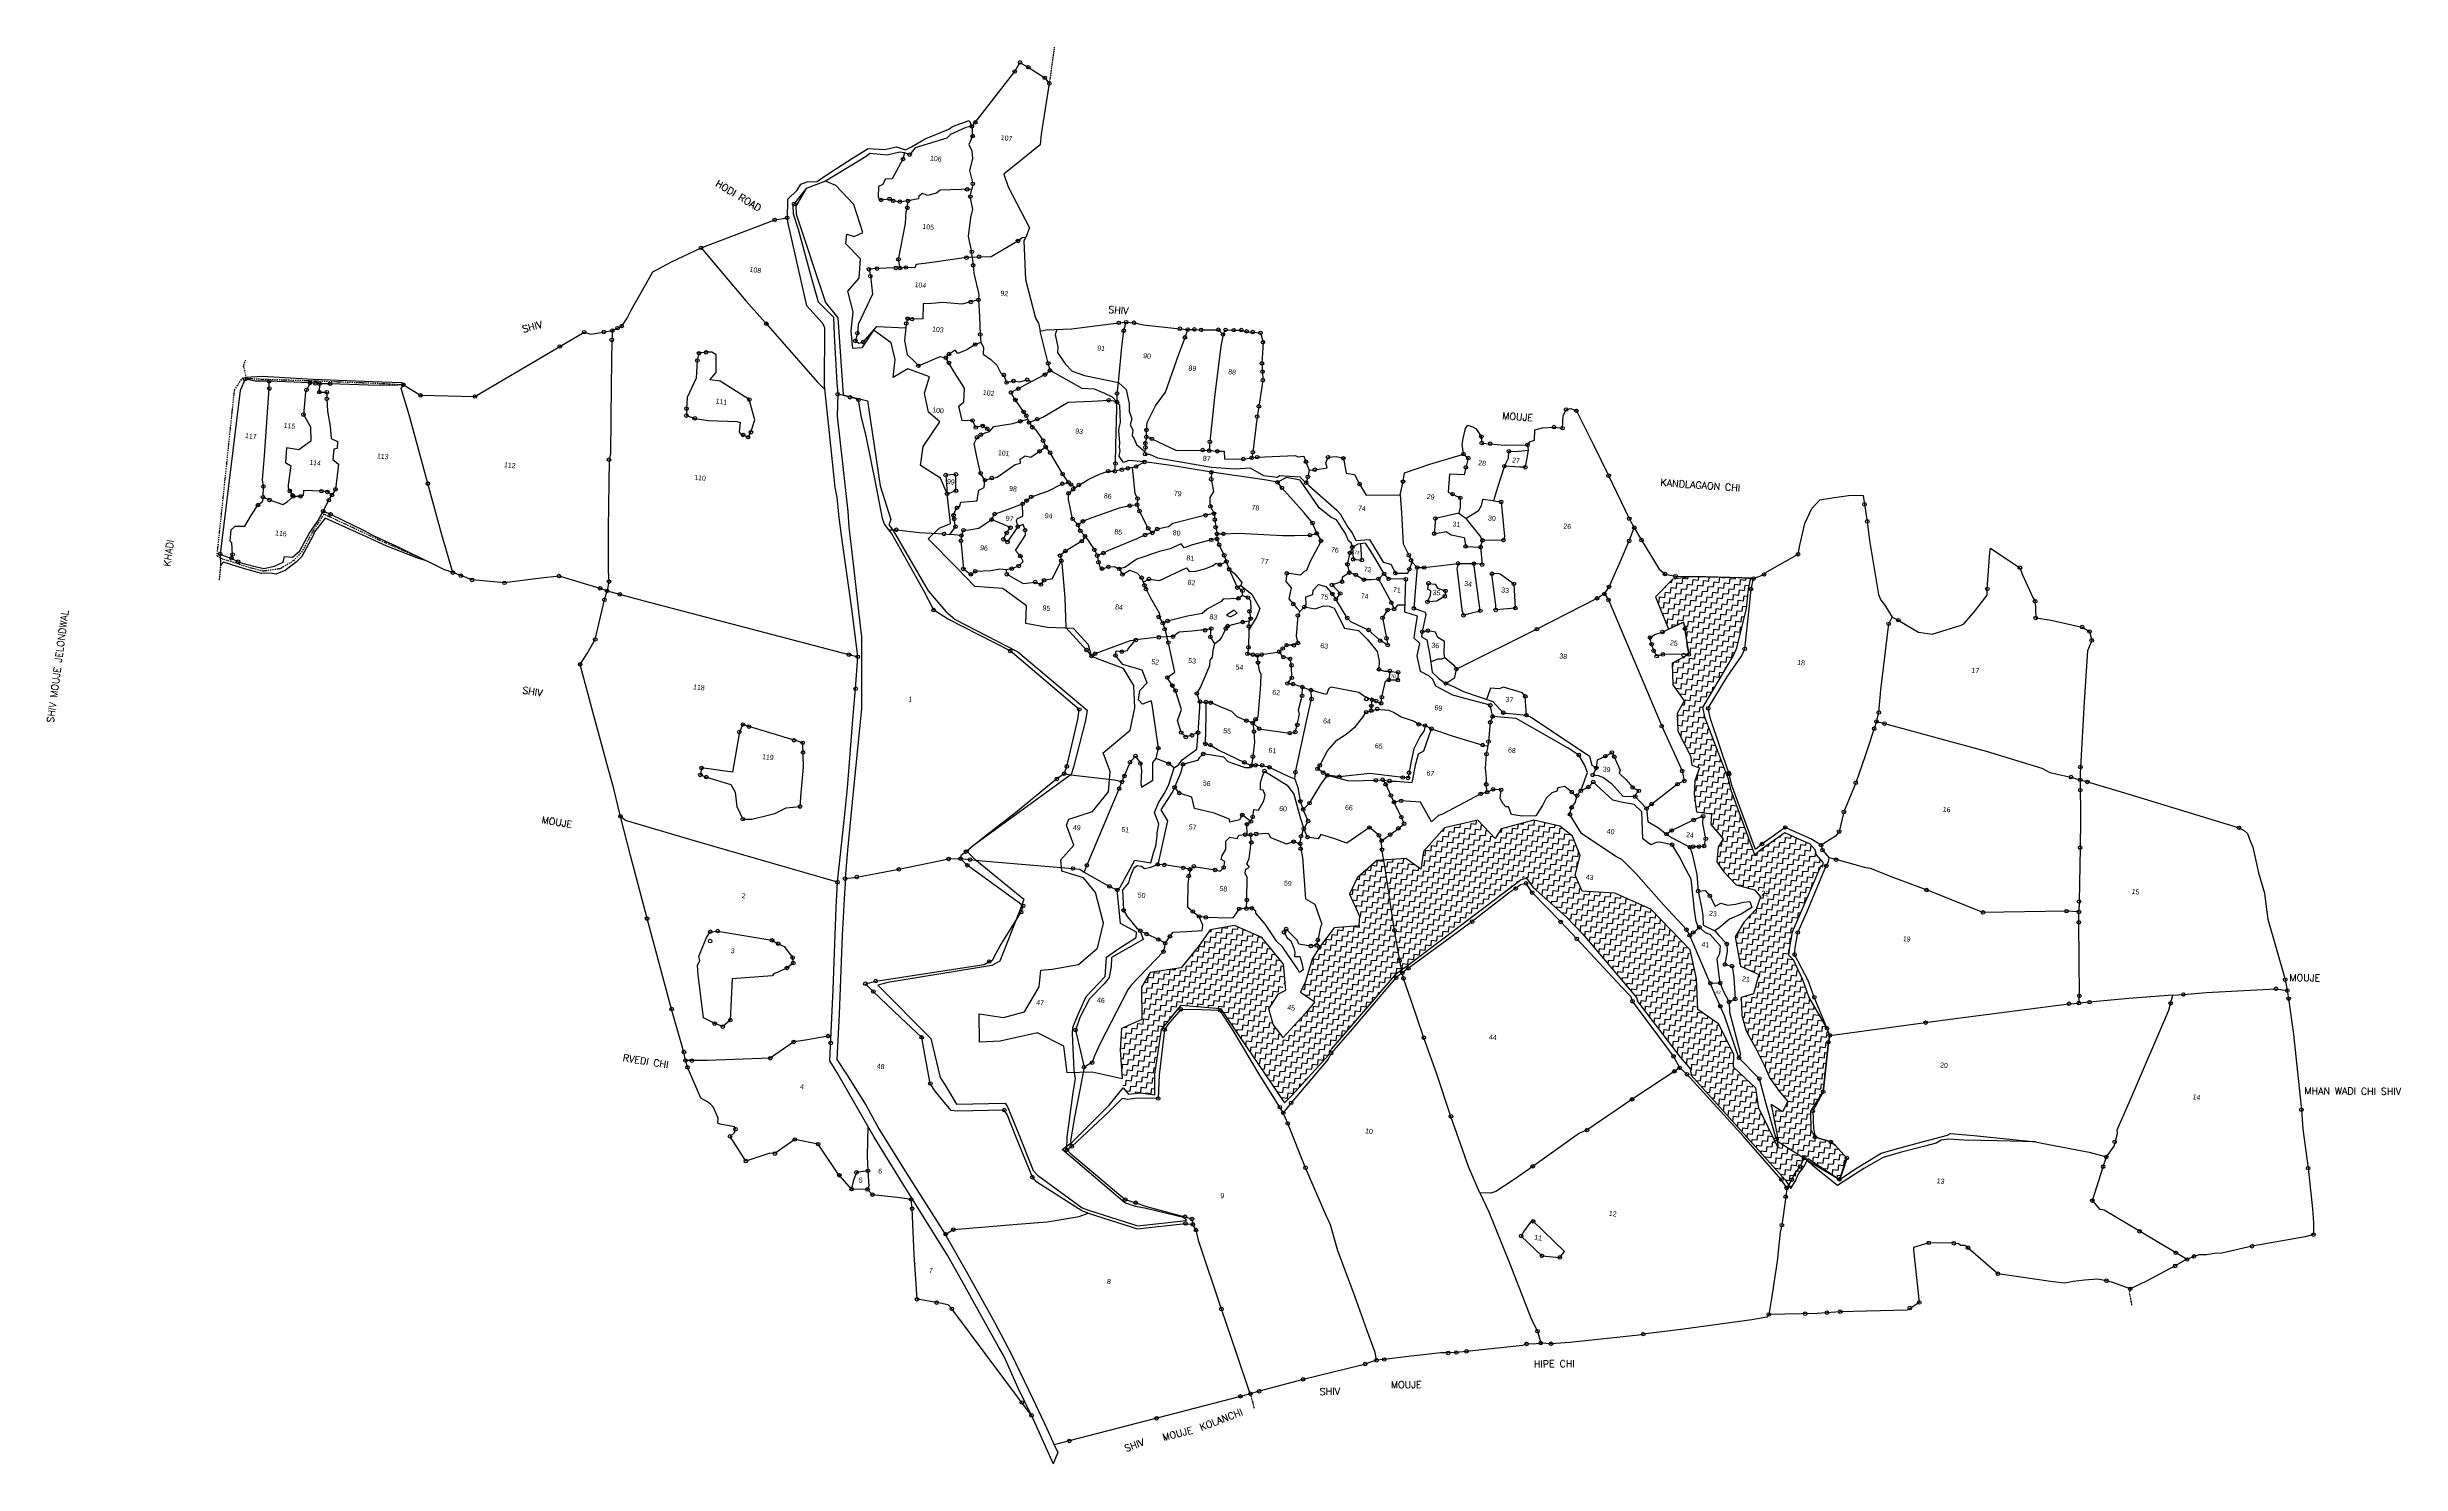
# Model space of a CAD drawing. Header units: feet. Extents: x 335577 to 339771, y 1780397 to 1782921.
import ezdxf
from ezdxf.enums import TextEntityAlignment as Align

# ---------------------------------------------------------------- set-up
doc = ezdxf.new("R2010")
doc.units = ezdxf.units.FT
doc.header["$LTSCALE"] = 0.02
doc.header["$MEASUREMENT"] = 0
doc.linetypes.add('DASHDOT', pattern=[1, 0.5, -0.25, 0, -0.25])
doc.linetypes.add('DIVIDE', pattern=[31.75, 12.7, -6.35, 0, -6.35, 0, -6.35])
doc.layers.get('0').update_dxf_attribs({"linetype": 'CONTINUOUS'})
for name, color, linetype in [('OFF', 1, 'CONTINUOUS'), ('POLY_HATCH', 12, 'CONTINUOUS'), ('POLY_PARCEL', 6, 'CONTINUOUS'), ('POLY_ROAD', 30, 'CONTINUOUS'), ('POLY_WATER', 4, 'CONTINUOUS'), ('TEXT_MAPOUT', 7, 'CONTINUOUS'), ('TEXT_PARCEL', 7, 'CONTINUOUS'), ('V_BOUND_LINE', 7, 'CONTINUOUS'), ('V_BOUND_STREAM_LINE', 7, 'DASHDOT'), ('V_DIVIDE_LINE', 7, 'DIVIDE')]:
    doc.layers.add(name, color=color, linetype=linetype)
doc.styles.get("Standard").update_dxf_attribs({"font": 'simplex.shx'})
doc.styles.add('TEXT_MAP', font='', dxfattribs={"height": 0.25})
doc.styles.get('TEXT_MAP').set_extended_font_data('Kruti Dev 050')

msp = doc.modelspace()

# ---------------------------------------------------------------- linework, layer by layer
for centre in [(337310.8, 1782893.8), (337325.7, 1782885.4), (337301.5, 1782877.6), (337355.1, 1782866.3), (337363.1, 1782856.4), (337225.2, 1782780.1), (337226.5, 1782762.7), (337231.2, 1782787), (337102.3, 1782721.6), (337114.4, 1782729.5), (337226.9, 1782677.5), (336908.4, 1782641.7), (337063.1, 1782648.8), (337078.5, 1782650.7), (337085, 1782647.2), (337096.7, 1782645.8), (337110.2, 1782634.9), (337111.2, 1782647.1), (337216.6, 1782667.6), (337222.3, 1782654.7), (336873.8, 1782613.4), (336896, 1782617), (336742.6, 1782563.5), (337225.2, 1782556.4), (337238, 1782547.7), (337307.3, 1782575.7), (337041.9, 1782525.2), (337044.3, 1782513.1), (337056, 1782526.5), (337089.7, 1782527.7), (337094.3, 1782542.9), (337097.1, 1782527.5), (337107.4, 1782528.4), (337215.7, 1782546.1), (337227.5, 1782532.4), (337223.3, 1782467.1), (337237, 1782470.8), (336601.2, 1782424), (336859, 1782428.3), (337108.2, 1782428.6), (337110.8, 1782437.3), (337118.5, 1782436.4), (337487, 1782429.8), (337500.1, 1782431), (337514.1, 1782430), (336491.1, 1782387.7), (336534.3, 1782413.2), (336569.4, 1782413.6), (336583.5, 1782399.4), (336584.6, 1782416.1), (336593.8, 1782420.4), (337017.5, 1782397.6), (337021.1, 1782411.5), (337031.6, 1782395.6), (337231, 1782391.2), (337240, 1782409.1), (337495.8, 1782415.8), (337595.7, 1782419.3), (337605, 1782404), (337609.7, 1782417.8), (337621.6, 1782418.1), (337633.4, 1782417.3), (337664.3, 1782417.6), (337672.6, 1782409.1), (337677.3, 1782417.3), (337691.7, 1782416.8), (337705.2, 1782416.9), (337714.7, 1782414.7), (337725.4, 1782413.5), (337739.3, 1782412), (337743.9, 1782395.3), (336735.9, 1782362.8), (336738.8, 1782375.6), (336751.7, 1782377.4), (337129.8, 1782353.2), (337178.8, 1782367.6), (337184.3, 1782358.3), (337184.5, 1782374.3), (337355.3, 1782337.6), (337361.2, 1782357.8), (337364.4, 1782345.1), (337741.9, 1782357.6), (337743, 1782342.9), (335930.2, 1782329.4), (335973.2, 1782325.8), (335973.3, 1782312.7), (336039.7, 1782310.4), (336045.8, 1782322.7), (336055.2, 1782321.9), (336062.3, 1782306.5), (336062.8, 1782321.3), (336075.8, 1782306.2), (336081.6, 1782321.4), (336212.2, 1782319.3), (336242.6, 1782300.8), (336339.7, 1782298.6), (336986, 1782302.6), (337008.1, 1782297.2), (337282, 1782336.8), (337287.1, 1782323.6), (337294.8, 1782305.7), (337299.3, 1782326.3), (337307.8, 1782312.4), (337323.6, 1782328.5), (337483.8, 1782304), (337743.5, 1782327.7), (336034.2, 1782266.4), (336075.9, 1782294.5), (336716.4, 1782264.6), (336716.6, 1782276.9), (336731.4, 1782259.7), (336828.5, 1782293.1), (337023.1, 1782292.7), (337226.1, 1782255.8), (337302.6, 1782292.4), (337311.6, 1782254.4), (337317.4, 1782271), (337322.1, 1782264.3), (337341.7, 1782258.2), (337468.9, 1782291.9), (337483.6, 1782288.8), (337733.5, 1782262.9), (337736.6, 1782281), (338283.9, 1782275.4), (338302.2, 1782273), (336817.3, 1782230.1), (336826.3, 1782226.2), (336831.4, 1782234.8), (337232.1, 1782243.3), (337234.4, 1782225.8), (337241, 1782230.4), (337244.3, 1782246.1), (337252.3, 1782241.1), (337326.9, 1782252.3), (337332.9, 1782243.8), (337352, 1782220.1), (337534.1, 1782215.6), (337536.1, 1782226.6), (337536.2, 1782239), (337545.8, 1782223.2), (337649.3, 1782217.9), (338132.8, 1782227.1), (338133.7, 1782215.6), (338148.7, 1782214.5), (338215.1, 1782212.5), (338262.5, 1782244.1), (338277.4, 1782242.1), (336578.6, 1782186), (337345.6, 1782201), (337356.8, 1782208.7), (337364.7, 1782198.4), (337480.9, 1782179.2), (337503.1, 1782170.6), (337517.6, 1782173.9), (337532.8, 1782182.1), (337533.9, 1782195.8), (337534.4, 1782207.9), (337636.4, 1782203.1), (337647.9, 1782202.2), (337662.5, 1782201), (337708.7, 1782187.1), (337723.7, 1782189.4), (337725.9, 1782199.4), (337733.6, 1782190.5), (337820.4, 1782182.4), (337859.7, 1782190.5), (337887.1, 1782188.5), (338101.2, 1782196), (338105.2, 1782172.4), (338109.7, 1782188.9), (338174, 1782174.5), (338181.9, 1782201), (338211.2, 1782172.6), (335962.7, 1782138.3), (336009.9, 1782130.3), (336066.4, 1782130), (336076.8, 1782128.5), (336091.3, 1782133.1), (336255.8, 1782143.4), (337178.6, 1782158.6), (337196.7, 1782159.9), (337196.8, 1782130.8), (337240.7, 1782161.9), (337248.4, 1782149.6), (337260.6, 1782153.2), (337386.3, 1782143.1), (337387, 1782160.3), (337397.2, 1782145.6), (337401.7, 1782141.8), (337405.6, 1782133.4), (337415.7, 1782140.8), (337467.9, 1782165.5), (337479.9, 1782165.3), (337492.2, 1782168.1), (337651.6, 1782151.2), (337651.9, 1782163.6), (337769.6, 1782145.7), (337777.6, 1782135.8), (337820.8, 1782144.9), (337823.9, 1782155.4), (337836.1, 1782168.2), (337916.1, 1782142.5), (337993.4, 1782146.9), (338359.6, 1782157.6), (335953.1, 1782105.2), (335962.1, 1782119.3), (335973.6, 1782114.4), (336014.9, 1782122.4), (336016, 1782120.6), (336028.8, 1782120.7), (336069.3, 1782094.2), (336079.3, 1782113.9), (336082.6, 1782088.8), (336084.9, 1782122.9), (337181, 1782125.2), (337192.5, 1782087), (337198.6, 1782100.2), (337265.7, 1782089.1), (337315.6, 1782107.3), (337322.7, 1782113.1), (337330.9, 1782119.9), (337397.4, 1782126.2), (337506.4, 1782104), (337519.7, 1782105.7), (337520.2, 1782116.8), (337523.9, 1782094.4), (337641.8, 1782087), (337650.4, 1782102.8), (337656.6, 1782089.9), (338081.7, 1782124.6), (338095.4, 1782118.1), (338168.1, 1782110.8), (338815.6, 1782106.3), (337090.6, 1782061.2), (337175.5, 1782053.8), (337193.6, 1782080.4), (337195.9, 1782066.6), (337206.4, 1782051), (337210.3, 1782060.4), (337260.3, 1782079.3), (337281.3, 1782044.3), (337287.1, 1782055.5), (337293.8, 1782065), (337307.1, 1782066.7), (337319.9, 1782060.4), (337404.7, 1782080.6), (337414.3, 1782069.5), (337418.2, 1782059.5), (337423.2, 1782076.2), (337426.8, 1782049.6), (337533.8, 1782052), (337539.4, 1782064), (337546.6, 1782055.5), (337555.4, 1782062.4), (337658, 1782079.1), (337659.6, 1782065.6), (337662, 1782053.7), (337662.1, 1782044.8), (337673.2, 1782054), (337827.5, 1782051.5), (337832, 1782073.4), (337839.6, 1782054.8), (338048.8, 1782054.1), (338051, 1782081.3), (338396.4, 1782081), (338405.5, 1782064.8), (338820.5, 1782076), (335885.8, 1782017.9), (335905.5, 1782010.3), (335907.8, 1782017.1), (335917.8, 1782004.2), (337205.7, 1782041.3), (337288.5, 1782039.4), (337311.5, 1782014.4), (337382.3, 1782015.1), (337384.4, 1782006), (337391.7, 1782023.3), (337421.1, 1782040.9), (337443.4, 1782025.4), (337448.5, 1782015.2), (337450.6, 1782003.3), (337459.4, 1782019.7), (337651.5, 1782043.3), (337665.7, 1782034.6), (337674.8, 1782015.8), (337678.7, 1782004.6), (337847.3, 1782041.2), (337898.9, 1782019.9), (337903.1, 1782030.4), (337904.6, 1782008.5), (337919.9, 1782007.1), (338003.7, 1782015.8), (338007.7, 1782006.9), (338105.1, 1782031.6), (338131.7, 1782030.3), (338134.9, 1782042.2), (338172.1, 1782042.7), (338396.3, 1782041.3), (338418.3, 1782042.8), (338697.2, 1782017.6), (336300.3, 1781984.8), (336314.5, 1781979.4), (336334.6, 1781971.8), (336392.5, 1781966.6), (336489.5, 1781978.6), (336578.5, 1781968.7), (337210, 1781991.3), (337223.2, 1781981.7), (337231.2, 1781987.3), (337287.5, 1781981.9), (337296.3, 1781991.9), (337308.7, 1781996.7), (337337.9, 1781968.1), (337348, 1781963.7), (337353.8, 1781971.2), (337457.1, 1781991.8), (337468.3, 1781995.2), (337487.6, 1781991.5), (337493.4, 1781981.4), (337527.6, 1781975.7), (337532.8, 1781962.2), (337540.6, 1781973.3), (337666.9, 1781998.9), (337683.6, 1781990.8), (337786.3, 1781983.6), (337867, 1781962.8), (337884.6, 1781968.6), (337894.3, 1781999.6), (337897.7, 1781984.9), (337909.2, 1781980.9), (337923.7, 1781972.3), (337949.4, 1781973.7), (337959.6, 1781982.6), (337967.7, 1781973.8), (337979.7, 1781984), (337998.4, 1781973), (338004.7, 1781990.9), (338018.8, 1781994), (338031, 1781994), (338038.7, 1781965.7), (338091.4, 1782001.2), (338119.5, 1782000.8), (338134.4, 1781999.1), (338151.9, 1781982.8), (338190.9, 1781964.9), (338460.3, 1781982.3), (338479, 1781978.4), (338617.9, 1781974.2), (338636.6, 1781981.5), (339092.5, 1781993.6), (336562.9, 1781956.8), (336570.4, 1781936.5), (336575.1, 1781952.3), (336597.9, 1781946.2), (337157.1, 1781918.1), (337535.4, 1781955.5), (337698.2, 1781958.1), (337699.8, 1781938.9), (337707.2, 1781952.5), (337717.1, 1781940.5), (337797.9, 1781928.7), (337817.6, 1781923.7), (337867.3, 1781946.8), (337873.7, 1781937.6), (337881.5, 1781947.6), (337965.8, 1781918.3), (337972.6, 1781931.1), (337977.5, 1781919.7), (338012.6, 1781921.2), (338037, 1781932.7), (338067.9, 1781942.7), (338068.9, 1781952.3), (338158.6, 1781918.3), (338193.4, 1781921.7), (338338.9, 1781938.9), (338352.1, 1781947), (338359.4, 1781936.1), (338360.4, 1781959.2), (338613.4, 1781955.6), (339034.4, 1781955.8), (339119.6, 1781933.8), (337558, 1781905.8), (337565.3, 1781894.9), (337568.7, 1781884.1), (337573.8, 1781898.5), (337640.9, 1781882.2), (337651.7, 1781885.2), (337677.6, 1781885), (337680.9, 1781889.7), (337707.6, 1781896.8), (337718.7, 1781889), (337719.8, 1781915.9), (337721.8, 1781902.9), (337805.9, 1781908.4), (337893.9, 1781904.1), (337932.1, 1781882.4), (337956.9, 1781904.2), (338027.7, 1781879.4), (338037.5, 1781881.3), (338101.1, 1781908.8), (338131, 1781916.7), (338231.9, 1781884.1), (338455.7, 1781878.9), (338495.9, 1781884.9), (338858.7, 1781893.6), (338875.8, 1781900.1), (339120.8, 1781904), (339203.5, 1781887.8), (339216.6, 1781879.9), (336554, 1781865.7), (337006, 1781838.7), (337021.8, 1781834.7), (337293.4, 1781845.3), (337429.4, 1781846.9), (337438.2, 1781836.2), (337444.9, 1781840.5), (337480.9, 1781837.1), (337492.3, 1781844), (337517.2, 1781864.8), (337558.3, 1781869.7), (337575.1, 1781860.4), (337583.6, 1781870.8), (337650.1, 1781870.3), (337716.4, 1781840.1), (337718, 1781851.6), (337725.6, 1781838.7), (337733.6, 1781837.4), (337741.5, 1781838.8), (337772.6, 1781843.9), (337779.1, 1781849.7), (337780.5, 1781834.1), (337786, 1781855.5), (337798.7, 1781855.3), (337806.1, 1781859.4), (337952.7, 1781863.7), (337964, 1781867.9), (337966.1, 1781855.6), (338433.4, 1781869.1), (338436.3, 1781857.1), (338440, 1781845.5), (338445.5, 1781836), (338456.3, 1781839.1), (338493.4, 1781837.9), (338502.7, 1781838.9), (338602.3, 1781849), (339220.6, 1781864), (336527.2, 1781821.4), (337573.4, 1781797.9), (337734.9, 1781824.5), (337792.1, 1781831.3), (337794.7, 1781819.8), (337795.3, 1781797.3), (337950.5, 1781812.4), (337968.1, 1781793.5), (337969.9, 1781809.5), (337984, 1781793.3), (337984.7, 1781807.1), (338088.4, 1781812.8), (337018, 1781777.9), (337582.4, 1781783.5), (337587.9, 1781774.7), (337626, 1781769.5), (337631.5, 1781754.9), (337642.1, 1781754.2), (337650.5, 1781753.2), (337787.6, 1781787.3), (337797.2, 1781786.3), (337813.5, 1781765.3), (337814, 1781780.9), (337829.4, 1781775.5), (337830.3, 1781759.5), (337928.1, 1781759.6), (337938.2, 1781758.3), (337945.5, 1781756.1), (337954.5, 1781751.9), (337955.7, 1781762.9), (338069.9, 1781787.2), (338211.2, 1781764.3), (336817.3, 1781714.2), (336827.9, 1781710.5), (337416.6, 1781741), (337714.3, 1781721), (337725.6, 1781716.9), (337730.6, 1781723.4), (337805, 1781713.4), (337927.7, 1781736.2), (337936.7, 1781738.8), (337937, 1781747.3), (337947.3, 1781741.8), (338021.2, 1781714.6), (338032.6, 1781712.5), (338148.8, 1781748.5), (338148.8, 1781718.1), (338153.1, 1781728.7), (338172, 1781735.2), (338213.1, 1781730.9), (338454.3, 1781711.2), (338537, 1781743.2), (338837, 1781719.5), (338841.2, 1781735.6), (338851.4, 1781715.9), (336810.8, 1781701), (336908.2, 1781686.1), (336923.7, 1781681.5), (337557.4, 1781672.3), (337598.2, 1781699.9), (337606.2, 1781692), (337617.3, 1781695.1), (337628.2, 1781699.7), (337641, 1781679.5), (337650.1, 1781677.4), (337727.8, 1781701.6), (337737, 1781706.7), (337791.4, 1781698.7), (337801.3, 1781700.7), (338044, 1781706.6), (338135.4, 1781677.5), (338145.8, 1781684), (338832.8, 1781706.7), (336741.3, 1781624.3), (336743.4, 1781636.8), (336924.2, 1781664.5), (337389.5, 1781626.5), (337394.3, 1781639.5), (337506.9, 1781647.1), (337516.8, 1781657.9), (337525.3, 1781644.8), (337575.6, 1781644.5), (337601.3, 1781643.2), (337637.4, 1781661.7), (337710.8, 1781646.7), (337723.1, 1781641.1), (337725.9, 1781657.1), (337730.8, 1781641.5), (337742.4, 1781641.4), (337746.5, 1781631.2), (337755.1, 1781638), (337801.5, 1781629.2), (337840.9, 1781635.2), (337845, 1781641.3), (337851, 1781628.6), (338004.1, 1781628.2), (338142.1, 1781661.3), (338306.6, 1781659.8), (338331.3, 1781624.4), (338337.9, 1781636.8), (338353.9, 1781657.8), (338365.5, 1781664.3), (338369.7, 1781656.8), (338490.7, 1781631.4), (338573.7, 1781628), (338574.4, 1781626), (339200.4, 1781638.4), (336752, 1781620.6), (337376.6, 1781617.3), (337487.5, 1781599.8), (337492.6, 1781611.8), (337497.1, 1781622.5), (337586.3, 1781602.3), (337594.8, 1781592), (337858.7, 1781623.7), (337879.9, 1781621.2), (337944.8, 1781614.9), (337957.2, 1781615.8), (337962.5, 1781607.5), (337969.4, 1781613.5), (337971.8, 1781587.7), (337993.1, 1781619.8), (338002.3, 1781619.1), (338131.8, 1781590.7), (338141.6, 1781607.6), (338143.3, 1781593.6), (338153.9, 1781598.6), (338168.2, 1781597.8), (338294.2, 1781593.9), (338303.5, 1781587.5), (338310.2, 1781596.2), (338323.6, 1781602.8), (338332.3, 1781611.6), (338402.6, 1781602), (338407.1, 1781585.8), (338413.5, 1781596.1), (338482.6, 1781607.9), (338494.5, 1781613.6), (338800.1, 1781610.4), (339183.5, 1781620.5), (339200, 1781615.7), (339200.1, 1781597.3), (339212.7, 1781611.9), (336599, 1781550.6), (336816.9, 1781545.6), (336918.9, 1781568), (337706.9, 1781553), (337722.3, 1781541.4), (337725.5, 1781549.8), (337810.3, 1781577.4), (337815.4, 1781562.9), (337824.3, 1781542.2), (337826.7, 1781574), (337977.2, 1781576.1), (337989.9, 1781578.3), (337990.4, 1781549.1), (338290.8, 1781554.1), (338293.8, 1781566.6), (338427.3, 1781564.6), (338436.5, 1781572.5), (338511.4, 1781544.2), (338528, 1781550.8), (338778.9, 1781558.5), (337712.1, 1781518), (337715.3, 1781536.4), (337722, 1781517.8), (337723, 1781504.2), (337731.8, 1781519.3), (337798.5, 1781505.5), (337810.1, 1781501.9), (337811.6, 1781515.3), (337816.6, 1781528.4), (337823.4, 1781513.5), (337933.7, 1781530.8), (337950.4, 1781516.9), (337955.2, 1781507.1), (337970.4, 1781518.1), (337985.1, 1781529.2), (337995.3, 1781537.4), (338462.9, 1781518.9), (338472.1, 1781525.3), (338473, 1781500), (338532.8, 1781510.5), (338632.9, 1781501.3), (338674.5, 1781530.7), (338738.3, 1781499.2), (338770.4, 1781523.5), (339483, 1781530.1), (337183.8, 1781474.7), (337204.8, 1781475.3), (337214.7, 1781487.7), (337217, 1781463.5), (337221.9, 1781473.6), (337405.2, 1781457.7), (337430, 1781463.2), (337556.3, 1781465), (337568.1, 1781464.1), (337601.9, 1781458.8), (337620.6, 1781461.5), (337673.8, 1781459.4), (337811.1, 1781493), (337955.8, 1781491.3), (338504.6, 1781495.7), (338510.4, 1781496.7), (338520.8, 1781496.7), (338529.8, 1781497.7), (338740.8, 1781490.4), (338747.6, 1781462.2), (338765, 1781473.5), (339199.9, 1781494.7), (336985.7, 1781433.2), (336999.2, 1781439.7), (337020, 1781442.4), (337094.9, 1781456.3), (337470.2, 1781425.7), (337484.2, 1781419.4), (337611.6, 1781444.2), (337613.9, 1781456.1), (337658.5, 1781455), (338194, 1781422), (338212.5, 1781431.1), (338223.4, 1781414.8), (338519.3, 1781417.4), (338926.5, 1781419.3), (337313, 1781380), (337316.4, 1781391), (337495.5, 1781383.2), (337618.8, 1781381.1), (337701.5, 1781385.8), (337714.4, 1781386.3), (337715.1, 1781401.6), (337723.8, 1781386.8), (338540, 1781408.9), (339026.7, 1781379.4), (339175.7, 1781381.7), (339197.7, 1781380.3), (339197.9, 1781398.9), (336646.4, 1781368.3), (336759, 1781345.1), (336772.2, 1781346.3), (337525.1, 1781346.7), (337536.6, 1781340.8), (337557.4, 1781331.1), (337578, 1781336.8), (337630.1, 1781372.1), (337642.1, 1781370.5), (337781.4, 1781344), (337785.2, 1781349.7), (337978.1, 1781347.4), (338116.6, 1781363.1), (338274.3, 1781362.4), (338303.1, 1781332.2), (338498.5, 1781348.8), (338504.3, 1781338.5), (338510.5, 1781343.7), (338521.5, 1781352.9), (338696.8, 1781343.6), (339197.5, 1781361.7), (336758.8, 1781328.3), (336868.8, 1781329.7), (336880.1, 1781323.7), (336905.8, 1781299), (336906.8, 1781289.1), (337256.2, 1781291.9), (337566.6, 1781309.5), (337569.6, 1781324.6), (337829.2, 1781319.4), (337839.3, 1781320.8), (337841.6, 1781330.2), (337844.3, 1781317.4), (337987.5, 1781293), (338570.3, 1781323.2), (338691.2, 1781304.3), (336895.8, 1781280.5), (337035.5, 1781252.4), (337053.8, 1781257.1), (337981.1, 1781263.2), (337992.1, 1781271.6), (337994.2, 1781261.9), (338002.7, 1781279.7), (338540.9, 1781253.3), (338558.4, 1781253.7), (338567, 1781286.6), (338579.6, 1781283.8), (339565.3, 1781259.8), (336690.1, 1781207.3), (337049.5, 1781238.6), (337597.4, 1781206.7), (337667.6, 1781204.7), (338402.2, 1781221.2), (338558.7, 1781212.1), (338574.2, 1781220), (338585.3, 1781225), (338726.2, 1781228.3), (339180, 1781216.7), (339197.7, 1781217.9), (339198.5, 1781230.9), (339216.5, 1781219.6), (339361.1, 1781217.5), (339383.8, 1781233.2), (339548.8, 1781243.5), (339569, 1781240.3), (339571.3, 1781225.8), (336766.9, 1781181.4), (336781.4, 1781176), (336794.7, 1781187.6), (337409.8, 1781169.9), (337568.5, 1781170.4), (338748.9, 1781172.7), (338924.6, 1781183.1), (336712, 1781130.7), (336907.6, 1781148.7), (336968.8, 1781159.2), (336973.7, 1781146.8), (337135.7, 1781156.8), (337865.4, 1781128.7), (338030.4, 1781156.2), (338475.4, 1781123.1), (338751.3, 1781148.2), (338753.9, 1781160.3), (336715, 1781115.6), (336718.4, 1781103.5), (336726, 1781115.3), (336865.9, 1781119.5), (337425, 1781104), (337439.5, 1781111.9), (338476.7, 1781096.2), (338486.3, 1781102.6), (338499.3, 1781091.1), (338592, 1781120.3), (338628.2, 1781083.4), (337151.1, 1781074.7), (337557.1, 1781047.9), (337794, 1781040.1), (338401.3, 1781046.3), (338742.1, 1781059.9), (337282.9, 1781027.2), (337773.9, 1781032.5), (337780, 1781022.4), (337787.9, 1781003.4), (338078.7, 1781016), (338723.3, 1781025.6), (339594.2, 1781027.9), (336794.2, 1780980.3), (336803.9, 1780993.1), (336909.8, 1780974.9), (336951.2, 1780966.5), (337394.6, 1780956.4), (337403.2, 1780962.5), (338321.1, 1780991.4), (338658, 1780975.4), (338727.5, 1780979.2), (338755.7, 1780970.5), (339261.4, 1780970.7), (336822.5, 1780936.4), (336874.2, 1780949.8), (336989, 1780911.1), (337019.7, 1780916.2), (337039.9, 1780919), (337819.7, 1780924.5), (338224.5, 1780927), (338700.6, 1780926.8), (338708.4, 1780941.5), (338784.2, 1780941.8), (339240.9, 1780926.4), (339246.6, 1780943.8), (339606.1, 1780923.8), (337010.9, 1780886.6), (337039.3, 1780885.9), (337048, 1780876.5), (337332.9, 1780907.6), (338667.4, 1780903.6), (338675.2, 1780872.9), (338677, 1780888.5), (338686, 1780903.3), (338770.8, 1780903.7), (337116.8, 1780868), (337118.8, 1780851.7), (337498.4, 1780867.8), (337517.1, 1780862.2), (337604.8, 1780837.3), (337617.2, 1780833.3), (338225.3, 1780829.1), (339221.7, 1780865.9), (337178.4, 1780806.1), (337192.3, 1780814.3), (337605.8, 1780825.2), (337618.8, 1780823.5), (337624.5, 1780813.5), (338203.8, 1780802.9), (338668.5, 1780822.3), (338930.2, 1780790.7), (338974.8, 1780790), (339305.7, 1780811.3), (339615.7, 1780805.3), (338240.9, 1780767.5), (338272.7, 1780764.7), (339000, 1780782.1), (339369.2, 1780749.6), (339370.5, 1780772.9), (339390.3, 1780761.1), (339402.7, 1780766.5), (339506.1, 1780784.7), (339053.4, 1780735.6), (339246.8, 1780723.2), (339289.2, 1780708.8), (337127.4, 1780690.1), (337162.4, 1780684.3), (337189.4, 1780673.2), (337669.8, 1780672.7), (338645.3, 1780663), (338709.9, 1780664.4), (338748.5, 1780666.2), (338772.4, 1780668), (338896.4, 1780674.5), (338913.2, 1780684.4), (338232.9, 1780633.2), (338421.5, 1780628.1), (337946.1, 1780581.4), (337959.7, 1780582.9), (338073.9, 1780594.6), (338088.3, 1780595.4), (338106.4, 1780597.4), (338213.6, 1780610.7), (338238.7, 1780612.2), (338257.1, 1780611), (337815.5, 1780547.5), (337925.9, 1780574.8), (337314.2, 1780506.2), (337703.6, 1780517.2), (337721.2, 1780521.9), (337736.9, 1780526.3), (337331.4, 1780483.2), (337554.5, 1780478.1), (337398.7, 1780437.7)]:
    msp.add_circle(centre, 3.18)
at = {"layer": 'OFF'}
for p, q in [((337220.5, 1782790.3), (337225.2, 1782780.1)), ((336896.4, 1782614.9), (336897.3, 1782650.4)), ((335885.8, 1782017.9), (335886.3, 1781997.4)), ((337378.3, 1780417), (337370.2, 1780396.8))]:
    msp.add_line(p, q, dxfattribs=at)
at = {"layer": 'POLY_HATCH'}
for p, q in [((336964.4, 1782682.1), (336929.8, 1782669.4)), ((336982.6, 1782674.8), (336964.4, 1782682.1)), ((336929.8, 1782669.4), (336911.5, 1782638)), ((336911.5, 1782638), (336912.2, 1782623.5)), ((337015.1, 1782640.6), (336982.6, 1782674.8)), ((337031, 1782590.7), (337015.1, 1782640.6)), ((336912.2, 1782623.5), (336964.5, 1782465.9)), ((337000.6, 1782570.4), (337002.6, 1782588)), ((337026.6, 1782543.8), (337000.6, 1782570.4)), ((337002.6, 1782588), (337015.4, 1782583.6)), ((337015.4, 1782583.6), (337031, 1782590.7)), ((337003.9, 1782486.4), (337024.2, 1782509.3)), ((337024.2, 1782509.3), (337026.6, 1782543.8)), ((337013.9, 1782449.7), (337003.9, 1782486.4)), ((336964.5, 1782465.9), (336986.4, 1782438.9)), ((336986.4, 1782438.9), (336995.6, 1782301.5)), ((337010, 1782415.4), (337013.9, 1782449.7)), ((337013.2, 1782383.9), (337010, 1782415.4)), ((337028.9, 1782385.1), (337013.2, 1782383.9)), ((337050, 1782416.6), (337028.9, 1782385.1)), ((337081.3, 1782394.3), (337050, 1782416.6)), ((337088.4, 1782364.7), (337081.3, 1782394.3)), ((337084.8, 1782332.5), (337088.4, 1782364.7)), ((337111, 1782348.1), (337084.8, 1782332.5)), ((337149.4, 1782333.4), (337111, 1782348.1)), ((336995.6, 1782301.5), (337039.4, 1782290.8)), ((337141, 1782304.8), (337149.4, 1782333.4)), ((337147.6, 1782270.7), (337141, 1782304.8)), ((337039.4, 1782290.8), (337061.6, 1782139.3)), ((337167.9, 1782253.7), (337147.6, 1782270.7)), ((337138.6, 1782209.8), (337167.9, 1782253.7)), ((337133.3, 1782175.6), (337138.6, 1782209.8)), ((337169.3, 1782153.1), (337133.3, 1782175.6)), ((337061.6, 1782139.3), (337080.8, 1782079.5)), ((337181, 1782125.2), (337169.3, 1782153.1)), ((337187.2, 1782072.6), (337181, 1782125.2)), ((337080.8, 1782079.5), (337077.4, 1782070.1)), ((337077.4, 1782070.1), (337085.1, 1782060.1)), ((337085.1, 1782060.1), (337147.4, 1781952.5)), ((337147.1, 1782045.2), (337166.9, 1782063.8)), ((337166.9, 1782063.8), (337187.2, 1782072.6)), ((337197.7, 1781994), (337147.1, 1782045.2)), ((337230.2, 1781960.1), (337197.7, 1781994)), ((338473.9, 1781973.2), (338443.1, 1781941.8)), ((338511.6, 1781977.7), (338473.9, 1781973.2)), ((338597.7, 1781975.7), (338511.6, 1781977.7)), ((338613.1, 1781974.7), (338597.7, 1781975.7)), ((338608.7, 1781956.1), (338613.1, 1781974.7)), ((337147.4, 1781952.5), (337178.9, 1781915.6)), ((337280.3, 1781956.7), (337230.2, 1781960.1)), ((337322.5, 1781925.4), (337280.3, 1781956.7)), ((337321.2, 1781894.4), (337322.5, 1781925.4)), ((338443.1, 1781941.8), (338466.1, 1781884)), ((338588.1, 1781850.6), (338605.1, 1781920.9)), ((338605.1, 1781920.9), (338608.7, 1781956.1)), ((337178.9, 1781915.6), (337195.6, 1781901.1)), ((337195.6, 1781901.1), (337307, 1781843.8)), ((337359.7, 1781887.1), (337321.2, 1781894.4)), ((337406.4, 1781885.3), (337359.7, 1781887.1)), ((337433.1, 1781856.2), (337406.4, 1781885.3)), ((338466.1, 1781884), (338493.3, 1781896.8)), ((338493.3, 1781896.8), (338502.7, 1781838.9)), ((337307, 1781843.8), (337430.3, 1781739.5)), ((337438.2, 1781836.2), (337433.1, 1781856.2)), ((338502.7, 1781838.9), (338472.8, 1781823.4)), ((338527.5, 1781744.3), (338582, 1781837.4)), ((338582, 1781837.4), (338588.1, 1781850.6)), ((337451.9, 1781830.1), (337438.2, 1781836.2)), ((337495.4, 1781814.1), (337451.9, 1781830.1)), ((337513.5, 1781784), (337495.4, 1781814.1)), ((338472.8, 1781823.4), (338474.4, 1781784.7)), ((337515.7, 1781743.7), (337513.5, 1781784)), ((338474.4, 1781784.7), (338494.2, 1781756.6)), ((338494.2, 1781756.6), (338481.9, 1781733.8)), ((337427.8, 1781721.5), (337406.5, 1781638.1)), ((337430.3, 1781739.5), (337427.8, 1781721.5)), ((337507.4, 1781704.2), (337515.7, 1781743.7)), ((338481.9, 1781733.8), (338483.1, 1781702.6)), ((338531.7, 1781725.7), (338527.5, 1781744.3)), ((338573.4, 1781616.6), (338531.7, 1781725.7)), ((337459.2, 1781663.7), (337507.4, 1781704.2)), ((338483.1, 1781702.6), (338505.6, 1781658.6)), ((337406.5, 1781638.1), (337401.8, 1781625.1)), ((337471.8, 1781630.4), (337459.2, 1781663.7)), ((337468.5, 1781594.5), (337471.8, 1781630.4)), ((338505.6, 1781658.6), (338508.2, 1781642)), ((338508.2, 1781642), (338521.7, 1781636.8)), ((338521.7, 1781636.8), (338513.3, 1781614.1)), ((337388.9, 1781615.9), (337228.3, 1781498.6)), ((337401.8, 1781625.1), (337388.9, 1781615.9)), ((337440.1, 1781559.2), (337468.5, 1781594.5)), ((338513.3, 1781614.1), (338512, 1781589.4)), ((338512, 1781589.4), (338516, 1781558.6)), ((338578.1, 1781596.4), (338573.4, 1781616.6)), ((338620.3, 1781482.3), (338578.1, 1781596.4)), ((337393.5, 1781534.8), (337397.6, 1781545.4)), ((337397.6, 1781545.4), (337440.1, 1781559.2)), ((338126.4, 1781543.6), (338067.1, 1781530.2)), ((338157.6, 1781511.3), (338126.4, 1781543.6)), ((338226.4, 1781543.6), (338168.4, 1781528.6)), ((338272.7, 1781533.2), (338226.4, 1781543.6)), ((338516, 1781558.6), (338543, 1781554.9)), ((338543, 1781554.9), (338541.6, 1781535.8)), ((337406.8, 1781499.5), (337393.5, 1781534.8)), ((338067.1, 1781530.2), (338029.7, 1781487.7)), ((338168.4, 1781528.6), (338157.6, 1781511.3)), ((338295.2, 1781515.2), (338272.7, 1781533.2)), ((338309.2, 1781481), (338295.2, 1781515.2)), ((338541.6, 1781535.8), (338564, 1781510.4)), ((338564, 1781510.4), (338555, 1781495.8)), ((338673.4, 1781521.2), (338631.8, 1781491.8)), ((338718.8, 1781501.1), (338673.4, 1781521.2)), ((337218.9, 1781491.1), (337218.4, 1781486.2)), ((337218.4, 1781486.2), (337230.6, 1781474.4)), ((337228.3, 1781498.6), (337218.9, 1781491.1)), ((337230.6, 1781474.4), (337317.8, 1781403.3)), ((337383.8, 1781473.1), (337406.8, 1781499.5)), ((337385.3, 1781453), (337383.8, 1781473.1)), ((337946.9, 1781472.2), (337911.6, 1781441.3)), ((337998.4, 1781475.3), (337946.9, 1781472.2)), ((338025.2, 1781456.7), (337998.4, 1781475.3)), ((338029.7, 1781487.7), (338025.2, 1781456.7)), ((338300.3, 1781446), (338309.2, 1781481)), ((338555, 1781495.8), (338552.8, 1781469.4)), ((338552.8, 1781469.4), (338564.9, 1781451.8)), ((338631.8, 1781491.8), (338620.3, 1781482.3)), ((338687.3, 1781344.6), (338738.2, 1781463.2)), ((338727.8, 1781490.8), (338718.8, 1781501.1)), ((338730.3, 1781482), (338727.8, 1781490.8)), ((338742, 1781468.4), (338730.3, 1781482)), ((338738.2, 1781463.2), (338741.2, 1781460.9)), ((338741.2, 1781460.9), (338742, 1781468.4)), ((337424.2, 1781441.3), (337385.3, 1781453)), ((337445.7, 1781415.2), (337424.2, 1781441.3)), ((337911.6, 1781441.3), (337897.9, 1781411.7)), ((338117.6, 1781372.6), (338204, 1781438.2)), ((338204, 1781438.2), (338213.5, 1781440.6)), ((338213.5, 1781440.6), (338224.5, 1781424.3)), ((338224.5, 1781424.3), (338284.9, 1781370.8)), ((338312.7, 1781417.2), (338300.3, 1781446)), ((338564.9, 1781451.8), (338586.8, 1781428.6)), ((338586.8, 1781428.6), (338619.9, 1781419.7)), ((338619.9, 1781419.7), (338630.4, 1781407.4)), ((337314.3, 1781392.2), (337275.2, 1781292.7)), ((337317.8, 1781403.3), (337314.3, 1781392.2)), ((337459.6, 1781360.3), (337445.7, 1781415.2)), ((337897.9, 1781411.7), (337915.8, 1781372.7)), ((338370.8, 1781413.7), (338312.7, 1781417.2)), ((338435, 1781385.1), (338370.8, 1781413.7)), ((338504.9, 1781312.9), (338435, 1781385.1)), ((338622.7, 1781385.3), (338601, 1781362.9)), ((338630.4, 1781407.4), (338622.7, 1781385.3)), ((337448.7, 1781315.6), (337459.6, 1781360.3)), ((337649.9, 1781348.6), (337630.4, 1781320.4)), ((337693, 1781356.4), (337649.9, 1781348.6)), ((337741.7, 1781334.7), (337693, 1781356.4)), ((337780.2, 1781287.5), (337741.7, 1781334.7)), ((337870.5, 1781351.8), (337844.3, 1781317.4)), ((337914.7, 1781355.8), (337870.5, 1781351.8)), ((337915.8, 1781372.7), (337914.7, 1781355.8)), ((338003.5, 1781286.8), (338117.6, 1781372.6)), ((338284.9, 1781370.8), (338313.6, 1781340.6)), ((338313.6, 1781340.6), (338409.1, 1781228.1)), ((338601, 1781362.9), (338585.4, 1781335.7)), ((338585.4, 1781335.7), (338594.4, 1781283.6)), ((338682.4, 1781317.3), (338687.3, 1781344.6)), ((337275.2, 1781292.7), (337260.5, 1781285)), ((337415, 1781286.4), (337448.7, 1781315.6)), ((337630.4, 1781320.4), (337597.8, 1781280.4)), ((337831.5, 1781296.4), (337819.7, 1781256.2)), ((337844.3, 1781317.4), (337831.5, 1781296.4)), ((338516.2, 1781261.3), (338504.9, 1781312.9)), ((338680.8, 1781303.2), (338682.4, 1781317.3)), ((338688.9, 1781294.8), (338680.8, 1781303.2)), ((338705.8, 1781259.3), (338688.9, 1781294.8)), ((337075.6, 1781254.7), (337057.4, 1781250)), ((337057.4, 1781250), (337152.1, 1781155)), ((337260.5, 1781285), (337075.6, 1781254.7)), ((337345.3, 1781246.7), (337347.9, 1781276.8)), ((337347.9, 1781276.8), (337368.1, 1781278.2)), ((337368.1, 1781278.2), (337415, 1781286.4)), ((337543.1, 1781272.1), (337527.6, 1781246.4)), ((337597.8, 1781280.4), (337543.1, 1781272.1)), ((337784.6, 1781241.1), (337780.2, 1781287.5)), ((337819.7, 1781256.2), (337810.9, 1781237.2)), ((337866.2, 1781135.8), (337981.9, 1781270.3)), ((337981.9, 1781270.3), (337992.9, 1781278.7)), ((337992.9, 1781278.7), (338003.5, 1781286.8)), ((338518.5, 1781206.4), (338516.2, 1781261.3)), ((338594.4, 1781283.6), (338627.6, 1781268.8)), ((338627.6, 1781268.8), (338617.8, 1781234.4)), ((338716.7, 1781229.3), (338705.8, 1781259.3)), ((337318.9, 1781202.3), (337345.3, 1781246.7)), ((337527.6, 1781246.4), (337527.9, 1781188.6)), ((337562.9, 1781171), (337598.2, 1781214.2)), ((337598.2, 1781214.2), (337668.1, 1781208.5)), ((337668.1, 1781208.5), (337781.9, 1781039.9)), ((337754.2, 1781207.5), (337771.3, 1781234.4)), ((337771.3, 1781234.4), (337784.6, 1781241.1)), ((337810.9, 1781237.2), (337836.4, 1781220.3)), ((337836.4, 1781220.3), (337819.2, 1781199.3)), ((338409.1, 1781228.1), (338411.7, 1781220.1)), ((338411.7, 1781220.1), (338487.3, 1781121.8)), ((338617.8, 1781234.4), (338595.6, 1781228)), ((338595.6, 1781228), (338597.3, 1781196)), ((338748.9, 1781172.7), (338716.7, 1781229.3)), ((337238.8, 1781148.3), (337238.4, 1781198.7)), ((337238.4, 1781198.7), (337281.5, 1781192.4)), ((337281.5, 1781192.4), (337318.9, 1781202.3)), ((337492, 1781172.7), (337489.2, 1781134.5)), ((337527.9, 1781188.6), (337492, 1781172.7)), ((337551.3, 1781091), (337562.9, 1781171)), ((337762.2, 1781179.9), (337754.2, 1781207.5)), ((337779.7, 1781156.5), (337762.2, 1781179.9)), ((337819.2, 1781199.3), (337779.7, 1781156.5)), ((338555.6, 1781180.8), (338518.5, 1781206.4)), ((338583, 1781126.7), (338555.6, 1781180.8)), ((338597.3, 1781196), (338604.7, 1781168.7)), ((338604.7, 1781168.7), (338621.9, 1781137.2)), ((338753.9, 1781160.3), (338748.9, 1781172.7)), ((337152.1, 1781155), (337168.8, 1781085.1)), ((337275.3, 1781150.1), (337238.8, 1781148.3)), ((337342.2, 1781164.9), (337275.3, 1781150.1)), ((337389.2, 1781141.2), (337342.2, 1781164.9)), ((337395, 1781093.9), (337389.2, 1781141.2)), ((337489.2, 1781134.5), (337493.1, 1781083)), ((337795.5, 1781053.3), (337860.8, 1781125.2)), ((337860.8, 1781125.2), (337866.2, 1781135.8)), ((338582.4, 1781103.8), (338583, 1781126.7)), ((338621.9, 1781137.2), (338637.7, 1781105.8)), ((338742.1, 1781059.9), (338751.3, 1781148.2)), ((338751.3, 1781148.2), (338753.9, 1781160.3)), ((337168.8, 1781085.1), (337177.3, 1781071.7)), ((337439.6, 1781094.8), (337395, 1781093.9)), ((337493.1, 1781083), (337439.6, 1781094.8)), ((337551.3, 1781054.7), (337551.3, 1781091)), ((338487.3, 1781121.8), (338505.3, 1781100.4)), ((338505.3, 1781100.4), (338506.4, 1781090.3)), ((338506.4, 1781090.3), (338674.5, 1780902.8)), ((338622, 1781066.1), (338582.4, 1781103.8)), ((338637.7, 1781105.8), (338646.9, 1781084)), ((338646.9, 1781084), (338663.6, 1781060.7)), ((337177.3, 1781071.7), (337197.7, 1781037.9)), ((337469.8, 1781035.9), (337494.8, 1781067.1)), ((337494.8, 1781067.1), (337504.2, 1781055.8)), ((337504.2, 1781055.8), (337526, 1781058.2)), ((337526, 1781058.2), (337551.3, 1781054.7)), ((337781.9, 1781039.9), (337795.5, 1781053.3)), ((338627.6, 1781030.7), (338622, 1781066.1)), ((338663.6, 1781060.7), (338679.3, 1781042.5)), ((338679.3, 1781042.5), (338669.8, 1781024.2)), ((338720.2, 1781025.6), (338742.1, 1781059.9)), ((337197.7, 1781037.9), (337284.3, 1781039.5)), ((337284.3, 1781039.5), (337289.5, 1781031.8)), ((337289.5, 1781031.8), (337305.1, 1780992.5)), ((337404, 1780969.8), (337469.8, 1781035.9)), ((338643.9, 1780997), (338627.6, 1781030.7)), ((338669.8, 1781024.2), (338649.1, 1781037.1)), ((338649.1, 1781037.1), (338660.1, 1780982.3)), ((338720.4, 1780991.5), (338720.2, 1781025.6)), ((337305.1, 1780992.5), (337334.3, 1780919.8)), ((337386, 1780957.3), (337404, 1780969.8)), ((337497.8, 1780861.9), (337386, 1780957.3)), ((338661.4, 1780961), (338643.9, 1780997)), ((338660.1, 1780982.3), (338661.4, 1780961)), ((338727.5, 1780979.2), (338720.4, 1780991.5)), ((338755.7, 1780970.5), (338727.5, 1780979.2)), ((338763.7, 1780964.3), (338755.7, 1780970.5)), ((338784.2, 1780941.8), (338763.7, 1780964.3)), ((337334.3, 1780919.8), (337342, 1780911.2)), ((338697.7, 1780912.5), (338707.7, 1780926.1)), ((338707.7, 1780926.1), (338715.5, 1780940.7)), ((338715.5, 1780940.7), (338770.8, 1780903.7)), ((338770.8, 1780903.7), (338784.2, 1780941.8)), ((337342, 1780911.2), (337421.6, 1780853.2)), ((338674.5, 1780902.8), (338684.1, 1780887.7)), ((338684.1, 1780887.7), (338693.1, 1780902.6)), ((338693.1, 1780902.6), (338697.7, 1780912.5)), ((337421.6, 1780853.2), (337433.1, 1780849)), ((337433.1, 1780849), (337511.5, 1780824.2)), ((337516.4, 1780855.7), (337497.8, 1780861.9)), ((337535.6, 1780852.2), (337516.4, 1780855.7)), ((337604.6, 1780835), (337535.6, 1780852.2)), ((337607.4, 1780830.3), (337604.6, 1780835)), ((337604.6, 1780835), (337604.6, 1780835)), ((337511.5, 1780824.2), (337520.5, 1780821.3)), ((337520.5, 1780821.3), (337607.4, 1780830.3))]:
    msp.add_line(p, q, dxfattribs=at)
at = {"layer": 'POLY_HATCH', "linetype": 'Continuous'}
for p, q in [((338468.7, 1781967.9), (338472.2, 1781967.5)), ((338472.2, 1781967.5), (338472.7, 1781972)), ((338480.5, 1781957.2), (338481.5, 1781966.4)), ((338481.5, 1781966.4), (338490.8, 1781965.4)), ((338490.8, 1781965.4), (338491.8, 1781974.7)), ((338491.8, 1781974.7), (338501.1, 1781973.6)), ((338499, 1781955.1), (338500.1, 1781964.4)), ((338500.1, 1781964.4), (338509.3, 1781963.3)), ((338501.1, 1781973.6), (338501.4, 1781976.5)), ((338509.3, 1781963.3), (338510.4, 1781972.6)), ((338510.4, 1781972.6), (338519.6, 1781971.6)), ((338519.6, 1781971.6), (338520.3, 1781977.5)), ((338527.9, 1781961.3), (338528.9, 1781970.5)), ((338528.9, 1781970.5), (338538.2, 1781969.5)), ((338538.2, 1781969.5), (338539, 1781977.1)), ((338546.4, 1781959.2), (338547.5, 1781968.5)), ((338547.5, 1781968.5), (338556.7, 1781967.4)), ((338556.7, 1781967.4), (338557.8, 1781976.6)), ((338558.7, 1781976.6), (338567, 1781975.7)), ((338565, 1781957.1), (338566, 1781966.4)), ((338566, 1781966.4), (338575.3, 1781965.4)), ((338567, 1781975.7), (338567.1, 1781976.4)), ((338575.3, 1781965.4), (338576.3, 1781974.6)), ((338576.3, 1781974.6), (338585.6, 1781973.6)), ((338583.5, 1781955.1), (338584.6, 1781964.3)), ((338584.6, 1781964.3), (338593.8, 1781963.3)), ((338585.6, 1781973.6), (338585.9, 1781976)), ((338593.8, 1781963.3), (338594.9, 1781972.6)), ((338594.9, 1781972.6), (338604.1, 1781971.5)), ((338604.1, 1781971.5), (338604.6, 1781975.3)), ((338446.7, 1781932.7), (338449.6, 1781932.4)), ((338449.6, 1781932.4), (338450.6, 1781941.7)), ((338450.6, 1781941.7), (338459.9, 1781940.7)), ((338450.6, 1781922.9), (338457.8, 1781922.1)), ((338457.8, 1781922.1), (338458.8, 1781931.4)), ((338458.8, 1781931.4), (338468.1, 1781930.4)), ((338459.9, 1781940.7), (338460.9, 1781949.9)), ((338460.4, 1781959.4), (338461.9, 1781959.2)), ((338460.9, 1781949.9), (338470.2, 1781948.9)), ((338461.9, 1781959.2), (338462.1, 1781961.2)), ((338466, 1781911.8), (338467.1, 1781921.1)), ((338467.1, 1781921.1), (338476.3, 1781920.1)), ((338468.1, 1781930.4), (338469.1, 1781939.6)), ((338469.1, 1781939.6), (338478.4, 1781938.6)), ((338470.2, 1781948.9), (338471.2, 1781958.2)), ((338471.2, 1781958.2), (338480.5, 1781957.2)), ((338476.3, 1781920.1), (338477.4, 1781929.3)), ((338477.4, 1781929.3), (338486.7, 1781928.3)), ((338478.4, 1781938.6), (338479.4, 1781947.9)), ((338479.4, 1781947.9), (338488.7, 1781946.8)), ((338486.7, 1781928.3), (338487.7, 1781937.6)), ((338487.7, 1781937.6), (338497, 1781936.5)), ((338488.7, 1781946.8), (338489.7, 1781956.1)), ((338489.7, 1781956.1), (338499, 1781955.1)), ((338494.9, 1781918), (338495.9, 1781927.3)), ((338495.9, 1781927.3), (338505.2, 1781926.2)), ((338497, 1781936.5), (338498, 1781945.8)), ((338498, 1781945.8), (338507.3, 1781944.8)), ((338505.2, 1781926.2), (338506.2, 1781935.5)), ((338506.2, 1781935.5), (338515.5, 1781934.5)), ((338507.3, 1781944.8), (338508.3, 1781954.1)), ((338508.3, 1781954.1), (338517.6, 1781953)), ((338513.4, 1781915.9), (338514.5, 1781925.2)), ((338514.5, 1781925.2), (338523.7, 1781924.2)), ((338515.5, 1781934.5), (338516.5, 1781943.7)), ((338516.5, 1781943.7), (338525.8, 1781942.7)), ((338517.6, 1781953), (338518.6, 1781962.3)), ((338518.6, 1781962.3), (338527.9, 1781961.3)), ((338523.7, 1781924.2), (338524.8, 1781933.4)), ((338524.8, 1781933.4), (338534.1, 1781932.4)), ((338525.8, 1781942.7), (338526.8, 1781952)), ((338526.8, 1781952), (338536.1, 1781951)), ((338532, 1781913.9), (338533, 1781923.1)), ((338533, 1781923.1), (338542.3, 1781922.1)), ((338534.1, 1781932.4), (338535.1, 1781941.7)), ((338535.1, 1781941.7), (338544.4, 1781940.6)), ((338536.1, 1781951), (338537.2, 1781960.2)), ((338537.2, 1781960.2), (338546.4, 1781959.2)), ((338542.3, 1781922.1), (338543.3, 1781931.4)), ((338543.3, 1781931.4), (338552.6, 1781930.3)), ((338544.4, 1781940.6), (338545.4, 1781949.9)), ((338545.4, 1781949.9), (338554.7, 1781948.9)), ((338550.5, 1781911.8), (338551.6, 1781921.1)), ((338551.6, 1781921.1), (338560.8, 1781920)), ((338552.6, 1781930.3), (338553.6, 1781939.6)), ((338553.6, 1781939.6), (338562.9, 1781938.6)), ((338554.7, 1781948.9), (338555.7, 1781958.2)), ((338555.7, 1781958.2), (338565, 1781957.1)), ((338560.8, 1781920), (338561.9, 1781929.3)), ((338561.9, 1781929.3), (338571.2, 1781928.3)), ((338562.9, 1781938.6), (338563.9, 1781947.9)), ((338563.9, 1781947.9), (338573.2, 1781946.8)), ((338571.2, 1781928.3), (338572.2, 1781937.5)), ((338572.2, 1781937.5), (338581.5, 1781936.5)), ((338573.2, 1781946.8), (338574.3, 1781956.1)), ((338574.3, 1781956.1), (338583.5, 1781955.1)), ((338579.4, 1781918), (338580.4, 1781927.2)), ((338580.4, 1781927.2), (338589.7, 1781926.2)), ((338581.5, 1781936.5), (338582.5, 1781945.8)), ((338582.5, 1781945.8), (338591.8, 1781944.8)), ((338589.7, 1781926.2), (338590.7, 1781935.5)), ((338590.7, 1781935.5), (338600, 1781934.4)), ((338591.8, 1781944.8), (338592.8, 1781954)), ((338592.8, 1781954), (338602.1, 1781953)), ((338597.9, 1781915.9), (338599, 1781925.2)), ((338599, 1781925.2), (338605.5, 1781924.5)), ((338600, 1781934.4), (338601, 1781943.7)), ((338601, 1781943.7), (338607.4, 1781943)), ((338602.1, 1781953), (338603.1, 1781962.3)), ((338603.1, 1781962.3), (338609.2, 1781961.6)), ((338456.3, 1781908.7), (338456.8, 1781912.8)), ((338456.8, 1781912.8), (338466, 1781911.8)), ((338462.4, 1781893.4), (338464, 1781893.3)), ((338464, 1781893.3), (338465, 1781902.5)), ((338465, 1781902.5), (338474.3, 1781901.5)), ((338472.7, 1781887.1), (338473.2, 1781892.2)), ((338473.2, 1781892.2), (338481.6, 1781891.3)), ((338474.3, 1781901.5), (338475.3, 1781910.8)), ((338475.3, 1781910.8), (338484.6, 1781909.7)), ((338482.6, 1781891.7), (338483.6, 1781900.5)), ((338483.6, 1781900.5), (338492.8, 1781899.4)), ((338484.6, 1781909.7), (338485.6, 1781919)), ((338485.6, 1781919), (338494.9, 1781918)), ((338492.8, 1781899.4), (338493.9, 1781908.7)), ((338493.9, 1781908.7), (338503.1, 1781907.7)), ((338494.4, 1781889.9), (338501.1, 1781889.1)), ((338499, 1781870.6), (338500, 1781879.9)), ((338500, 1781879.9), (338509.3, 1781878.8)), ((338501.1, 1781889.1), (338502.1, 1781898.4)), ((338502.1, 1781898.4), (338511.4, 1781897.4)), ((338503.1, 1781907.7), (338504.2, 1781917)), ((338504.2, 1781917), (338513.4, 1781915.9)), ((338509.3, 1781878.8), (338510.3, 1781888.1)), ((338510.3, 1781888.1), (338519.6, 1781887.1)), ((338511.4, 1781897.4), (338512.4, 1781906.6)), ((338512.4, 1781906.6), (338521.7, 1781905.6)), ((338519.6, 1781887.1), (338520.7, 1781896.3)), ((338520.7, 1781896.3), (338529.9, 1781895.3)), ((338521.7, 1781905.6), (338522.7, 1781914.9)), ((338522.7, 1781914.9), (338532, 1781913.9)), ((338527.9, 1781876.8), (338528.9, 1781886)), ((338528.9, 1781886), (338538.2, 1781885)), ((338529.9, 1781895.3), (338531, 1781904.6)), ((338531, 1781904.6), (338540.2, 1781903.5)), ((338538.2, 1781885), (338539.2, 1781894.3)), ((338539.2, 1781894.3), (338548.5, 1781893.2)), ((338540.2, 1781903.5), (338541.3, 1781912.8)), ((338541.3, 1781912.8), (338550.5, 1781911.8)), ((338546.4, 1781874.7), (338547.4, 1781884)), ((338547.4, 1781884), (338556.7, 1781882.9)), ((338548.5, 1781893.2), (338549.5, 1781902.5)), ((338549.5, 1781902.5), (338558.8, 1781901.5)), ((338556.7, 1781882.9), (338557.7, 1781892.2)), ((338557.7, 1781892.2), (338567, 1781891.2)), ((338558.8, 1781901.5), (338559.8, 1781910.8)), ((338559.8, 1781910.8), (338569.1, 1781909.7)), ((338565, 1781872.6), (338566, 1781881.9)), ((338566, 1781881.9), (338575.3, 1781880.9)), ((338567, 1781891.2), (338568.1, 1781900.4)), ((338568.1, 1781900.4), (338577.3, 1781899.4)), ((338569.1, 1781909.7), (338570.1, 1781919)), ((338570.1, 1781919), (338579.4, 1781918)), ((338575.3, 1781880.9), (338576.3, 1781890.1)), ((338576.3, 1781890.1), (338585.6, 1781889.1)), ((338577.3, 1781899.4), (338578.4, 1781908.7)), ((338578.4, 1781908.7), (338587.6, 1781907.7)), ((338583.5, 1781870.6), (338584.5, 1781879.8)), ((338584.5, 1781879.8), (338593.8, 1781878.8)), ((338585.6, 1781889.1), (338586.6, 1781898.4)), ((338586.6, 1781898.4), (338595.9, 1781897.4)), ((338587.6, 1781907.7), (338588.7, 1781916.9)), ((338588.7, 1781916.9), (338597.9, 1781915.9)), ((338593.8, 1781878.8), (338594.8, 1781888.1)), ((338594.8, 1781888.1), (338597.1, 1781887.8)), ((338595.9, 1781897.4), (338596.9, 1781906.6)), ((338596.9, 1781906.6), (338601.5, 1781906.1)), ((338497.6, 1781870.7), (338499, 1781870.6)), ((338499.1, 1781861.2), (338507.2, 1781860.3)), ((338502.2, 1781842.1), (338505.2, 1781841.7)), ((338505.2, 1781841.7), (338506.2, 1781851)), ((338506.2, 1781851), (338515.5, 1781850)), ((338507.2, 1781860.3), (338508.3, 1781869.5)), ((338508.3, 1781869.5), (338517.6, 1781868.5)), ((338513.4, 1781831.4), (338514.5, 1781840.7)), ((338514.5, 1781840.7), (338523.7, 1781839.7)), ((338515.5, 1781850), (338516.5, 1781859.2)), ((338516.5, 1781859.2), (338525.8, 1781858.2)), ((338517.6, 1781868.5), (338518.6, 1781877.8)), ((338518.6, 1781877.8), (338527.9, 1781876.8)), ((338523.7, 1781839.7), (338524.8, 1781848.9)), ((338524.8, 1781848.9), (338534, 1781847.9)), ((338525.8, 1781858.2), (338526.8, 1781867.5)), ((338526.8, 1781867.5), (338536.1, 1781866.4)), ((338532, 1781829.4), (338533, 1781838.6)), ((338533, 1781838.6), (338542.3, 1781837.6)), ((338534, 1781847.9), (338535.1, 1781857.2)), ((338535.1, 1781857.2), (338544.3, 1781856.1)), ((338536.1, 1781866.4), (338537.1, 1781875.7)), ((338537.1, 1781875.7), (338546.4, 1781874.7)), ((338542.3, 1781837.6), (338543.3, 1781846.9)), ((338543.3, 1781846.9), (338552.6, 1781845.8)), ((338544.3, 1781856.1), (338545.4, 1781865.4)), ((338545.4, 1781865.4), (338554.7, 1781864.4)), ((338552.6, 1781845.8), (338553.6, 1781855.1)), ((338553.6, 1781855.1), (338562.9, 1781854.1)), ((338554.7, 1781864.4), (338555.7, 1781873.7)), ((338555.7, 1781873.7), (338565, 1781872.6)), ((338560.8, 1781835.5), (338561.9, 1781844.8)), ((338561.9, 1781844.8), (338571.1, 1781843.8)), ((338562.9, 1781854.1), (338563.9, 1781863.4)), ((338563.9, 1781863.4), (338573.2, 1781862.3)), ((338571.1, 1781843.8), (338572.2, 1781853)), ((338572.2, 1781853), (338581.4, 1781852)), ((338573.2, 1781862.3), (338574.2, 1781871.6)), ((338574.2, 1781871.6), (338583.5, 1781870.6)), ((338579.4, 1781833.5), (338580.4, 1781842.7)), ((338580.4, 1781842.7), (338584.3, 1781842.3)), ((338581.4, 1781852), (338582.5, 1781861.3)), ((338582.5, 1781861.3), (338590.5, 1781860.4)), ((338473, 1781817.1), (338474.3, 1781817)), ((338473.4, 1781807.7), (338482.5, 1781806.7)), ((338474.3, 1781817), (338475.1, 1781824.6)), ((338477.8, 1781826), (338484.6, 1781825.2)), ((338480.4, 1781788.1), (338481.5, 1781797.4)), ((338481.5, 1781797.4), (338490.7, 1781796.4)), ((338482.5, 1781806.7), (338483.5, 1781816)), ((338483.5, 1781816), (338492.8, 1781814.9)), ((338484.6, 1781825.2), (338485.1, 1781829.7)), ((338490.7, 1781796.4), (338491.8, 1781805.7)), ((338491.8, 1781805.7), (338501, 1781804.6)), ((338492.7, 1781833.7), (338494.9, 1781833.5)), ((338492.8, 1781814.9), (338493.8, 1781824.2)), ((338493.8, 1781824.2), (338503.1, 1781823.2)), ((338494.9, 1781833.5), (338495, 1781834.9)), ((338499, 1781786.1), (338500, 1781795.4)), ((338500, 1781795.4), (338509.3, 1781794.3)), ((338501, 1781804.6), (338502.1, 1781813.9)), ((338502.1, 1781813.9), (338511.4, 1781812.9)), ((338503.1, 1781823.2), (338504.1, 1781832.4)), ((338504.1, 1781832.4), (338513.4, 1781831.4)), ((338509.3, 1781794.3), (338510.3, 1781803.6)), ((338510.3, 1781803.6), (338519.6, 1781802.6)), ((338511.4, 1781812.9), (338512.4, 1781822.1)), ((338512.4, 1781822.1), (338521.7, 1781821.1)), ((338519.6, 1781802.6), (338520.6, 1781811.8)), ((338520.6, 1781811.8), (338529.9, 1781810.8)), ((338521.7, 1781821.1), (338522.7, 1781830.4)), ((338522.7, 1781830.4), (338532, 1781829.4)), ((338527.8, 1781792.3), (338528.9, 1781801.5)), ((338528.9, 1781801.5), (338538.1, 1781800.5)), ((338529.9, 1781810.8), (338530.9, 1781820.1)), ((338530.9, 1781820.1), (338540.2, 1781819)), ((338538.1, 1781800.5), (338539.2, 1781809.8)), ((338539.2, 1781809.8), (338548.5, 1781808.7)), ((338540.2, 1781819), (338541.2, 1781828.3)), ((338541.2, 1781828.3), (338550.5, 1781827.3)), ((338546.4, 1781790.2), (338547.4, 1781799.5)), ((338547.4, 1781799.5), (338556.7, 1781798.4)), ((338548.5, 1781808.7), (338549.5, 1781818)), ((338549.5, 1781818), (338558.8, 1781817)), ((338550.5, 1781827.3), (338551.6, 1781836.6)), ((338551.6, 1781836.6), (338560.8, 1781835.5)), ((338556.7, 1781798.4), (338557.7, 1781807.7)), ((338557.7, 1781807.7), (338564.2, 1781807)), ((338558.8, 1781817), (338559.8, 1781826.3)), ((338559.8, 1781826.3), (338569.1, 1781825.2)), ((338567.7, 1781813), (338568, 1781815.9)), ((338568, 1781815.9), (338569.4, 1781815.8)), ((338569.1, 1781825.2), (338570.1, 1781834.5)), ((338570.1, 1781834.5), (338579.4, 1781833.5)), ((338474.2, 1781788.8), (338480.4, 1781788.1)), ((338479.3, 1781777.7), (338479.4, 1781778.9)), ((338479.4, 1781778.9), (338488.7, 1781777.8)), ((338487.4, 1781766.3), (338487.6, 1781768.6)), ((338487.6, 1781768.6), (338496.9, 1781767.5)), ((338488.7, 1781777.8), (338489.7, 1781787.1)), ((338489.7, 1781787.1), (338499, 1781786.1)), ((338494.9, 1781749), (338495.9, 1781758.3)), ((338495.9, 1781758.3), (338505.2, 1781757.2)), ((338496.9, 1781767.5), (338497.9, 1781776.8)), ((338497.9, 1781776.8), (338507.2, 1781775.8)), ((338505.2, 1781757.2), (338506.2, 1781766.5)), ((338506.2, 1781766.5), (338515.5, 1781765.5)), ((338507.2, 1781775.8), (338508.3, 1781785)), ((338508.3, 1781785), (338517.5, 1781784)), ((338513.4, 1781746.9), (338514.4, 1781756.2)), ((338514.4, 1781756.2), (338523.7, 1781755.2)), ((338515.5, 1781765.5), (338516.5, 1781774.7)), ((338516.5, 1781774.7), (338525.8, 1781773.7)), ((338517.5, 1781784), (338518.6, 1781793.3)), ((338518.6, 1781793.3), (338527.8, 1781792.3)), ((338523.7, 1781755.2), (338524.7, 1781764.4)), ((338524.7, 1781764.4), (338534, 1781763.4)), ((338525.8, 1781773.7), (338526.8, 1781783)), ((338526.8, 1781783), (338536.1, 1781781.9)), ((338532.9, 1781753.5), (338533, 1781754.1)), ((338533, 1781754.1), (338533.3, 1781754.1)), ((338534, 1781763.4), (338535, 1781772.7)), ((338535, 1781772.7), (338543.6, 1781771.7)), ((338536.1, 1781781.9), (338537.1, 1781791.2)), ((338537.1, 1781791.2), (338546.4, 1781790.2)), ((338544.5, 1781773.3), (338545.4, 1781780.9)), ((338545.4, 1781780.9), (338548.7, 1781780.5)), ((338482.3, 1781722.2), (338482.5, 1781722.2)), ((338482.5, 1781722.2), (338483.5, 1781731.5)), ((338482.7, 1781712.8), (338490.7, 1781711.9)), ((338483.5, 1781731.5), (338492.8, 1781730.4)), ((338490.4, 1781749.5), (338494.9, 1781749)), ((338490.7, 1781711.9), (338491.8, 1781721.2)), ((338491.8, 1781721.2), (338501, 1781720.1)), ((338492.8, 1781730.4), (338493.8, 1781739.7)), ((338493.8, 1781739.7), (338503.1, 1781738.7)), ((338501, 1781720.1), (338502.1, 1781729.4)), ((338502.1, 1781729.4), (338511.3, 1781728.4)), ((338503.1, 1781738.7), (338504.1, 1781747.9)), ((338504.1, 1781747.9), (338513.4, 1781746.9)), ((338509.3, 1781709.8), (338510.3, 1781719.1)), ((338510.3, 1781719.1), (338519.6, 1781718.1)), ((338511.3, 1781728.4), (338512.4, 1781737.6)), ((338512.4, 1781737.6), (338521.6, 1781736.6)), ((338519.6, 1781718.1), (338520.6, 1781727.3)), ((338520.6, 1781727.3), (338529.9, 1781726.3)), ((338521.6, 1781736.6), (338522.7, 1781745.9)), ((338522.7, 1781745.9), (338528.1, 1781745.3)), ((338527.8, 1781707.7), (338528.9, 1781717)), ((338528.9, 1781717), (338535.2, 1781716.3)), ((338529.9, 1781726.3), (338530.2, 1781729.4)), ((338487.8, 1781693.4), (338488.7, 1781693.3)), ((338488.7, 1781693.3), (338489.7, 1781702.6)), ((338489.7, 1781702.6), (338499, 1781701.6)), ((338492.9, 1781683.5), (338496.9, 1781683)), ((338496.9, 1781683), (338497.9, 1781692.3)), ((338497.9, 1781692.3), (338507.2, 1781691.3)), ((338498, 1781673.5), (338505.1, 1781672.7)), ((338499, 1781701.6), (338500, 1781710.8)), ((338500, 1781710.8), (338509.3, 1781709.8)), ((338505.1, 1781672.7), (338506.2, 1781682)), ((338506.2, 1781682), (338515.4, 1781681)), ((338507.2, 1781691.3), (338508.2, 1781700.5)), ((338508.2, 1781700.5), (338517.5, 1781699.5)), ((338513.4, 1781662.4), (338514.4, 1781671.7)), ((338514.4, 1781671.7), (338523.7, 1781670.6)), ((338515.4, 1781681), (338516.5, 1781690.2)), ((338516.5, 1781690.2), (338525.8, 1781689.2)), ((338517.5, 1781699.5), (338518.5, 1781708.8)), ((338518.5, 1781708.8), (338527.8, 1781707.7)), ((338523.7, 1781670.6), (338524.7, 1781679.9)), ((338524.7, 1781679.9), (338534, 1781678.9)), ((338525.8, 1781689.2), (338526.8, 1781698.5)), ((338526.8, 1781698.5), (338536.1, 1781697.4)), ((338531.9, 1781660.3), (338533, 1781669.6)), ((338533, 1781669.6), (338542.2, 1781668.6)), ((338534, 1781678.9), (338535, 1781688.2)), ((338535, 1781688.2), (338544.3, 1781687.1)), ((338536.1, 1781697.4), (338537.1, 1781706.7)), ((338537.1, 1781706.7), (338539, 1781706.5)), ((338542.2, 1781668.6), (338543.3, 1781677.9)), ((338543.3, 1781677.9), (338550.2, 1781677.1)), ((338544.3, 1781687.1), (338544.8, 1781691.4)), ((338503.9, 1781661.9), (338504.1, 1781663.4)), ((338504.1, 1781663.4), (338513.4, 1781662.4)), ((338511.6, 1781646.9), (338512.3, 1781653.1)), ((338512.3, 1781653.1), (338521.6, 1781652.1)), ((338520, 1781637.5), (338520.6, 1781642.8)), ((338520.6, 1781642.8), (338529.9, 1781641.8)), ((338521.6, 1781652.1), (338522.7, 1781661.4)), ((338522.7, 1781661.4), (338531.9, 1781660.3)), ((338527.8, 1781623.2), (338528.8, 1781632.5)), ((338528.8, 1781632.5), (338538.1, 1781631.5)), ((338529.9, 1781641.8), (338530.9, 1781651.1)), ((338530.9, 1781651.1), (338540.2, 1781650)), ((338538.1, 1781631.5), (338539.1, 1781640.8)), ((338539.1, 1781640.8), (338548.4, 1781639.7)), ((338540.2, 1781650), (338541.2, 1781659.3)), ((338541.2, 1781659.3), (338550.5, 1781658.3)), ((338546.3, 1781621.2), (338547.4, 1781630.5)), ((338547.4, 1781630.5), (338556.7, 1781629.4)), ((338548.4, 1781639.7), (338549.4, 1781649)), ((338549.4, 1781649), (338558.7, 1781648)), ((338550.5, 1781658.3), (338551.5, 1781667.5)), ((338551.5, 1781667.5), (338554, 1781667.3)), ((338556.7, 1781629.4), (338557.7, 1781638.7)), ((338557.7, 1781638.7), (338565.2, 1781637.9)), ((338558.7, 1781648), (338559.3, 1781653.3)), ((338564.9, 1781619.1), (338565.9, 1781628.4)), ((338565.9, 1781628.4), (338569, 1781628)), ((338512.4, 1781596.8), (338515.4, 1781596.5)), ((338513.4, 1781578.5), (338514.4, 1781587.2)), ((338513.8, 1781615.4), (338517.5, 1781615)), ((338514.4, 1781587.2), (338523.7, 1781586.1)), ((338515.4, 1781596.5), (338516.5, 1781605.7)), ((338516.5, 1781605.7), (338525.7, 1781604.7)), ((338517.5, 1781615), (338518.5, 1781624.3)), ((338518.5, 1781624.3), (338527.8, 1781623.2)), ((338523.7, 1781586.1), (338524.7, 1781595.4)), ((338524.7, 1781595.4), (338534, 1781594.4)), ((338525.7, 1781604.7), (338526.8, 1781614)), ((338526.8, 1781614), (338536, 1781612.9)), ((338534, 1781594.4), (338535, 1781603.7)), ((338535, 1781603.7), (338544.3, 1781602.6)), ((338536, 1781612.9), (338537.1, 1781622.2)), ((338537.1, 1781622.2), (338546.3, 1781621.2)), ((338542.2, 1781584.1), (338543.2, 1781593.4)), ((338543.2, 1781593.4), (338552.5, 1781592.3)), ((338544.3, 1781602.6), (338545.3, 1781611.9)), ((338545.3, 1781611.9), (338554.6, 1781610.9)), ((338552.5, 1781592.3), (338553.6, 1781601.6)), ((338553.6, 1781601.6), (338562.8, 1781600.6)), ((338554.6, 1781610.9), (338555.6, 1781620.1)), ((338555.6, 1781620.1), (338564.9, 1781619.1)), ((338560.8, 1781582), (338561.8, 1781591.3)), ((338561.8, 1781591.3), (338571.1, 1781590.3)), ((338562.8, 1781600.6), (338563.9, 1781609.8)), ((338563.9, 1781609.8), (338573.1, 1781608.8)), ((338571.1, 1781590.3), (338572.1, 1781599.5)), ((338572.1, 1781599.5), (338577.5, 1781598.9)), ((338573.1, 1781608.8), (338573.8, 1781614.7)), ((338579.3, 1781579.9), (338580.3, 1781589.2)), ((338580.3, 1781589.2), (338580.8, 1781589.2)), ((338514.7, 1781568.4), (338521.6, 1781567.6)), ((338520.5, 1781558), (338520.6, 1781558.3)), ((338520.6, 1781558.3), (338529.8, 1781557.3)), ((338521.6, 1781567.6), (338522.6, 1781576.9)), ((338522.6, 1781576.9), (338531.9, 1781575.8)), ((338529.8, 1781557.3), (338530.9, 1781566.6)), ((338530.9, 1781566.6), (338540.1, 1781565.5)), ((338531.9, 1781575.8), (338532.9, 1781585.1)), ((338532.9, 1781585.1), (338542.2, 1781584.1)), ((338539, 1781555.4), (338539.1, 1781556.3)), ((338539.1, 1781556.3), (338548.4, 1781555.2)), ((338540.1, 1781565.5), (338541.2, 1781574.8)), ((338541.2, 1781574.8), (338550.5, 1781573.8)), ((338546.3, 1781536.7), (338547.4, 1781545.9)), ((338547.4, 1781545.9), (338556.6, 1781544.9)), ((338548.4, 1781555.2), (338549.4, 1781564.5)), ((338549.4, 1781564.5), (338558.7, 1781563.5)), ((338550.5, 1781573.8), (338551.5, 1781583)), ((338551.5, 1781583), (338560.8, 1781582)), ((338556.6, 1781544.9), (338557.7, 1781554.2)), ((338557.7, 1781554.2), (338566.9, 1781553.2)), ((338558.7, 1781563.5), (338559.7, 1781572.7)), ((338559.7, 1781572.7), (338569, 1781571.7)), ((338564.9, 1781534.6), (338565.9, 1781543.9)), ((338565.9, 1781543.9), (338575.2, 1781542.8)), ((338566.9, 1781553.2), (338568, 1781562.4)), ((338568, 1781562.4), (338577.2, 1781561.4)), ((338569, 1781571.7), (338570, 1781581)), ((338570, 1781581), (338579.3, 1781579.9)), ((338575.2, 1781542.8), (338576.2, 1781552.1)), ((338576.2, 1781552.1), (338585.5, 1781551.1)), ((338577.2, 1781561.4), (338578.3, 1781570.7)), ((338578.3, 1781570.7), (338587.6, 1781569.6)), ((338585.5, 1781551.1), (338586.5, 1781560.4)), ((338586.5, 1781560.4), (338591.6, 1781559.8)), ((338587.6, 1781569.6), (338587.7, 1781570.5)), ((338593.7, 1781540.8), (338594.8, 1781550.1)), ((338594.8, 1781550.1), (338595.3, 1781550)), ((338053.7, 1781497.6), (338054.7, 1781506.9)), ((338054.7, 1781506.9), (338064, 1781505.9)), ((338054.8, 1781516.3), (338055.8, 1781516.2)), ((338055.8, 1781516.2), (338055.9, 1781517.5)), ((338062.4, 1781524.8), (338066.1, 1781524.4)), ((338064, 1781505.9), (338065.1, 1781515.1)), ((338065.1, 1781515.1), (338074.3, 1781514.1)), ((338066.1, 1781524.4), (338066.7, 1781529.8)), ((338072.3, 1781495.6), (338073.3, 1781504.8)), ((338073.3, 1781504.8), (338082.6, 1781503.8)), ((338074.3, 1781514.1), (338075.4, 1781523.4)), ((338075.4, 1781523.4), (338084.6, 1781522.4)), ((338082.6, 1781503.8), (338083.6, 1781513.1)), ((338083.6, 1781513.1), (338092.9, 1781512.1)), ((338084.6, 1781522.4), (338085.7, 1781531.6)), ((338085.7, 1781531.6), (338094.9, 1781530.6)), ((338090.8, 1781493.5), (338091.8, 1781502.8)), ((338091.8, 1781502.8), (338101.1, 1781501.7)), ((338092.9, 1781512.1), (338093.9, 1781521.3)), ((338093.9, 1781521.3), (338103.2, 1781520.3)), ((338094.9, 1781530.6), (338095.6, 1781536.7)), ((338101.1, 1781501.7), (338102.2, 1781511)), ((338102.2, 1781511), (338111.4, 1781510)), ((338103.2, 1781520.3), (338104.2, 1781529.6)), ((338104.2, 1781529.6), (338113.5, 1781528.5)), ((338111.4, 1781510), (338112.5, 1781519.3)), ((338112.5, 1781519.3), (338121.7, 1781518.2)), ((338113.5, 1781528.5), (338114.5, 1781537.8)), ((338114.5, 1781537.8), (338123.8, 1781536.8)), ((338119.7, 1781499.7), (338120.7, 1781509)), ((338120.7, 1781509), (338130, 1781507.9)), ((338121.7, 1781518.2), (338122.8, 1781527.5)), ((338122.8, 1781527.5), (338132, 1781526.5)), ((338123.8, 1781536.8), (338124.5, 1781543.2)), ((338130, 1781507.9), (338131, 1781517.2)), ((338131, 1781517.2), (338140.3, 1781516.2)), ((338132, 1781526.5), (338133.1, 1781535.7)), ((338133.1, 1781535.7), (338134.1, 1781535.6)), ((338138.2, 1781497.6), (338139.3, 1781506.9)), ((338139.3, 1781506.9), (338148.5, 1781505.9)), ((338140.3, 1781516.2), (338141.3, 1781525.4)), ((338141.3, 1781525.4), (338144.2, 1781525.1)), ((338148.5, 1781505.9), (338149.6, 1781515.1)), ((338149.6, 1781515.1), (338154.4, 1781514.6)), ((338156.8, 1781495.5), (338157.8, 1781504.8)), ((338157.8, 1781504.8), (338167.1, 1781503.8)), ((338164.9, 1781522.8), (338169.1, 1781522.3)), ((338167.1, 1781503.8), (338168.1, 1781513.1)), ((338168.1, 1781513.1), (338177.4, 1781512)), ((338169.1, 1781522.3), (338169.9, 1781528.9)), ((338175.3, 1781493.5), (338176.3, 1781502.8)), ((338176.3, 1781502.8), (338185.6, 1781501.7)), ((338177.2, 1781530.8), (338179.4, 1781530.6)), ((338177.4, 1781512), (338178.4, 1781521.3)), ((338178.4, 1781521.3), (338187.7, 1781520.3)), ((338179.4, 1781530.6), (338179.5, 1781531.4)), ((338185.6, 1781501.7), (338186.7, 1781511)), ((338186.7, 1781511), (338195.9, 1781510)), ((338187.7, 1781520.3), (338188.7, 1781529.5)), ((338188.7, 1781529.5), (338198, 1781528.5)), ((338195.9, 1781510), (338197, 1781519.2)), ((338197, 1781519.2), (338206.2, 1781518.2)), ((338198, 1781528.5), (338198.9, 1781536.4)), ((338202.6, 1781537.4), (338208.3, 1781536.8)), ((338204.2, 1781499.7), (338205.2, 1781508.9)), ((338205.2, 1781508.9), (338214.5, 1781507.9)), ((338206.2, 1781518.2), (338207.3, 1781527.5)), ((338207.3, 1781527.5), (338216.5, 1781526.4)), ((338208.3, 1781536.8), (338208.5, 1781538.9)), ((338214.5, 1781507.9), (338215.5, 1781517.2)), ((338215.5, 1781517.2), (338224.8, 1781516.1)), ((338216.5, 1781526.4), (338217.6, 1781535.7)), ((338217.6, 1781535.7), (338226.9, 1781534.7)), ((338222.7, 1781497.6), (338223.8, 1781506.9)), ((338223.8, 1781506.9), (338233, 1781505.8)), ((338224.8, 1781516.1), (338225.8, 1781525.4)), ((338225.8, 1781525.4), (338235.1, 1781524.4)), ((338226.9, 1781534.7), (338227.8, 1781543.3)), ((338233, 1781505.8), (338234.1, 1781515.1)), ((338234.1, 1781515.1), (338243.3, 1781514.1)), ((338235.1, 1781524.4), (338236.1, 1781533.7)), ((338236.1, 1781533.7), (338245.4, 1781532.6)), ((338241.3, 1781495.5), (338242.3, 1781504.8)), ((338242.3, 1781504.8), (338251.6, 1781503.8)), ((338243.3, 1781514.1), (338244.4, 1781523.3)), ((338244.4, 1781523.3), (338253.6, 1781522.3)), ((338245.4, 1781532.6), (338246.1, 1781539.2)), ((338251.6, 1781503.8), (338252.6, 1781513)), ((338252.6, 1781513), (338261.9, 1781512)), ((338253.6, 1781522.3), (338254.7, 1781531.6)), ((338254.7, 1781531.6), (338264, 1781530.6)), ((338259.8, 1781493.5), (338260.9, 1781502.7)), ((338260.9, 1781502.7), (338270.1, 1781501.7)), ((338261.9, 1781512), (338262.9, 1781521.3)), ((338262.9, 1781521.3), (338272.2, 1781520.3)), ((338264, 1781530.6), (338264.5, 1781535.1)), ((338270.1, 1781501.7), (338271.2, 1781511)), ((338271.2, 1781511), (338280.4, 1781509.9)), ((338272.2, 1781520.3), (338273.2, 1781529.5)), ((338273.2, 1781529.5), (338278, 1781529)), ((338280.4, 1781509.9), (338281.5, 1781519.2)), ((338281.5, 1781519.2), (338290.7, 1781518.2)), ((338288.7, 1781499.6), (338289.7, 1781508.9)), ((338289.7, 1781508.9), (338298.1, 1781508)), ((338290.7, 1781518.2), (338290.8, 1781518.7)), ((338541.7, 1781537.2), (338546.3, 1781536.7)), ((338549.4, 1781526.9), (338554.6, 1781526.4)), ((338554.6, 1781526.4), (338555.6, 1781535.6)), ((338555.6, 1781535.6), (338564.9, 1781534.6)), ((338558.6, 1781516.5), (338562.8, 1781516.1)), ((338560.7, 1781497.5), (338561.8, 1781506.8)), ((338561.8, 1781506.8), (338571.1, 1781505.7)), ((338562.8, 1781516.1), (338563.8, 1781525.3)), ((338563.8, 1781525.3), (338573.1, 1781524.3)), ((338571.1, 1781505.7), (338572.1, 1781515)), ((338572.1, 1781515), (338581.4, 1781514)), ((338573.1, 1781524.3), (338574.1, 1781533.6)), ((338574.1, 1781533.6), (338583.4, 1781532.5)), ((338579.3, 1781495.4), (338580.3, 1781504.7)), ((338580.3, 1781504.7), (338589.6, 1781503.7)), ((338581.4, 1781514), (338582.4, 1781523.3)), ((338582.4, 1781523.3), (338591.7, 1781522.2)), ((338583.4, 1781532.5), (338584.5, 1781541.8)), ((338584.5, 1781541.8), (338593.7, 1781540.8)), ((338589.6, 1781503.7), (338590.6, 1781513)), ((338590.6, 1781513), (338599.9, 1781511.9)), ((338591.7, 1781522.2), (338592.7, 1781531.5)), ((338592.7, 1781531.5), (338602, 1781530.5)), ((338597.8, 1781493.4), (338598.9, 1781502.6)), ((338598.9, 1781502.6), (338608.1, 1781501.6)), ((338599.9, 1781511.9), (338600.9, 1781521.2)), ((338600.9, 1781521.2), (338606.1, 1781520.6)), ((338602, 1781530.5), (338602.1, 1781531.5)), ((338608.1, 1781501.6), (338609.2, 1781510.9)), ((338609.2, 1781510.9), (338609.8, 1781510.8)), ((338645.2, 1781497.5), (338645.7, 1781501.6)), ((338652.1, 1781506.1), (338655.6, 1781505.7)), ((338655.6, 1781505.7), (338655.9, 1781508.8)), ((338663.5, 1781514.2), (338665.9, 1781514)), ((338663.8, 1781495.4), (338664.8, 1781504.7)), ((338664.8, 1781504.7), (338674.1, 1781503.7)), ((338665.9, 1781514), (338666.1, 1781516)), ((338674.1, 1781503.7), (338675.1, 1781512.9)), ((338675.1, 1781512.9), (338684.4, 1781511.9)), ((338682.3, 1781493.4), (338683.4, 1781502.6)), ((338683.4, 1781502.6), (338692.7, 1781501.6)), ((338684.4, 1781511.9), (338684.9, 1781516.1)), ((338692.7, 1781501.6), (338693.7, 1781510.9)), ((338693.7, 1781510.9), (338697.7, 1781510.4)), ((338711.2, 1781499.5), (338711.7, 1781504.2)), ((337936.2, 1781454.4), (337937.3, 1781463.7)), ((337937.3, 1781463.7), (337946.5, 1781462.6)), ((337946.5, 1781462.6), (337947.6, 1781471.9)), ((337947.6, 1781471.9), (337956.8, 1781470.9)), ((337954.8, 1781452.3), (337955.8, 1781461.6)), ((337955.8, 1781461.6), (337965.1, 1781460.6)), ((337956.8, 1781470.9), (337957, 1781472.8)), ((337965.1, 1781460.6), (337966.1, 1781469.8)), ((337966.1, 1781469.8), (337975.4, 1781468.8)), ((337973.3, 1781450.2), (337974.4, 1781459.5)), ((337974.4, 1781459.5), (337983.6, 1781458.5)), ((337975.4, 1781468.8), (337976, 1781473.9)), ((337983.6, 1781458.5), (337984.7, 1781467.8)), ((337984.7, 1781467.8), (337993.9, 1781466.7)), ((337993.9, 1781466.7), (337994.9, 1781475.1)), ((338002.2, 1781456.4), (338003.2, 1781465.7)), ((338003.2, 1781465.7), (338012.5, 1781464.7)), ((338012.5, 1781464.7), (338012.6, 1781465.5)), ((338020.7, 1781454.4), (338021.3, 1781459.4)), ((338026.2, 1781463.1), (338031, 1781462.6)), ((338028.9, 1781481.6), (338033.1, 1781481.1)), ((338031, 1781462.6), (338032.1, 1781471.9)), ((338032.1, 1781471.9), (338041.3, 1781470.8)), ((338033.1, 1781481.1), (338034.1, 1781490.4)), ((338034.1, 1781490.4), (338043.4, 1781489.4)), ((338039.3, 1781452.3), (338040.3, 1781461.6)), ((338040.3, 1781461.6), (338049.6, 1781460.5)), ((338041.3, 1781470.8), (338042.4, 1781480.1)), ((338042.4, 1781480.1), (338051.6, 1781479.1)), ((338043.4, 1781489.4), (338044.4, 1781498.7)), ((338044.4, 1781498.7), (338053.7, 1781497.6)), ((338049.6, 1781460.5), (338050.6, 1781469.8)), ((338050.6, 1781469.8), (338059.9, 1781468.8)), ((338051.6, 1781479.1), (338052.7, 1781488.4)), ((338052.7, 1781488.4), (338062, 1781487.3)), ((338057.8, 1781450.2), (338058.9, 1781459.5)), ((338058.9, 1781459.5), (338068.1, 1781458.5)), ((338059.9, 1781468.8), (338060.9, 1781478.1)), ((338060.9, 1781478.1), (338070.2, 1781477)), ((338062, 1781487.3), (338063, 1781496.6)), ((338063, 1781496.6), (338072.3, 1781495.6)), ((338068.1, 1781458.5), (338069.2, 1781467.7)), ((338069.2, 1781467.7), (338078.4, 1781466.7)), ((338070.2, 1781477), (338071.2, 1781486.3)), ((338071.2, 1781486.3), (338080.5, 1781485.3)), ((338078.4, 1781466.7), (338079.5, 1781476)), ((338079.5, 1781476), (338088.7, 1781475)), ((338080.5, 1781485.3), (338081.5, 1781494.5)), ((338081.5, 1781494.5), (338090.8, 1781493.5)), ((338086.7, 1781456.4), (338087.7, 1781465.7)), ((338087.7, 1781465.7), (338097, 1781464.6)), ((338088.7, 1781475), (338089.8, 1781484.2)), ((338089.8, 1781484.2), (338099.1, 1781483.2)), ((338097, 1781464.6), (338098, 1781473.9)), ((338098, 1781473.9), (338107.3, 1781472.9)), ((338099.1, 1781483.2), (338100.1, 1781492.5)), ((338100.1, 1781492.5), (338109.4, 1781491.4)), ((338105.2, 1781454.3), (338106.3, 1781463.6)), ((338106.3, 1781463.6), (338115.5, 1781462.6)), ((338107.3, 1781472.9), (338108.3, 1781482.2)), ((338108.3, 1781482.2), (338117.6, 1781481.1)), ((338109.4, 1781491.4), (338110.4, 1781500.7)), ((338110.4, 1781500.7), (338119.7, 1781499.7)), ((338115.5, 1781462.6), (338116.6, 1781471.9)), ((338116.6, 1781471.9), (338125.8, 1781470.8)), ((338117.6, 1781481.1), (338118.6, 1781490.4)), ((338118.6, 1781490.4), (338127.9, 1781489.4)), ((338123.8, 1781452.3), (338124.8, 1781461.5)), ((338124.8, 1781461.5), (338134.1, 1781460.5)), ((338125.8, 1781470.8), (338126.9, 1781480.1)), ((338126.9, 1781480.1), (338136.2, 1781479.1)), ((338127.9, 1781489.4), (338128.9, 1781498.6)), ((338128.9, 1781498.6), (338138.2, 1781497.6)), ((338134.1, 1781460.5), (338135.1, 1781469.8)), ((338135.1, 1781469.8), (338144.4, 1781468.8)), ((338136.2, 1781479.1), (338137.2, 1781488.3)), ((338137.2, 1781488.3), (338146.5, 1781487.3)), ((338142.3, 1781450.2), (338143.4, 1781459.5)), ((338143.4, 1781459.5), (338152.6, 1781458.4)), ((338144.4, 1781468.8), (338145.4, 1781478)), ((338145.4, 1781478), (338154.7, 1781477)), ((338146.5, 1781487.3), (338147.5, 1781496.6)), ((338147.5, 1781496.6), (338156.8, 1781495.5)), ((338152.6, 1781458.4), (338153.7, 1781467.7)), ((338153.7, 1781467.7), (338162.9, 1781466.7)), ((338154.7, 1781477), (338155.7, 1781486.3)), ((338155.7, 1781486.3), (338165, 1781485.2)), ((338162.9, 1781466.7), (338164, 1781476)), ((338164, 1781476), (338173.3, 1781474.9)), ((338165, 1781485.2), (338166, 1781494.5)), ((338166, 1781494.5), (338175.3, 1781493.5)), ((338171.2, 1781456.4), (338172.2, 1781465.7)), ((338172.2, 1781465.7), (338181.5, 1781464.6)), ((338173.3, 1781474.9), (338174.3, 1781484.2)), ((338174.3, 1781484.2), (338183.6, 1781483.2)), ((338181.5, 1781464.6), (338182.5, 1781473.9)), ((338182.5, 1781473.9), (338191.8, 1781472.9)), ((338183.6, 1781483.2), (338184.6, 1781492.4)), ((338184.6, 1781492.4), (338193.9, 1781491.4)), ((338189.7, 1781454.3), (338190.8, 1781463.6)), ((338190.8, 1781463.6), (338200, 1781462.6)), ((338191.8, 1781472.9), (338192.8, 1781482.1)), ((338192.8, 1781482.1), (338202.1, 1781481.1)), ((338193.9, 1781491.4), (338194.9, 1781500.7)), ((338194.9, 1781500.7), (338204.2, 1781499.7)), ((338200, 1781462.6), (338201.1, 1781471.8)), ((338201.1, 1781471.8), (338210.3, 1781470.8)), ((338202.1, 1781481.1), (338203.1, 1781490.4)), ((338203.1, 1781490.4), (338212.4, 1781489.3)), ((338208.3, 1781452.3), (338209.3, 1781461.5)), ((338209.3, 1781461.5), (338218.6, 1781460.5)), ((338210.3, 1781470.8), (338211.4, 1781480.1)), ((338211.4, 1781480.1), (338220.7, 1781479)), ((338212.4, 1781489.3), (338213.4, 1781498.6)), ((338213.4, 1781498.6), (338222.7, 1781497.6)), ((338218.6, 1781460.5), (338219.6, 1781469.8)), ((338219.6, 1781469.8), (338228.9, 1781468.7)), ((338220.7, 1781479), (338221.7, 1781488.3)), ((338221.7, 1781488.3), (338231, 1781487.3)), ((338226.8, 1781450.2), (338227.9, 1781459.5)), ((338227.9, 1781459.5), (338237.1, 1781458.4)), ((338228.9, 1781468.7), (338229.9, 1781478)), ((338229.9, 1781478), (338239.2, 1781477)), ((338231, 1781487.3), (338232, 1781496.6)), ((338232, 1781496.6), (338241.3, 1781495.5)), ((338237.1, 1781458.4), (338238.2, 1781467.7)), ((338238.2, 1781467.7), (338247.4, 1781466.7)), ((338239.2, 1781477), (338240.2, 1781486.3)), ((338240.2, 1781486.3), (338249.5, 1781485.2)), ((338247.4, 1781466.7), (338248.5, 1781475.9)), ((338248.5, 1781475.9), (338257.8, 1781474.9)), ((338249.5, 1781485.2), (338250.5, 1781494.5)), ((338250.5, 1781494.5), (338259.8, 1781493.5)), ((338255.7, 1781456.4), (338256.7, 1781465.6)), ((338256.7, 1781465.6), (338266, 1781464.6)), ((338257.8, 1781474.9), (338258.8, 1781484.2)), ((338258.8, 1781484.2), (338268.1, 1781483.2)), ((338266, 1781464.6), (338267, 1781473.9)), ((338267, 1781473.9), (338276.3, 1781472.8)), ((338268.1, 1781483.2), (338269.1, 1781492.4)), ((338269.1, 1781492.4), (338278.4, 1781491.4)), ((338274.2, 1781454.3), (338275.3, 1781463.6)), ((338275.3, 1781463.6), (338284.5, 1781462.5)), ((338276.3, 1781472.8), (338277.3, 1781482.1)), ((338277.3, 1781482.1), (338286.6, 1781481.1)), ((338278.4, 1781491.4), (338279.4, 1781500.7)), ((338279.4, 1781500.7), (338288.7, 1781499.6)), ((338284.5, 1781462.5), (338285.6, 1781471.8)), ((338285.6, 1781471.8), (338294.9, 1781470.8)), ((338286.6, 1781481.1), (338287.6, 1781490.4)), ((338287.6, 1781490.4), (338296.9, 1781489.3)), ((338292.8, 1781452.2), (338293.8, 1781461.5)), ((338293.8, 1781461.5), (338303.1, 1781460.5)), ((338294.9, 1781470.8), (338295.9, 1781480.1)), ((338295.9, 1781480.1), (338305.2, 1781479)), ((338296.9, 1781489.3), (338298, 1781498.6)), ((338298, 1781498.6), (338302.2, 1781498.1)), ((338303.1, 1781460.5), (338304.1, 1781469.7)), ((338304.1, 1781469.7), (338306.2, 1781469.5)), ((338305.2, 1781479), (338306.2, 1781488.3)), ((338553.6, 1781479.5), (338558.7, 1781479)), ((338556.3, 1781498), (338560.7, 1781497.5)), ((338556.9, 1781463.3), (338557.6, 1781469.7)), ((338557.6, 1781469.7), (338566.9, 1781468.6)), ((338558.7, 1781479), (338559.7, 1781488.2)), ((338559.7, 1781488.2), (338569, 1781487.2)), ((338566.9, 1781468.6), (338568, 1781477.9)), ((338568, 1781477.9), (338577.2, 1781476.9)), ((338569, 1781487.2), (338570, 1781496.5)), ((338570, 1781496.5), (338579.3, 1781495.4)), ((338575.2, 1781458.3), (338576.2, 1781467.6)), ((338576.2, 1781467.6), (338585.5, 1781466.6)), ((338577.2, 1781476.9), (338578.3, 1781486.2)), ((338578.3, 1781486.2), (338587.5, 1781485.1)), ((338585.5, 1781466.6), (338586.5, 1781475.9)), ((338586.5, 1781475.9), (338595.8, 1781474.8)), ((338587.5, 1781485.1), (338588.6, 1781494.4)), ((338588.6, 1781494.4), (338597.8, 1781493.4)), ((338593.7, 1781456.3), (338594.7, 1781465.6)), ((338594.7, 1781465.6), (338604, 1781464.5)), ((338595.8, 1781474.8), (338596.8, 1781484.1)), ((338596.8, 1781484.1), (338606.1, 1781483.1)), ((338604, 1781464.5), (338605.1, 1781473.8)), ((338605.1, 1781473.8), (338614.3, 1781472.8)), ((338606.1, 1781483.1), (338607.1, 1781492.3)), ((338607.1, 1781492.3), (338616.4, 1781491.3)), ((338612.3, 1781454.2), (338613.3, 1781463.5)), ((338613.3, 1781463.5), (338622.6, 1781462.5)), ((338614.3, 1781472.8), (338615.4, 1781482)), ((338615.4, 1781482), (338624.6, 1781481)), ((338616.4, 1781491.3), (338616.5, 1781492.5)), ((338622.6, 1781462.5), (338623.6, 1781471.7)), ((338623.6, 1781471.7), (338632.9, 1781470.7)), ((338624.6, 1781481), (338625.2, 1781486.4)), ((338629.5, 1781489.9), (338634.9, 1781489.2)), ((338630.8, 1781452.1), (338631.8, 1781461.4)), ((338631.8, 1781461.4), (338641.1, 1781460.4)), ((338632.9, 1781470.7), (338633.9, 1781480)), ((338633.9, 1781480), (338643.2, 1781478.9)), ((338634.9, 1781489.2), (338635.5, 1781494.4)), ((338640.6, 1781498), (338645.2, 1781497.5)), ((338641.1, 1781460.4), (338642.1, 1781469.7)), ((338642.1, 1781469.7), (338651.4, 1781468.6)), ((338643.2, 1781478.9), (338644.2, 1781488.2)), ((338644.2, 1781488.2), (338653.5, 1781487.2)), ((338651.4, 1781468.6), (338652.5, 1781477.9)), ((338652.5, 1781477.9), (338661.7, 1781476.9)), ((338653.5, 1781487.2), (338654.5, 1781496.5)), ((338654.5, 1781496.5), (338663.8, 1781495.4)), ((338659.7, 1781458.3), (338660.7, 1781467.6)), ((338660.7, 1781467.6), (338670, 1781466.6)), ((338661.7, 1781476.9), (338662.8, 1781486.1)), ((338662.8, 1781486.1), (338672, 1781485.1)), ((338670, 1781466.6), (338671, 1781475.8)), ((338671, 1781475.8), (338680.3, 1781474.8)), ((338672, 1781485.1), (338673.1, 1781494.4)), ((338673.1, 1781494.4), (338682.3, 1781493.4)), ((338678.2, 1781456.3), (338679.2, 1781465.5)), ((338679.2, 1781465.5), (338688.5, 1781464.5)), ((338680.3, 1781474.8), (338681.3, 1781484.1)), ((338681.3, 1781484.1), (338690.6, 1781483)), ((338688.5, 1781464.5), (338689.6, 1781473.8)), ((338689.6, 1781473.8), (338698.8, 1781472.7)), ((338690.6, 1781483), (338691.6, 1781492.3)), ((338691.6, 1781492.3), (338700.9, 1781491.3)), ((338696.8, 1781454.2), (338697.8, 1781463.5)), ((338697.8, 1781463.5), (338707.1, 1781462.4)), ((338698.8, 1781472.7), (338699.9, 1781482)), ((338699.9, 1781482), (338709.1, 1781481)), ((338700.9, 1781491.3), (338701.9, 1781500.6)), ((338701.9, 1781500.6), (338711.2, 1781499.5)), ((338707.1, 1781462.4), (338708.1, 1781471.7)), ((338708.1, 1781471.7), (338717.4, 1781470.7)), ((338709.1, 1781481), (338710.2, 1781490.3)), ((338710.2, 1781490.3), (338719.4, 1781489.2)), ((338715.3, 1781452.1), (338716.3, 1781461.4)), ((338716.3, 1781461.4), (338725.6, 1781460.4)), ((338717.4, 1781470.7), (338718.4, 1781479.9)), ((338718.4, 1781479.9), (338727.7, 1781478.9)), ((338719.4, 1781489.2), (338720.5, 1781498.5)), ((338720.5, 1781498.5), (338721.1, 1781498.4)), ((338725.6, 1781460.4), (338726.7, 1781469.6)), ((338726.7, 1781469.6), (338735.9, 1781468.6)), ((338727.7, 1781478.9), (338728.7, 1781487.7)), ((338735.9, 1781468.6), (338736.6, 1781474.7)), ((337903.2, 1781411.1), (337904.3, 1781420.4)), ((337904.3, 1781420.4), (337913.5, 1781419.3)), ((337910.3, 1781438.5), (337915.6, 1781437.9)), ((337913.5, 1781419.3), (337914.6, 1781428.6)), ((337914.6, 1781428.6), (337923.8, 1781427.6)), ((337915.6, 1781437.9), (337916.5, 1781445.6)), ((337918.1, 1781447), (337925.9, 1781446.1)), ((337921.8, 1781409), (337922.8, 1781418.3)), ((337922.8, 1781418.3), (337932.1, 1781417.3)), ((337923.8, 1781427.6), (337924.9, 1781436.9)), ((337924.9, 1781436.9), (337934.2, 1781435.8)), ((337925.9, 1781446.1), (337926.9, 1781454.6)), ((337927.6, 1781455.3), (337936.2, 1781454.4)), ((337932.1, 1781417.3), (337933.1, 1781426.6)), ((337933.1, 1781426.6), (337942.4, 1781425.5)), ((337934.2, 1781435.8), (337935.2, 1781445.1)), ((337935.2, 1781445.1), (337944.5, 1781444.1)), ((337942.4, 1781425.5), (337943.4, 1781434.8)), ((337943.4, 1781434.8), (337952.7, 1781433.8)), ((337944.5, 1781444.1), (337945.5, 1781453.3)), ((337945.5, 1781453.3), (337954.8, 1781452.3)), ((337950.6, 1781415.2), (337951.7, 1781424.5)), ((337951.7, 1781424.5), (337960.9, 1781423.5)), ((337952.7, 1781433.8), (337953.7, 1781443)), ((337953.7, 1781443), (337963, 1781442)), ((337960.9, 1781423.5), (337962, 1781432.7)), ((337962, 1781432.7), (337971.3, 1781431.7)), ((337963, 1781442), (337964, 1781451.3)), ((337964, 1781451.3), (337973.3, 1781450.2)), ((337969.2, 1781413.1), (337970.2, 1781422.4)), ((337970.2, 1781422.4), (337979.5, 1781421.4)), ((337971.3, 1781431.7), (337972.3, 1781441)), ((337972.3, 1781441), (337981.6, 1781439.9)), ((337979.5, 1781421.4), (337980.5, 1781430.7)), ((337980.5, 1781430.7), (337989.8, 1781429.6)), ((337981.6, 1781439.9), (337982.6, 1781449.2)), ((337982.6, 1781449.2), (337991.9, 1781448.2)), ((337987.7, 1781411.1), (337988.8, 1781420.4)), ((337988.8, 1781420.4), (337998, 1781419.3)), ((337989.8, 1781429.6), (337990.8, 1781438.9)), ((337990.8, 1781438.9), (338000.1, 1781437.9)), ((337991.9, 1781448.2), (337992.9, 1781457.5)), ((337992.9, 1781457.5), (338002.2, 1781456.4)), ((337998, 1781419.3), (337999.1, 1781428.6)), ((337999.1, 1781428.6), (338008.4, 1781427.6)), ((338000.1, 1781437.9), (338001.1, 1781447.1)), ((338001.1, 1781447.1), (338010.4, 1781446.1)), ((338006.3, 1781409), (338007.3, 1781418.3)), ((338007.3, 1781418.3), (338016.6, 1781417.3)), ((338008.4, 1781427.6), (338009.4, 1781436.8)), ((338009.4, 1781436.8), (338018.7, 1781435.8)), ((338010.4, 1781446.1), (338011.5, 1781455.4)), ((338011.5, 1781455.4), (338020.7, 1781454.4)), ((338016.6, 1781417.3), (338017.6, 1781426.5)), ((338017.6, 1781426.5), (338026.9, 1781425.5)), ((338018.7, 1781435.8), (338019.7, 1781445.1)), ((338019.7, 1781445.1), (338029, 1781444.1)), ((338026.9, 1781425.5), (338027.9, 1781434.8)), ((338027.9, 1781434.8), (338037.2, 1781433.7)), ((338029, 1781444.1), (338030, 1781453.3)), ((338030, 1781453.3), (338039.3, 1781452.3)), ((338035.1, 1781415.2), (338036.2, 1781424.5)), ((338036.2, 1781424.5), (338045.5, 1781423.4)), ((338037.2, 1781433.7), (338038.2, 1781443)), ((338038.2, 1781443), (338047.5, 1781442)), ((338045.5, 1781423.4), (338046.5, 1781432.7)), ((338046.5, 1781432.7), (338055.8, 1781431.7)), ((338047.5, 1781442), (338048.5, 1781451.3)), ((338048.5, 1781451.3), (338057.8, 1781450.2)), ((338053.7, 1781413.1), (338054.7, 1781422.4)), ((338054.7, 1781422.4), (338064, 1781421.4)), ((338055.8, 1781431.7), (338056.8, 1781441)), ((338056.8, 1781441), (338066.1, 1781439.9)), ((338064, 1781421.4), (338065, 1781430.6)), ((338065, 1781430.6), (338074.3, 1781429.6)), ((338066.1, 1781439.9), (338067.1, 1781449.2)), ((338067.1, 1781449.2), (338076.4, 1781448.2)), ((338072.2, 1781411.1), (338073.3, 1781420.3)), ((338073.3, 1781420.3), (338082.5, 1781419.3)), ((338074.3, 1781429.6), (338075.3, 1781438.9)), ((338075.3, 1781438.9), (338084.6, 1781437.9)), ((338076.4, 1781448.2), (338077.4, 1781457.4)), ((338077.4, 1781457.4), (338086.7, 1781456.4)), ((338082.5, 1781419.3), (338083.6, 1781428.6)), ((338083.6, 1781428.6), (338092.9, 1781427.5)), ((338084.6, 1781437.9), (338085.6, 1781447.1)), ((338085.6, 1781447.1), (338094.9, 1781446.1)), ((338090.8, 1781409), (338091.8, 1781418.3)), ((338091.8, 1781418.3), (338101.1, 1781417.2)), ((338092.9, 1781427.5), (338093.9, 1781436.8)), ((338093.9, 1781436.8), (338103.2, 1781435.8)), ((338094.9, 1781446.1), (338096, 1781455.4)), ((338096, 1781455.4), (338105.2, 1781454.3)), ((338101.1, 1781417.2), (338102.1, 1781426.5)), ((338102.1, 1781426.5), (338111.4, 1781425.5)), ((338103.2, 1781435.8), (338104.2, 1781445.1)), ((338104.2, 1781445.1), (338113.5, 1781444)), ((338111.4, 1781425.5), (338112.4, 1781434.8)), ((338112.4, 1781434.8), (338121.7, 1781433.7)), ((338113.5, 1781444), (338114.5, 1781453.3)), ((338114.5, 1781453.3), (338123.8, 1781452.3)), ((338119.6, 1781415.2), (338120.7, 1781424.4)), ((338120.7, 1781424.4), (338130, 1781423.4)), ((338121.7, 1781433.7), (338122.7, 1781443)), ((338122.7, 1781443), (338132, 1781442)), ((338130, 1781423.4), (338131, 1781432.7)), ((338131, 1781432.7), (338140.3, 1781431.7)), ((338132, 1781442), (338133.1, 1781451.2)), ((338133.1, 1781451.2), (338142.3, 1781450.2)), ((338138.2, 1781413.1), (338139.2, 1781422.4)), ((338139.2, 1781422.4), (338148.5, 1781421.3)), ((338140.3, 1781431.7), (338141.3, 1781440.9)), ((338141.3, 1781440.9), (338150.6, 1781439.9)), ((338148.5, 1781421.3), (338149.5, 1781430.6)), ((338149.5, 1781430.6), (338158.8, 1781429.6)), ((338150.6, 1781439.9), (338151.6, 1781449.2)), ((338151.6, 1781449.2), (338160.9, 1781448.1)), ((338156.7, 1781411), (338157.8, 1781420.3)), ((338157.8, 1781420.3), (338167.1, 1781419.3)), ((338158.8, 1781429.6), (338159.8, 1781438.9)), ((338159.8, 1781438.9), (338169.1, 1781437.8)), ((338160.9, 1781448.1), (338161.9, 1781457.4)), ((338161.9, 1781457.4), (338171.2, 1781456.4)), ((338167.1, 1781419.3), (338168.1, 1781428.6)), ((338168.1, 1781428.6), (338177.4, 1781427.5)), ((338169.1, 1781437.8), (338170.2, 1781447.1)), ((338170.2, 1781447.1), (338179.4, 1781446.1)), ((338176.2, 1781417.1), (338176.3, 1781418.2)), ((338176.3, 1781418.2), (338177.6, 1781418.1)), ((338177.4, 1781427.5), (338178.4, 1781436.8)), ((338178.4, 1781436.8), (338187.7, 1781435.8)), ((338179.4, 1781446.1), (338180.5, 1781455.3)), ((338180.5, 1781455.3), (338189.7, 1781454.3)), ((338186.5, 1781424.9), (338186.6, 1781426.5)), ((338186.6, 1781426.5), (338188.3, 1781426.3)), ((338187.7, 1781435.8), (338188.7, 1781445)), ((338188.7, 1781445), (338198, 1781444)), ((338196.7, 1781432.7), (338196.9, 1781434.7)), ((338196.9, 1781434.7), (338199.1, 1781434.5)), ((338198, 1781444), (338199, 1781453.3)), ((338199, 1781453.3), (338208.3, 1781452.3)), ((338207, 1781440.5), (338207.3, 1781443)), ((338207.3, 1781443), (338209.9, 1781442.7)), ((338212.3, 1781442.4), (338216.5, 1781441.9)), ((338216.5, 1781441.9), (338217.6, 1781451.2)), ((338217.6, 1781451.2), (338226.8, 1781450.2)), ((338219.1, 1781432.3), (338224.8, 1781431.6)), ((338224.8, 1781431.6), (338225.8, 1781440.9)), ((338225.8, 1781440.9), (338235.1, 1781439.9)), ((338227.1, 1781422), (338233, 1781421.3)), ((338233, 1781421.3), (338234, 1781430.6)), ((338234, 1781430.6), (338243.3, 1781429.6)), ((338235.1, 1781439.9), (338236.1, 1781449.2)), ((338236.1, 1781449.2), (338245.4, 1781448.1)), ((338241.3, 1781411), (338242.3, 1781420.3)), ((338242.3, 1781420.3), (338251.6, 1781419.3)), ((338243.3, 1781429.6), (338244.4, 1781438.8)), ((338244.4, 1781438.8), (338253.6, 1781437.8)), ((338245.4, 1781448.1), (338246.4, 1781457.4)), ((338246.4, 1781457.4), (338255.7, 1781456.4)), ((338251.6, 1781419.3), (338252.6, 1781428.5)), ((338252.6, 1781428.5), (338261.9, 1781427.5)), ((338253.6, 1781437.8), (338254.7, 1781447.1)), ((338254.7, 1781447.1), (338263.9, 1781446.1)), ((338259.8, 1781409), (338260.8, 1781418.2)), ((338260.8, 1781418.2), (338270.1, 1781417.2)), ((338261.9, 1781427.5), (338262.9, 1781436.8)), ((338262.9, 1781436.8), (338272.2, 1781435.7)), ((338263.9, 1781446.1), (338265, 1781455.3)), ((338265, 1781455.3), (338274.2, 1781454.3)), ((338270.1, 1781417.2), (338271.1, 1781426.5)), ((338271.1, 1781426.5), (338280.4, 1781425.4)), ((338272.2, 1781435.7), (338273.2, 1781445)), ((338273.2, 1781445), (338282.5, 1781444)), ((338280.4, 1781425.4), (338281.4, 1781434.7)), ((338281.4, 1781434.7), (338290.7, 1781433.7)), ((338282.5, 1781444), (338283.5, 1781453.3)), ((338283.5, 1781453.3), (338292.8, 1781452.2)), ((338288.7, 1781415.1), (338289.7, 1781424.4)), ((338289.7, 1781424.4), (338299, 1781423.4)), ((338290.7, 1781433.7), (338291.8, 1781443)), ((338291.8, 1781443), (338301, 1781441.9)), ((338299, 1781423.4), (338300, 1781432.6)), ((338300, 1781432.6), (338306.3, 1781431.9)), ((338301, 1781441.9), (338301.2, 1781443.8)), ((338307.2, 1781413.1), (338308.2, 1781422.3)), ((338308.2, 1781422.3), (338310.5, 1781422.1)), ((338565, 1781451.6), (338565.9, 1781459.4)), ((338565.9, 1781459.4), (338575.2, 1781458.3)), ((338573.4, 1781442.7), (338574.1, 1781449.1)), ((338574.1, 1781449.1), (338583.4, 1781448)), ((338581.8, 1781433.8), (338582.4, 1781438.8)), ((338582.4, 1781438.8), (338591.6, 1781437.7)), ((338583.4, 1781448), (338584.4, 1781457.3)), ((338584.4, 1781457.3), (338593.7, 1781456.3)), ((338590.5, 1781427.6), (338590.6, 1781428.5)), ((338590.6, 1781428.5), (338599.9, 1781427.4)), ((338591.6, 1781437.7), (338592.7, 1781447)), ((338592.7, 1781447), (338602, 1781446)), ((338599.9, 1781427.4), (338600.9, 1781436.7)), ((338600.9, 1781436.7), (338610.2, 1781435.7)), ((338602, 1781446), (338603, 1781455.2)), ((338603, 1781455.2), (338612.3, 1781454.2)), ((338608.8, 1781422.7), (338609.2, 1781426.4)), ((338609.2, 1781426.4), (338618.4, 1781425.4)), ((338610.2, 1781435.7), (338611.2, 1781444.9)), ((338611.2, 1781444.9), (338620.5, 1781443.9)), ((338618.4, 1781425.4), (338619.5, 1781434.6)), ((338619.5, 1781434.6), (338628.7, 1781433.6)), ((338620.5, 1781443.9), (338621.5, 1781453.2)), ((338621.5, 1781453.2), (338630.8, 1781452.1)), ((338627, 1781417.8), (338627.7, 1781424.3)), ((338627.7, 1781424.3), (338637, 1781423.3)), ((338628.7, 1781433.6), (338629.8, 1781442.9)), ((338629.8, 1781442.9), (338639.1, 1781441.8)), ((338637, 1781423.3), (338638, 1781432.6)), ((338638, 1781432.6), (338647.3, 1781431.5)), ((338639.1, 1781441.8), (338640.1, 1781451.1)), ((338640.1, 1781451.1), (338649.4, 1781450.1)), ((338645.2, 1781413), (338646.3, 1781422.3)), ((338646.3, 1781422.3), (338655.5, 1781421.2)), ((338647.3, 1781431.5), (338648.3, 1781440.8)), ((338648.3, 1781440.8), (338657.6, 1781439.8)), ((338649.4, 1781450.1), (338650.4, 1781459.4)), ((338650.4, 1781459.4), (338659.7, 1781458.3)), ((338655.5, 1781421.2), (338656.6, 1781430.5)), ((338656.6, 1781430.5), (338665.8, 1781429.5)), ((338657.6, 1781439.8), (338658.6, 1781449)), ((338658.6, 1781449), (338667.9, 1781448)), ((338663.8, 1781410.9), (338664.8, 1781420.2)), ((338664.8, 1781420.2), (338674.1, 1781419.2)), ((338665.8, 1781429.5), (338666.9, 1781438.7)), ((338666.9, 1781438.7), (338676.1, 1781437.7)), ((338667.9, 1781448), (338668.9, 1781457.3)), ((338668.9, 1781457.3), (338678.2, 1781456.3)), ((338674.1, 1781419.2), (338675.1, 1781428.4)), ((338675.1, 1781428.4), (338684.4, 1781427.4)), ((338676.1, 1781437.7), (338677.2, 1781447)), ((338677.2, 1781447), (338686.5, 1781445.9)), ((338682.3, 1781408.8), (338683.4, 1781418.1)), ((338683.4, 1781418.1), (338692.6, 1781417.1)), ((338684.4, 1781427.4), (338685.4, 1781436.7)), ((338685.4, 1781436.7), (338694.7, 1781435.6)), ((338686.5, 1781445.9), (338687.5, 1781455.2)), ((338687.5, 1781455.2), (338696.8, 1781454.2)), ((338692.6, 1781417.1), (338693.7, 1781426.4)), ((338693.7, 1781426.4), (338702.9, 1781425.3)), ((338694.7, 1781435.6), (338695.7, 1781444.9)), ((338695.7, 1781444.9), (338705, 1781443.9)), ((338702.9, 1781425.3), (338704, 1781434.6)), ((338704, 1781434.6), (338713.2, 1781433.6)), ((338705, 1781443.9), (338706, 1781453.2)), ((338706, 1781453.2), (338715.3, 1781452.1)), ((338711.2, 1781415), (338712.2, 1781424.3)), ((338712.2, 1781424.3), (338721, 1781423.3)), ((338713.2, 1781433.6), (338714.3, 1781442.8)), ((338714.3, 1781442.8), (338723.6, 1781441.8)), ((338721.7, 1781424.7), (338722.5, 1781432.5)), ((338722.5, 1781432.5), (338724.9, 1781432.3)), ((338723.6, 1781441.8), (338724.6, 1781451.1)), ((338724.6, 1781451.1), (338732.6, 1781450.2)), ((338734.3, 1781454.3), (338734.9, 1781459.3)), ((338734.9, 1781459.3), (338736.4, 1781459.2)), ((337897.9, 1781411.7), (337903.2, 1781411.1)), ((337902.5, 1781401.8), (337911.5, 1781400.8)), ((337909.8, 1781385.8), (337910.4, 1781391.5)), ((337910.4, 1781391.5), (337919.7, 1781390.5)), ((337911.5, 1781400.8), (337912.5, 1781410.1)), ((337912.5, 1781410.1), (337921.8, 1781409)), ((337917.6, 1781371.9), (337918.7, 1781381.2)), ((337918.7, 1781381.2), (337928, 1781380.2)), ((337919.7, 1781390.5), (337920.7, 1781399.8)), ((337920.7, 1781399.8), (337930, 1781398.7)), ((337928, 1781380.2), (337929, 1781389.5)), ((337929, 1781389.5), (337938.3, 1781388.4)), ((337930, 1781398.7), (337931.1, 1781408)), ((337931.1, 1781408), (337940.3, 1781407)), ((337936.2, 1781369.9), (337937.2, 1781379.1)), ((337937.2, 1781379.1), (337946.5, 1781378.1)), ((337938.3, 1781388.4), (337939.3, 1781397.7)), ((337939.3, 1781397.7), (337948.6, 1781396.7)), ((337940.3, 1781407), (337941.4, 1781416.2)), ((337941.4, 1781416.2), (337950.6, 1781415.2)), ((337946.5, 1781378.1), (337947.5, 1781387.4)), ((337947.5, 1781387.4), (337956.8, 1781386.4)), ((337948.6, 1781396.7), (337949.6, 1781405.9)), ((337949.6, 1781405.9), (337958.9, 1781404.9)), ((337954.7, 1781367.8), (337955.8, 1781377.1)), ((337955.8, 1781377.1), (337965.1, 1781376)), ((337956.8, 1781386.4), (337957.8, 1781395.6)), ((337957.8, 1781395.6), (337967.1, 1781394.6)), ((337958.9, 1781404.9), (337959.9, 1781414.2)), ((337959.9, 1781414.2), (337969.2, 1781413.1)), ((337965.1, 1781376), (337966.1, 1781385.3)), ((337966.1, 1781385.3), (337975.4, 1781384.3)), ((337967.1, 1781394.6), (337968.2, 1781403.9)), ((337968.2, 1781403.9), (337977.4, 1781402.8)), ((337975.4, 1781384.3), (337976.4, 1781393.6)), ((337976.4, 1781393.6), (337985.7, 1781392.5)), ((337977.4, 1781402.8), (337978.5, 1781412.1)), ((337978.5, 1781412.1), (337987.7, 1781411.1)), ((337983.6, 1781374), (337984.6, 1781383.3)), ((337984.6, 1781383.3), (337993.9, 1781382.2)), ((337985.7, 1781392.5), (337986.7, 1781401.8)), ((337986.7, 1781401.8), (337996, 1781400.8)), ((337993.9, 1781382.2), (337994.9, 1781391.5)), ((337994.9, 1781391.5), (338004.2, 1781390.5)), ((337996, 1781400.8), (337997, 1781410.1)), ((337997, 1781410.1), (338006.3, 1781409)), ((338002.2, 1781371.9), (338003.2, 1781381.2)), ((338003.2, 1781381.2), (338012.5, 1781380.2)), ((338004.2, 1781390.5), (338005.3, 1781399.7)), ((338005.3, 1781399.7), (338014.5, 1781398.7)), ((338012.5, 1781380.2), (338013.5, 1781389.4)), ((338013.5, 1781389.4), (338022.8, 1781388.4)), ((338014.5, 1781398.7), (338015.6, 1781408)), ((338015.6, 1781408), (338024.8, 1781407)), ((338020.7, 1781369.9), (338021.7, 1781379.1)), ((338021.7, 1781379.1), (338031, 1781378.1)), ((338022.8, 1781388.4), (338023.8, 1781397.7)), ((338023.8, 1781397.7), (338033.1, 1781396.6)), ((338024.8, 1781407), (338025.9, 1781416.2)), ((338025.9, 1781416.2), (338035.1, 1781415.2)), ((338031, 1781378.1), (338032, 1781387.4)), ((338032, 1781387.4), (338041.3, 1781386.3)), ((338033.1, 1781396.6), (338034.1, 1781405.9)), ((338034.1, 1781405.9), (338043.4, 1781404.9)), ((338039.3, 1781367.8), (338040.3, 1781377.1)), ((338040.3, 1781377.1), (338049.6, 1781376)), ((338041.3, 1781386.3), (338042.4, 1781395.6)), ((338042.4, 1781395.6), (338051.6, 1781394.6)), ((338043.4, 1781404.9), (338044.4, 1781414.2)), ((338044.4, 1781414.2), (338053.7, 1781413.1)), ((338049.6, 1781376), (338050.6, 1781385.3)), ((338050.6, 1781385.3), (338059.9, 1781384.3)), ((338051.6, 1781394.6), (338052.7, 1781403.9)), ((338052.7, 1781403.9), (338061.9, 1781402.8)), ((338059.9, 1781384.3), (338060.9, 1781393.5)), ((338060.9, 1781393.5), (338070.2, 1781392.5)), ((338061.9, 1781402.8), (338063, 1781412.1)), ((338063, 1781412.1), (338072.2, 1781411.1)), ((338068.1, 1781374), (338069.1, 1781383.2)), ((338069.1, 1781383.2), (338078.4, 1781382.2)), ((338070.2, 1781392.5), (338071.2, 1781401.8)), ((338071.2, 1781401.8), (338080.5, 1781400.8)), ((338078.4, 1781382.2), (338079.5, 1781391.5)), ((338079.5, 1781391.5), (338088.7, 1781390.4)), ((338080.5, 1781400.8), (338081.5, 1781410)), ((338081.5, 1781410), (338090.8, 1781409)), ((338086.7, 1781371.9), (338087.7, 1781381.2)), ((338087.7, 1781381.2), (338097, 1781380.1)), ((338088.7, 1781390.4), (338089.8, 1781399.7)), ((338089.8, 1781399.7), (338099, 1781398.7)), ((338097, 1781380.1), (338098, 1781389.4)), ((338098, 1781389.4), (338107.3, 1781388.4)), ((338099, 1781398.7), (338100.1, 1781408)), ((338100.1, 1781408), (338109.3, 1781406.9)), ((338105.2, 1781369.8), (338106.2, 1781379.1)), ((338106.2, 1781379.1), (338115.5, 1781378.1)), ((338107.3, 1781388.4), (338108.3, 1781397.7)), ((338108.3, 1781397.7), (338117.6, 1781396.6)), ((338109.3, 1781406.9), (338110.4, 1781416.2)), ((338110.4, 1781416.2), (338119.6, 1781415.2)), ((338115.5, 1781378.1), (338116.5, 1781387.3)), ((338116.5, 1781387.3), (338125.8, 1781386.3)), ((338117.6, 1781396.6), (338118.6, 1781405.9)), ((338118.6, 1781405.9), (338127.9, 1781404.9)), ((338125.8, 1781386.3), (338126.9, 1781395.6)), ((338126.9, 1781395.6), (338136.1, 1781394.6)), ((338127.9, 1781404.9), (338128.9, 1781414.1)), ((338128.9, 1781414.1), (338138.2, 1781413.1)), ((338136.1, 1781394.6), (338137.2, 1781403.8)), ((338137.2, 1781403.8), (338146.4, 1781402.8)), ((338146.4, 1781402.8), (338147.5, 1781412.1)), ((338147.5, 1781412.1), (338156.7, 1781411)), ((338155.7, 1781401.8), (338156, 1781401.7)), ((338155.7, 1781401.5), (338155.7, 1781401.8)), ((338165.9, 1781409.3), (338166, 1781410)), ((338166, 1781410), (338166.8, 1781409.9)), ((338239.2, 1781411.2), (338241.3, 1781411)), ((338249.6, 1781402), (338250.5, 1781410)), ((338250.5, 1781410), (338259.8, 1781409)), ((338258.2, 1781394.4), (338258.8, 1781399.7)), ((338258.8, 1781399.7), (338268, 1781398.6)), ((338266.7, 1781386.9), (338267, 1781389.4)), ((338267, 1781389.4), (338276.3, 1781388.3)), ((338268, 1781398.6), (338269.1, 1781407.9)), ((338269.1, 1781407.9), (338278.4, 1781406.9)), ((338275.6, 1781379), (338284.5, 1781378)), ((338276.3, 1781388.3), (338277.3, 1781397.6)), ((338277.3, 1781397.6), (338286.6, 1781396.6)), ((338278.4, 1781406.9), (338279.4, 1781416.2)), ((338279.4, 1781416.2), (338288.7, 1781415.1)), ((338284.5, 1781378), (338285.6, 1781387.3)), ((338285.6, 1781387.3), (338294.8, 1781386.3)), ((338286.6, 1781396.6), (338287.6, 1781405.9)), ((338287.6, 1781405.9), (338296.9, 1781404.8)), ((338292.8, 1781367.7), (338293.8, 1781377)), ((338293.8, 1781377), (338303.1, 1781376)), ((338294.8, 1781386.3), (338295.9, 1781395.5)), ((338295.9, 1781395.5), (338305.1, 1781394.5)), ((338296.9, 1781404.8), (338297.9, 1781414.1)), ((338297.9, 1781414.1), (338307.2, 1781413.1)), ((338303.1, 1781376), (338304.1, 1781385.2)), ((338304.1, 1781385.2), (338313.4, 1781384.2)), ((338305.1, 1781394.5), (338306.2, 1781403.8)), ((338306.2, 1781403.8), (338315.4, 1781402.8)), ((338313.4, 1781384.2), (338314.4, 1781393.5)), ((338314.4, 1781393.5), (338323.7, 1781392.4)), ((338315.4, 1781402.8), (338316.5, 1781412)), ((338316.5, 1781412), (338325.8, 1781411)), ((338321.6, 1781373.9), (338322.7, 1781383.2)), ((338322.7, 1781383.2), (338331.9, 1781382.1)), ((338323.7, 1781392.4), (338324.7, 1781401.7)), ((338324.7, 1781401.7), (338334, 1781400.7)), ((338325.8, 1781411), (338326.4, 1781416.3)), ((338331.9, 1781382.1), (338333, 1781391.4)), ((338333, 1781391.4), (338342.2, 1781390.4)), ((338334, 1781400.7), (338335, 1781410)), ((338335, 1781410), (338344.3, 1781408.9)), ((338340.2, 1781371.8), (338341.2, 1781381.1)), ((338341.2, 1781381.1), (338350.5, 1781380.1)), ((338342.2, 1781390.4), (338343.3, 1781399.7)), ((338343.3, 1781399.7), (338352.5, 1781398.6)), ((338344.3, 1781408.9), (338345, 1781415.2)), ((338350.5, 1781380.1), (338351.5, 1781389.4)), ((338351.5, 1781389.4), (338360.8, 1781388.3)), ((338352.5, 1781398.6), (338353.6, 1781407.9)), ((338353.6, 1781407.9), (338362.9, 1781406.9)), ((338358.7, 1781369.8), (338359.8, 1781379)), ((338359.8, 1781379), (338369, 1781378)), ((338360.8, 1781388.3), (338361.8, 1781397.6)), ((338361.8, 1781397.6), (338371.1, 1781396.6)), ((338362.9, 1781406.9), (338363.7, 1781414.1)), ((338369, 1781378), (338370.1, 1781387.3)), ((338370.1, 1781387.3), (338379.3, 1781386.3)), ((338371.1, 1781396.6), (338372.1, 1781405.8)), ((338372.1, 1781405.8), (338381.4, 1781404.8)), ((338377.3, 1781367.7), (338378.3, 1781377)), ((338378.3, 1781377), (338387.6, 1781375.9)), ((338379.3, 1781386.3), (338380.4, 1781395.5)), ((338380.4, 1781395.5), (338389.6, 1781394.5)), ((338381.4, 1781404.8), (338381.8, 1781408.8)), ((338387.6, 1781375.9), (338388.6, 1781385.2)), ((338388.6, 1781385.2), (338397.9, 1781384.2)), ((338389.6, 1781394.5), (338390.7, 1781403.8)), ((338390.7, 1781403.8), (338393.8, 1781403.4)), ((338397.9, 1781384.2), (338398.9, 1781393.5)), ((338398.9, 1781393.5), (338408.2, 1781392.4)), ((338406.1, 1781373.9), (338407.2, 1781383.2)), ((338407.2, 1781383.2), (338416.4, 1781382.1)), ((338408.2, 1781392.4), (338408.7, 1781396.8)), ((338416.4, 1781382.1), (338417.5, 1781391.4)), ((338417.5, 1781391.4), (338421.9, 1781390.9)), ((338424.7, 1781371.8), (338425.7, 1781381.1)), ((338425.7, 1781381.1), (338435, 1781380.1)), ((338435, 1781380.1), (338435.5, 1781384.6)), ((338443.2, 1781369.7), (338443.9, 1781375.9)), ((338616.2, 1781378.6), (338622.5, 1781377.9)), ((338622.5, 1781377.9), (338623.6, 1781387.2)), ((338623.6, 1781387.2), (338632.9, 1781386.2)), ((338629.6, 1781405.3), (338634.9, 1781404.7)), ((338630.8, 1781367.6), (338631.8, 1781376.9)), ((338631.8, 1781376.9), (338641.1, 1781375.9)), ((338632.9, 1781386.2), (338633.9, 1781395.5)), ((338633.9, 1781395.5), (338643.2, 1781394.4)), ((338634.9, 1781404.7), (338636, 1781414)), ((338636, 1781414), (338645.2, 1781413)), ((338641.1, 1781375.9), (338642.1, 1781385.2)), ((338642.1, 1781385.2), (338651.4, 1781384.1)), ((338643.2, 1781394.4), (338644.2, 1781403.7)), ((338644.2, 1781403.7), (338653.5, 1781402.7)), ((338651.4, 1781384.1), (338652.4, 1781393.4)), ((338652.4, 1781393.4), (338661.7, 1781392.4)), ((338653.5, 1781402.7), (338654.5, 1781411.9)), ((338654.5, 1781411.9), (338663.8, 1781410.9)), ((338659.6, 1781373.8), (338660.7, 1781383.1)), ((338660.7, 1781383.1), (338670, 1781382.1)), ((338661.7, 1781392.4), (338662.7, 1781401.6)), ((338662.7, 1781401.6), (338672, 1781400.6)), ((338670, 1781382.1), (338671, 1781391.3)), ((338671, 1781391.3), (338680.3, 1781390.3)), ((338672, 1781400.6), (338673.1, 1781409.9)), ((338673.1, 1781409.9), (338682.3, 1781408.8)), ((338678.2, 1781371.8), (338679.2, 1781381)), ((338679.2, 1781381), (338688.5, 1781380)), ((338680.3, 1781390.3), (338681.3, 1781399.6)), ((338681.3, 1781399.6), (338690.6, 1781398.5)), ((338688.5, 1781380), (338689.5, 1781389.3)), ((338689.5, 1781389.3), (338698.8, 1781388.2)), ((338690.6, 1781398.5), (338691.6, 1781407.8)), ((338691.6, 1781407.8), (338700.9, 1781406.8)), ((338696.7, 1781369.7), (338697.8, 1781379)), ((338697.8, 1781379), (338701.8, 1781378.5)), ((338698.8, 1781388.2), (338699.8, 1781397.5)), ((338699.8, 1781397.5), (338709.1, 1781396.5)), ((338700.9, 1781406.8), (338701.9, 1781416.1)), ((338701.9, 1781416.1), (338711.2, 1781415)), ((338709.1, 1781396.5), (338710.2, 1781405.8)), ((338710.2, 1781405.8), (338713.4, 1781405.4)), ((337647.8, 1781345.7), (337651.8, 1781345.2)), ((337649.7, 1781326.7), (337650.7, 1781335.9)), ((337650.7, 1781335.9), (337660, 1781334.9)), ((337651.8, 1781345.2), (337652.2, 1781349.1)), ((337660, 1781334.9), (337661, 1781344.2)), ((337661, 1781344.2), (337670.3, 1781343.1)), ((337668.2, 1781324.6), (337669.3, 1781333.9)), ((337669.3, 1781333.9), (337678.6, 1781332.8)), ((337670.3, 1781343.1), (337671.3, 1781352.4)), ((337671.3, 1781352.4), (337680.6, 1781351.4)), ((337678.6, 1781332.8), (337679.6, 1781342.1)), ((337679.6, 1781342.1), (337688.9, 1781341.1)), ((337680.6, 1781351.4), (337680.9, 1781354.2)), ((337688.9, 1781341.1), (337689.9, 1781350.4)), ((337689.9, 1781350.4), (337699.2, 1781349.3)), ((337697.1, 1781330.8), (337698.1, 1781340)), ((337698.1, 1781340), (337707.4, 1781339)), ((337699.2, 1781349.3), (337699.6, 1781353.4)), ((337707.4, 1781339), (337708.4, 1781348.3)), ((337708.4, 1781348.3), (337712.1, 1781347.9)), ((337715.7, 1781328.7), (337716.7, 1781338)), ((337716.7, 1781338), (337726, 1781336.9)), ((337726, 1781336.9), (337726.5, 1781341.5)), ((337734.2, 1781326.6), (337735.2, 1781335.9)), ((337735.2, 1781335.9), (337740.2, 1781335.4)), ((337866.1, 1781330.7), (337867.1, 1781340)), ((337867.1, 1781340), (337876.4, 1781339)), ((337876.4, 1781339), (337877.5, 1781348.2)), ((337877.5, 1781348.2), (337886.7, 1781347.2)), ((337884.7, 1781328.7), (337885.7, 1781337.9)), ((337885.7, 1781337.9), (337895, 1781336.9)), ((337886.7, 1781347.2), (337887.4, 1781353.4)), ((337895, 1781336.9), (337896, 1781346.2)), ((337896, 1781346.2), (337905.3, 1781345.1)), ((337903.2, 1781326.6), (337904.2, 1781335.9)), ((337904.2, 1781335.9), (337913.5, 1781334.8)), ((337905.3, 1781345.1), (337906.3, 1781354.4)), ((337906.3, 1781354.4), (337915.6, 1781353.4)), ((337913.5, 1781334.8), (337914.6, 1781344.1)), ((337914.6, 1781344.1), (337923.8, 1781343.1)), ((337915.6, 1781353.4), (337915.9, 1781355.9)), ((337916.1, 1781372.1), (337917.6, 1781371.9)), ((337920.6, 1781362.2), (337925.9, 1781361.6)), ((337921.8, 1781324.5), (337922.8, 1781333.8)), ((337922.8, 1781333.8), (337932.1, 1781332.8)), ((337923.8, 1781343.1), (337924.9, 1781352.4)), ((337924.9, 1781352.4), (337934.1, 1781351.3)), ((337925.9, 1781361.6), (337926.9, 1781370.9)), ((337926.9, 1781370.9), (337936.2, 1781369.9)), ((337932.1, 1781332.8), (337933.1, 1781342)), ((337933.1, 1781342), (337942.4, 1781341)), ((337934.1, 1781351.3), (337935.2, 1781360.6)), ((337935.2, 1781360.6), (337944.4, 1781359.6)), ((337942.4, 1781341), (337943.4, 1781350.3)), ((337943.4, 1781350.3), (337952.7, 1781349.3)), ((337944.4, 1781359.6), (337945.5, 1781368.8)), ((337945.5, 1781368.8), (337954.7, 1781367.8)), ((337950.6, 1781330.7), (337951.6, 1781340)), ((337951.6, 1781340), (337960.9, 1781339)), ((337952.7, 1781349.3), (337953.7, 1781358.5)), ((337953.7, 1781358.5), (337963, 1781357.5)), ((337960.9, 1781339), (337962, 1781348.2)), ((337962, 1781348.2), (337971.2, 1781347.2)), ((337963, 1781357.5), (337964, 1781366.8)), ((337964, 1781366.8), (337973.3, 1781365.7)), ((337969.2, 1781328.6), (337970.2, 1781337.9)), ((337970.2, 1781337.9), (337979.5, 1781336.9)), ((337971.2, 1781347.2), (337972.3, 1781356.5)), ((337972.3, 1781356.5), (337981.5, 1781355.4)), ((337973.3, 1781365.7), (337974.3, 1781375)), ((337974.3, 1781375), (337983.6, 1781374)), ((337979.5, 1781336.9), (337980.5, 1781346.2)), ((337980.5, 1781346.2), (337989.8, 1781345.1)), ((337981.5, 1781355.4), (337982.6, 1781364.7)), ((337982.6, 1781364.7), (337991.8, 1781363.7)), ((337987.7, 1781326.6), (337988.7, 1781335.9)), ((337988.7, 1781335.9), (337998, 1781334.8)), ((337989.8, 1781345.1), (337990.8, 1781354.4)), ((337990.8, 1781354.4), (338000.1, 1781353.4)), ((337991.8, 1781363.7), (337992.9, 1781373)), ((337992.9, 1781373), (338002.2, 1781371.9)), ((337998, 1781334.8), (337999.1, 1781344.1)), ((337999.1, 1781344.1), (338008.3, 1781343.1)), ((338000.1, 1781353.4), (338001.1, 1781362.6)), ((338001.1, 1781362.6), (338010.4, 1781361.6)), ((338006.3, 1781324.5), (338007.3, 1781333.8)), ((338007.3, 1781333.8), (338016.6, 1781332.8)), ((338008.3, 1781343.1), (338009.4, 1781352.3)), ((338009.4, 1781352.3), (338018.6, 1781351.3)), ((338010.4, 1781361.6), (338011.4, 1781370.9)), ((338011.4, 1781370.9), (338020.7, 1781369.9)), ((338016.6, 1781332.8), (338017.6, 1781342)), ((338017.6, 1781342), (338026.9, 1781341)), ((338018.6, 1781351.3), (338019.7, 1781360.6)), ((338019.7, 1781360.6), (338028.9, 1781359.5)), ((338026.9, 1781341), (338027.9, 1781350.3)), ((338027.9, 1781350.3), (338037.2, 1781349.2)), ((338028.9, 1781359.5), (338030, 1781368.8)), ((338030, 1781368.8), (338039.3, 1781367.8)), ((338035.1, 1781330.7), (338036.2, 1781340)), ((338036.2, 1781340), (338045.4, 1781338.9)), ((338037.2, 1781349.2), (338038.2, 1781358.5)), ((338038.2, 1781358.5), (338047.5, 1781357.5)), ((338045.4, 1781338.9), (338046.5, 1781348.2)), ((338046.5, 1781348.2), (338055.7, 1781347.2)), ((338047.5, 1781357.5), (338048.5, 1781366.8)), ((338048.5, 1781366.8), (338057.8, 1781365.7)), ((338053.7, 1781328.6), (338054.7, 1781337.9)), ((338054.7, 1781337.9), (338064, 1781336.9)), ((338055.7, 1781347.2), (338056.8, 1781356.4)), ((338056.8, 1781356.4), (338066, 1781355.4)), ((338057.8, 1781365.7), (338058.8, 1781375)), ((338058.8, 1781375), (338068.1, 1781374)), ((338064, 1781336.9), (338065, 1781346.1)), ((338065, 1781346.1), (338074.3, 1781345.1)), ((338066, 1781355.4), (338067.1, 1781364.7)), ((338067.1, 1781364.7), (338076.4, 1781363.7)), ((338074.3, 1781345.1), (338075.3, 1781354.4)), ((338075.3, 1781354.4), (338084.6, 1781353.3)), ((338076.4, 1781363.7), (338077.4, 1781372.9)), ((338077.4, 1781372.9), (338086.7, 1781371.9)), ((338084.6, 1781353.3), (338085.6, 1781362.6)), ((338085.6, 1781362.6), (338094.9, 1781361.6)), ((338094.9, 1781361.6), (338095.9, 1781370.9)), ((338095.9, 1781370.9), (338105.2, 1781369.8)), ((338287.2, 1781368.3), (338292.8, 1781367.7)), ((338297.2, 1781357.8), (338301, 1781357.4)), ((338301, 1781357.4), (338302, 1781366.7)), ((338302, 1781366.7), (338311.3, 1781365.7)), ((338307.2, 1781347.3), (338309.3, 1781347.1)), ((338309.3, 1781347.1), (338310.3, 1781356.4)), ((338310.3, 1781356.4), (338319.6, 1781355.4)), ((338311.3, 1781365.7), (338312.4, 1781374.9)), ((338312.4, 1781374.9), (338321.6, 1781373.9)), ((338316.7, 1781336.9), (338317.5, 1781336.8)), ((338317.5, 1781336.8), (338318.5, 1781346.1)), ((338318.5, 1781346.1), (338327.8, 1781345)), ((338319.6, 1781355.4), (338320.6, 1781364.6)), ((338320.6, 1781364.6), (338329.9, 1781363.6)), ((338325.7, 1781326.5), (338326.8, 1781335.8)), ((338326.8, 1781335.8), (338336, 1781334.7)), ((338327.8, 1781345), (338328.8, 1781354.3)), ((338328.8, 1781354.3), (338338.1, 1781353.3)), ((338329.9, 1781363.6), (338330.9, 1781372.9)), ((338330.9, 1781372.9), (338340.2, 1781371.8)), ((338336, 1781334.7), (338337.1, 1781344)), ((338337.1, 1781344), (338346.4, 1781343)), ((338338.1, 1781353.3), (338339.1, 1781362.6)), ((338339.1, 1781362.6), (338348.4, 1781361.5)), ((338344.3, 1781324.4), (338345.3, 1781333.7)), ((338345.3, 1781333.7), (338354.6, 1781332.7)), ((338346.4, 1781343), (338347.4, 1781352.3)), ((338347.4, 1781352.3), (338356.7, 1781351.2)), ((338348.4, 1781361.5), (338349.4, 1781370.8)), ((338349.4, 1781370.8), (338358.7, 1781369.8)), ((338354.6, 1781332.7), (338355.6, 1781341.9)), ((338355.6, 1781341.9), (338364.9, 1781340.9)), ((338356.7, 1781351.2), (338357.7, 1781360.5)), ((338357.7, 1781360.5), (338367, 1781359.5)), ((338364.9, 1781340.9), (338365.9, 1781350.2)), ((338365.9, 1781350.2), (338375.2, 1781349.2)), ((338367, 1781359.5), (338368, 1781368.7)), ((338368, 1781368.7), (338377.3, 1781367.7)), ((338373.1, 1781330.6), (338374.2, 1781339.9)), ((338374.2, 1781339.9), (338383.4, 1781338.8)), ((338375.2, 1781349.2), (338376.2, 1781358.4)), ((338376.2, 1781358.4), (338385.5, 1781357.4)), ((338383.4, 1781338.8), (338384.5, 1781348.1)), ((338384.5, 1781348.1), (338393.8, 1781347.1)), ((338385.5, 1781357.4), (338386.5, 1781366.7)), ((338386.5, 1781366.7), (338395.8, 1781365.6)), ((338391.7, 1781328.5), (338392.7, 1781337.8)), ((338392.7, 1781337.8), (338402, 1781336.8)), ((338393.8, 1781347.1), (338394.8, 1781356.4)), ((338394.8, 1781356.4), (338404.1, 1781355.3)), ((338395.8, 1781365.6), (338396.9, 1781374.9)), ((338396.9, 1781374.9), (338406.1, 1781373.9)), ((338402, 1781336.8), (338403, 1781346.1)), ((338403, 1781346.1), (338412.3, 1781345)), ((338404.1, 1781355.3), (338405.1, 1781364.6)), ((338405.1, 1781364.6), (338414.4, 1781363.6)), ((338410.2, 1781326.5), (338411.3, 1781335.7)), ((338411.3, 1781335.7), (338420.5, 1781334.7)), ((338412.3, 1781345), (338413.3, 1781354.3)), ((338413.3, 1781354.3), (338422.6, 1781353.3)), ((338414.4, 1781363.6), (338415.4, 1781372.8)), ((338415.4, 1781372.8), (338424.7, 1781371.8)), ((338420.5, 1781334.7), (338421.6, 1781344)), ((338421.6, 1781344), (338430.9, 1781343)), ((338422.6, 1781353.3), (338423.6, 1781362.5)), ((338423.6, 1781362.5), (338432.9, 1781361.5)), ((338428.8, 1781324.4), (338429.8, 1781333.7)), ((338429.8, 1781333.7), (338439.1, 1781332.6)), ((338430.9, 1781343), (338431.9, 1781352.2)), ((338431.9, 1781352.2), (338441.2, 1781351.2)), ((338432.9, 1781361.5), (338434, 1781370.8)), ((338434, 1781370.8), (338443.2, 1781369.7)), ((338439.1, 1781332.6), (338440.1, 1781341.9)), ((338440.1, 1781341.9), (338449.4, 1781340.9)), ((338441.2, 1781351.2), (338442.2, 1781360.5)), ((338442.2, 1781360.5), (338451.5, 1781359.4)), ((338449.4, 1781340.9), (338450.4, 1781350.2)), ((338450.4, 1781350.2), (338459.7, 1781349.1)), ((338451.5, 1781359.4), (338452.3, 1781367.2)), ((338457.6, 1781330.6), (338458.7, 1781339.9)), ((338458.7, 1781339.9), (338468, 1781338.8)), ((338459.7, 1781349.1), (338460.7, 1781358.4)), ((338460.7, 1781358.4), (338460.8, 1781358.4)), ((338468, 1781338.8), (338469, 1781348.1)), ((338469, 1781348.1), (338471, 1781347.9)), ((338476.2, 1781328.5), (338477.2, 1781337.8)), ((338477.2, 1781337.8), (338481.2, 1781337.4)), ((338585.5, 1781335.1), (338589.6, 1781334.7)), ((338589.6, 1781334.7), (338590.6, 1781343.9)), ((338590.6, 1781343.9), (338599.9, 1781342.9)), ((338597.8, 1781324.4), (338598.8, 1781333.6)), ((338598.8, 1781333.6), (338608.1, 1781332.6)), ((338599.9, 1781342.9), (338600.9, 1781352.2)), ((338600.3, 1781361.6), (338601.9, 1781361.5)), ((338600.9, 1781352.2), (338610.2, 1781351.2)), ((338601.9, 1781361.5), (338602.2, 1781364.1)), ((338608.1, 1781370.2), (338612.2, 1781369.7)), ((338608.1, 1781332.6), (338609.1, 1781341.9)), ((338609.1, 1781341.9), (338618.4, 1781340.8)), ((338610.2, 1781351.2), (338611.2, 1781360.4)), ((338611.2, 1781360.4), (338620.5, 1781359.4)), ((338612.2, 1781369.7), (338612.8, 1781375.1)), ((338618.4, 1781340.8), (338619.4, 1781350.1)), ((338619.4, 1781350.1), (338628.7, 1781349.1)), ((338620.5, 1781359.4), (338621.5, 1781368.7)), ((338621.5, 1781368.7), (338630.8, 1781367.6)), ((338626.7, 1781330.5), (338627.7, 1781339.8)), ((338627.7, 1781339.8), (338637, 1781338.8)), ((338628.7, 1781349.1), (338629.8, 1781358.4)), ((338629.8, 1781358.4), (338639, 1781357.3)), ((338637, 1781338.8), (338638, 1781348.1)), ((338638, 1781348.1), (338647.3, 1781347)), ((338639, 1781357.3), (338640.1, 1781366.6)), ((338640.1, 1781366.6), (338649.3, 1781365.6)), ((338645.2, 1781328.5), (338646.2, 1781337.8)), ((338646.2, 1781337.8), (338655.5, 1781336.7)), ((338647.3, 1781347), (338648.3, 1781356.3)), ((338648.3, 1781356.3), (338657.6, 1781355.3)), ((338649.3, 1781365.6), (338650.4, 1781374.8)), ((338650.4, 1781374.8), (338659.6, 1781373.8)), ((338655.5, 1781336.7), (338656.5, 1781346)), ((338656.5, 1781346), (338665.8, 1781345)), ((338657.6, 1781355.3), (338658.6, 1781364.5)), ((338658.6, 1781364.5), (338667.9, 1781363.5)), ((338663.8, 1781326.4), (338664.8, 1781335.7)), ((338664.8, 1781335.7), (338674.1, 1781334.7)), ((338665.8, 1781345), (338666.9, 1781354.2)), ((338666.9, 1781354.2), (338676.1, 1781353.2)), ((338667.9, 1781363.5), (338668.9, 1781372.8)), ((338668.9, 1781372.8), (338678.2, 1781371.8)), ((338674.1, 1781334.7), (338675.1, 1781343.9)), ((338675.1, 1781343.9), (338684.4, 1781342.9)), ((338676.1, 1781353.2), (338677.2, 1781362.5)), ((338677.2, 1781362.5), (338686.4, 1781361.4)), ((338682.3, 1781324.3), (338683.3, 1781333.6)), ((338683.3, 1781333.6), (338684.2, 1781333.5)), ((338684.4, 1781342.9), (338685.4, 1781352.2)), ((338685.4, 1781352.2), (338690.3, 1781351.6)), ((338686.4, 1781361.4), (338687.5, 1781370.7)), ((338687.5, 1781370.7), (338696.7, 1781369.7)), ((337615.6, 1781302.3), (337618.8, 1781301.9)), ((337616.7, 1781283.4), (337617.7, 1781292.7)), ((337617.7, 1781292.7), (337627, 1781291.6)), ((337618.8, 1781301.9), (337619.3, 1781306.8)), ((337622.6, 1781310.9), (337629.1, 1781310.2)), ((337627, 1781291.6), (337628, 1781300.9)), ((337628, 1781300.9), (337637.3, 1781299.9)), ((337629.1, 1781310.2), (337630.1, 1781319.5)), ((337630.1, 1781319.5), (337639.4, 1781318.4)), ((337637.3, 1781299.9), (337638.4, 1781309.1)), ((337638.4, 1781309.1), (337647.6, 1781308.1)), ((337639.4, 1781318.4), (337640.4, 1781327.7)), ((337640.4, 1781327.7), (337649.7, 1781326.7)), ((337645.6, 1781289.6), (337646.6, 1781298.8)), ((337646.6, 1781298.8), (337655.9, 1781297.8)), ((337647.6, 1781308.1), (337648.7, 1781317.4)), ((337648.7, 1781317.4), (337657.9, 1781316.4)), ((337655.9, 1781297.8), (337656.9, 1781307.1)), ((337656.9, 1781307.1), (337666.2, 1781306)), ((337657.9, 1781316.4), (337659, 1781325.6)), ((337659, 1781325.6), (337668.2, 1781324.6)), ((337664.1, 1781287.5), (337665.1, 1781296.8)), ((337665.1, 1781296.8), (337674.4, 1781295.7)), ((337666.2, 1781306), (337667.2, 1781315.3)), ((337667.2, 1781315.3), (337676.5, 1781314.3)), ((337674.4, 1781295.7), (337675.5, 1781305)), ((337675.5, 1781305), (337684.7, 1781304)), ((337676.5, 1781314.3), (337677.5, 1781323.6)), ((337677.5, 1781323.6), (337686.8, 1781322.5)), ((337682.7, 1781285.4), (337683.7, 1781294.7)), ((337683.7, 1781294.7), (337693, 1781293.7)), ((337684.7, 1781304), (337685.8, 1781313.3)), ((337685.8, 1781313.3), (337695, 1781312.2)), ((337686.8, 1781322.5), (337687.8, 1781331.8)), ((337687.8, 1781331.8), (337697.1, 1781330.8)), ((337693, 1781293.7), (337694, 1781302.9)), ((337694, 1781302.9), (337703.3, 1781301.9)), ((337695, 1781312.2), (337696.1, 1781321.5)), ((337696.1, 1781321.5), (337705.3, 1781320.5)), ((337701.2, 1781283.4), (337702.2, 1781292.6)), ((337702.2, 1781292.6), (337711.5, 1781291.6)), ((337703.3, 1781301.9), (337704.3, 1781311.2)), ((337704.3, 1781311.2), (337713.6, 1781310.2)), ((337705.3, 1781320.5), (337706.4, 1781329.7)), ((337706.4, 1781329.7), (337715.7, 1781328.7)), ((337711.5, 1781291.6), (337712.6, 1781300.9)), ((337712.6, 1781300.9), (337721.8, 1781299.8)), ((337713.6, 1781310.2), (337714.6, 1781319.4)), ((337714.6, 1781319.4), (337723.9, 1781318.4)), ((337721.8, 1781299.8), (337722.9, 1781309.1)), ((337722.9, 1781309.1), (337732.1, 1781308.1)), ((337723.9, 1781318.4), (337724.9, 1781327.7)), ((337724.9, 1781327.7), (337734.2, 1781326.6)), ((337730.1, 1781289.5), (337731.1, 1781298.8)), ((337731.1, 1781298.8), (337740.4, 1781297.8)), ((337732.1, 1781308.1), (337733.2, 1781317.4)), ((337733.2, 1781317.4), (337742.4, 1781316.3)), ((337740.4, 1781297.8), (337741.4, 1781307.1)), ((337741.4, 1781307.1), (337750.7, 1781306)), ((337742.4, 1781316.3), (337743.5, 1781325.6)), ((337743.5, 1781325.6), (337749.7, 1781324.9)), ((337748.6, 1781287.5), (337749.7, 1781296.8)), ((337749.7, 1781296.8), (337758.9, 1781295.7)), ((337750.7, 1781306), (337751.7, 1781315.3)), ((337751.7, 1781315.3), (337758.1, 1781314.6)), ((337758.9, 1781295.7), (337760, 1781305)), ((337760, 1781305), (337766.5, 1781304.3)), ((337767.2, 1781285.4), (337768.2, 1781294.7)), ((337768.2, 1781294.7), (337774.9, 1781293.9)), ((337833.1, 1781287.5), (337834.2, 1781296.7)), ((337834.2, 1781296.7), (337843.4, 1781295.7)), ((337842.6, 1781314.6), (337845.5, 1781314.2)), ((337843.4, 1781295.7), (337844.5, 1781305)), ((337844.5, 1781305), (337853.7, 1781303.9)), ((337845.5, 1781314.2), (337846.1, 1781319.8)), ((337848.8, 1781323.3), (337855.8, 1781322.5)), ((337851.7, 1781285.4), (337852.7, 1781294.7)), ((337852.7, 1781294.7), (337862, 1781293.6)), ((337853.7, 1781303.9), (337854.8, 1781313.2)), ((337854.8, 1781313.2), (337864, 1781312.2)), ((337855.8, 1781322.5), (337856.8, 1781331.8)), ((337856.8, 1781331.8), (337866.1, 1781330.7)), ((337862, 1781293.6), (337863, 1781302.9)), ((337863, 1781302.9), (337872.3, 1781301.9)), ((337864, 1781312.2), (337865.1, 1781321.5)), ((337865.1, 1781321.5), (337874.4, 1781320.4)), ((337870.2, 1781283.3), (337871.3, 1781292.6)), ((337871.3, 1781292.6), (337880.5, 1781291.6)), ((337872.3, 1781301.9), (337873.3, 1781311.1)), ((337873.3, 1781311.1), (337882.6, 1781310.1)), ((337874.4, 1781320.4), (337875.4, 1781329.7)), ((337875.4, 1781329.7), (337884.7, 1781328.7)), ((337880.5, 1781291.6), (337881.6, 1781300.8)), ((337881.6, 1781300.8), (337890.8, 1781299.8)), ((337882.6, 1781310.1), (337883.6, 1781319.4)), ((337883.6, 1781319.4), (337892.9, 1781318.4)), ((337890.8, 1781299.8), (337891.9, 1781309.1)), ((337891.9, 1781309.1), (337901.1, 1781308)), ((337892.9, 1781318.4), (337893.9, 1781327.6)), ((337893.9, 1781327.6), (337903.2, 1781326.6)), ((337899.1, 1781289.5), (337900.1, 1781298.8)), ((337900.1, 1781298.8), (337909.4, 1781297.7)), ((337901.1, 1781308), (337902.2, 1781317.3)), ((337902.2, 1781317.3), (337911.5, 1781316.3)), ((337909.4, 1781297.7), (337910.4, 1781307)), ((337910.4, 1781307), (337919.7, 1781306)), ((337911.5, 1781316.3), (337912.5, 1781325.6)), ((337912.5, 1781325.6), (337921.8, 1781324.5)), ((337917.6, 1781287.4), (337918.7, 1781296.7)), ((337918.7, 1781296.7), (337927.9, 1781295.7)), ((337919.7, 1781306), (337920.7, 1781315.3)), ((337920.7, 1781315.3), (337930, 1781314.2)), ((337927.9, 1781295.7), (337929, 1781305)), ((337929, 1781305), (337938.2, 1781303.9)), ((337930, 1781314.2), (337931, 1781323.5)), ((337931, 1781323.5), (337940.3, 1781322.5)), ((337936.2, 1781285.4), (337937.2, 1781294.6)), ((337937.2, 1781294.6), (337946.5, 1781293.6)), ((337938.2, 1781303.9), (337939.3, 1781313.2)), ((337939.3, 1781313.2), (337948.6, 1781312.2)), ((337940.3, 1781322.5), (337941.3, 1781331.7)), ((337941.3, 1781331.7), (337950.6, 1781330.7)), ((337946.5, 1781293.6), (337947.5, 1781302.9)), ((337947.5, 1781302.9), (337956.8, 1781301.9)), ((337948.6, 1781312.2), (337949.6, 1781321.4)), ((337949.6, 1781321.4), (337958.9, 1781320.4)), ((337954.7, 1781283.3), (337955.8, 1781292.6)), ((337955.8, 1781292.6), (337965, 1781291.5)), ((337956.8, 1781301.9), (337957.8, 1781311.1)), ((337957.8, 1781311.1), (337967.1, 1781310.1)), ((337958.9, 1781320.4), (337959.9, 1781329.7)), ((337959.9, 1781329.7), (337969.2, 1781328.6)), ((337965, 1781291.5), (337966.1, 1781300.8)), ((337966.1, 1781300.8), (337975.3, 1781299.8)), ((337967.1, 1781310.1), (337968.1, 1781319.4)), ((337968.1, 1781319.4), (337977.4, 1781318.3)), ((337975.3, 1781299.8), (337976.4, 1781309.1)), ((337976.4, 1781309.1), (337985.6, 1781308)), ((337977.4, 1781318.3), (337978.4, 1781327.6)), ((337978.4, 1781327.6), (337987.7, 1781326.6)), ((337983.6, 1781289.5), (337984.6, 1781298.8)), ((337984.6, 1781298.8), (337993.9, 1781297.7)), ((337985.6, 1781308), (337986.7, 1781317.3)), ((337986.7, 1781317.3), (337996, 1781316.3)), ((337993.9, 1781297.7), (337994.9, 1781307)), ((337994.9, 1781307), (338004.2, 1781306)), ((337996, 1781316.3), (337997, 1781325.5)), ((337997, 1781325.5), (338006.3, 1781324.5)), ((338002.1, 1781287.4), (338003.2, 1781296.7)), ((338003.2, 1781296.7), (338012.4, 1781295.7)), ((338004.2, 1781306), (338005.2, 1781315.2)), ((338005.2, 1781315.2), (338014.5, 1781314.2)), ((338012.4, 1781295.7), (338013.5, 1781304.9)), ((338013.5, 1781304.9), (338022.7, 1781303.9)), ((338014.5, 1781314.2), (338015.5, 1781323.5)), ((338015.5, 1781323.5), (338024.8, 1781322.4)), ((338022.7, 1781303.9), (338023.8, 1781313.2)), ((338023.8, 1781313.2), (338033.1, 1781312.1)), ((338024.8, 1781322.4), (338025.8, 1781331.7)), ((338025.8, 1781331.7), (338035.1, 1781330.7)), ((338033.1, 1781312.1), (338034.1, 1781321.4)), ((338034.1, 1781321.4), (338043.4, 1781320.4)), ((338043.4, 1781320.4), (338044.4, 1781329.7)), ((338044.4, 1781329.7), (338053.7, 1781328.6)), ((338325.5, 1781326.5), (338325.7, 1781326.5)), ((338334, 1781316.5), (338335, 1781325.5)), ((338335, 1781325.5), (338344.3, 1781324.4)), ((338342.3, 1781306.8), (338343.3, 1781315.2)), ((338343.3, 1781315.2), (338352.5, 1781314.1)), ((338350.6, 1781297), (338351.5, 1781304.8)), ((338351.5, 1781304.8), (338360.8, 1781303.8)), ((338352.5, 1781314.1), (338353.6, 1781323.4)), ((338353.6, 1781323.4), (338362.8, 1781322.4)), ((338358.9, 1781287.2), (338359.7, 1781294.5)), ((338359.7, 1781294.5), (338369, 1781293.5)), ((338360.8, 1781303.8), (338361.8, 1781313.1)), ((338361.8, 1781313.1), (338371.1, 1781312.1)), ((338362.8, 1781322.4), (338363.9, 1781331.6)), ((338363.9, 1781331.6), (338373.1, 1781330.6)), ((338369, 1781293.5), (338370, 1781302.8)), ((338370, 1781302.8), (338379.3, 1781301.7)), ((338371.1, 1781312.1), (338372.1, 1781321.3)), ((338372.1, 1781321.3), (338381.4, 1781320.3)), ((338377.3, 1781283.2), (338378.3, 1781292.5)), ((338378.3, 1781292.5), (338387.6, 1781291.4)), ((338379.3, 1781301.7), (338380.4, 1781311)), ((338380.4, 1781311), (338389.6, 1781310)), ((338381.4, 1781320.3), (338382.4, 1781329.6)), ((338382.4, 1781329.6), (338391.7, 1781328.5)), ((338387.6, 1781291.4), (338388.6, 1781300.7)), ((338388.6, 1781300.7), (338397.9, 1781299.7)), ((338389.6, 1781310), (338390.7, 1781319.3)), ((338390.7, 1781319.3), (338399.9, 1781318.2)), ((338397.9, 1781299.7), (338398.9, 1781309)), ((338398.9, 1781309), (338408.2, 1781307.9)), ((338399.9, 1781318.2), (338401, 1781327.5)), ((338401, 1781327.5), (338410.2, 1781326.5)), ((338406.1, 1781289.4), (338407.1, 1781298.6)), ((338407.1, 1781298.6), (338416.4, 1781297.6)), ((338408.2, 1781307.9), (338409.2, 1781317.2)), ((338409.2, 1781317.2), (338418.5, 1781316.2)), ((338416.4, 1781297.6), (338417.4, 1781306.9)), ((338417.4, 1781306.9), (338426.7, 1781305.9)), ((338418.5, 1781316.2), (338419.5, 1781325.4)), ((338419.5, 1781325.4), (338428.8, 1781324.4)), ((338424.7, 1781287.3), (338425.7, 1781296.6)), ((338425.7, 1781296.6), (338435, 1781295.6)), ((338426.7, 1781305.9), (338427.8, 1781315.1)), ((338427.8, 1781315.1), (338437, 1781314.1)), ((338435, 1781295.6), (338436, 1781304.8)), ((338436, 1781304.8), (338445.3, 1781303.8)), ((338437, 1781314.1), (338438.1, 1781323.4)), ((338438.1, 1781323.4), (338447.3, 1781322.3)), ((338443.2, 1781285.2), (338444.2, 1781294.5)), ((338444.2, 1781294.5), (338453.5, 1781293.5)), ((338445.3, 1781303.8), (338446.3, 1781313.1)), ((338446.3, 1781313.1), (338455.6, 1781312)), ((338447.3, 1781322.3), (338448.4, 1781331.6)), ((338448.4, 1781331.6), (338457.6, 1781330.6)), ((338453.5, 1781293.5), (338454.5, 1781302.8)), ((338454.5, 1781302.8), (338463.8, 1781301.7)), ((338455.6, 1781312), (338456.6, 1781321.3)), ((338456.6, 1781321.3), (338465.9, 1781320.3)), ((338461.8, 1781283.2), (338462.8, 1781292.5)), ((338462.8, 1781292.5), (338472.1, 1781291.4)), ((338463.8, 1781301.7), (338464.9, 1781311)), ((338464.9, 1781311), (338474.1, 1781310)), ((338465.9, 1781320.3), (338466.9, 1781329.6)), ((338466.9, 1781329.6), (338476.2, 1781328.5)), ((338472.1, 1781291.4), (338473.1, 1781300.7)), ((338473.1, 1781300.7), (338482.4, 1781299.7)), ((338474.1, 1781310), (338475.2, 1781319.2)), ((338475.2, 1781319.2), (338484.4, 1781318.2)), ((338482.4, 1781299.7), (338483.4, 1781308.9)), ((338483.4, 1781308.9), (338492.7, 1781307.9)), ((338484.4, 1781318.2), (338485.5, 1781327.5)), ((338485.5, 1781327.5), (338491.4, 1781326.8)), ((338490.6, 1781289.4), (338491.6, 1781298.6)), ((338491.6, 1781298.6), (338500.9, 1781297.6)), ((338492.7, 1781307.9), (338493.7, 1781317.2)), ((338493.7, 1781317.2), (338501.5, 1781316.3)), ((338500.9, 1781297.6), (338502, 1781306.9)), ((338502, 1781306.9), (338506.3, 1781306.4)), ((338588, 1781320.7), (338588.5, 1781325.4)), ((338588.5, 1781325.4), (338597.8, 1781324.4)), ((338590.5, 1781306.4), (338595.7, 1781305.8)), ((338593.7, 1781287.7), (338594.7, 1781296.5)), ((338594.7, 1781296.5), (338604, 1781295.5)), ((338595.7, 1781305.8), (338596.8, 1781315.1)), ((338596.8, 1781315.1), (338606, 1781314.1)), ((338604, 1781295.5), (338605, 1781304.8)), ((338605, 1781304.8), (338614.3, 1781303.7)), ((338606, 1781314.1), (338607.1, 1781323.3)), ((338607.1, 1781323.3), (338616.3, 1781322.3)), ((338612.2, 1781285.2), (338613.3, 1781294.5)), ((338613.3, 1781294.5), (338622.5, 1781293.4)), ((338614.3, 1781303.7), (338615.3, 1781313)), ((338615.3, 1781313), (338624.6, 1781312)), ((338616.3, 1781322.3), (338617.4, 1781331.6)), ((338617.4, 1781331.6), (338626.7, 1781330.5)), ((338622.5, 1781293.4), (338623.6, 1781302.7)), ((338623.6, 1781302.7), (338632.8, 1781301.7)), ((338624.6, 1781312), (338625.6, 1781321.3)), ((338625.6, 1781321.3), (338634.9, 1781320.2)), ((338630.8, 1781283.1), (338631.8, 1781292.4)), ((338631.8, 1781292.4), (338641.1, 1781291.4)), ((338632.8, 1781301.7), (338633.9, 1781311)), ((338633.9, 1781311), (338643.1, 1781309.9)), ((338634.9, 1781320.2), (338635.9, 1781329.5)), ((338635.9, 1781329.5), (338645.2, 1781328.5)), ((338641.1, 1781291.4), (338642.1, 1781300.7)), ((338642.1, 1781300.7), (338651.4, 1781299.6)), ((338643.1, 1781309.9), (338644.2, 1781319.2)), ((338644.2, 1781319.2), (338653.4, 1781318.2)), ((338651.4, 1781299.6), (338652.4, 1781308.9)), ((338652.4, 1781308.9), (338661.7, 1781307.9)), ((338653.4, 1781318.2), (338654.5, 1781327.4)), ((338654.5, 1781327.4), (338663.8, 1781326.4)), ((338659.6, 1781289.3), (338660.7, 1781298.6)), ((338660.7, 1781298.6), (338669.9, 1781297.6)), ((338661.7, 1781307.9), (338662.7, 1781317.1)), ((338662.7, 1781317.1), (338672, 1781316.1)), ((338669.9, 1781297.6), (338671, 1781306.8)), ((338671, 1781306.8), (338680.2, 1781305.8)), ((338672, 1781316.1), (338673, 1781325.4)), ((338673, 1781325.4), (338682.3, 1781324.3)), ((338678.2, 1781287.2), (338679.2, 1781296.5)), ((338679.2, 1781296.5), (338688.2, 1781295.5)), ((338680.2, 1781305.8), (338681.3, 1781315.1)), ((338681.3, 1781315.1), (338682.1, 1781315)), ((337532.9, 1781255.2), (337538.4, 1781254.6)), ((337538.4, 1781254.6), (337539.4, 1781263.8)), ((337539.4, 1781263.8), (337548.7, 1781262.8)), ((337546.6, 1781244.2), (337547.7, 1781253.5)), ((337547.7, 1781253.5), (337556.9, 1781252.5)), ((337548.7, 1781262.8), (337549.7, 1781272.1)), ((337549.7, 1781272.1), (337559, 1781271)), ((337556.9, 1781252.5), (337558, 1781261.8)), ((337558, 1781261.8), (337567.2, 1781260.7)), ((337559, 1781271), (337559.4, 1781274.6)), ((337565.2, 1781242.2), (337566.2, 1781251.5)), ((337566.2, 1781251.5), (337575.5, 1781250.4)), ((337567.2, 1781260.7), (337568.3, 1781270)), ((337568.3, 1781270), (337577.5, 1781269)), ((337575.5, 1781250.4), (337576.5, 1781259.7)), ((337576.5, 1781259.7), (337585.8, 1781258.7)), ((337577.5, 1781269), (337578.5, 1781277.5)), ((337581.5, 1781277.9), (337587.9, 1781277.2)), ((337585.8, 1781258.7), (337586.8, 1781267.9)), ((337586.8, 1781267.9), (337596.1, 1781266.9)), ((337587.9, 1781277.2), (337588, 1781278.9)), ((337594, 1781248.4), (337595.1, 1781257.6)), ((337595.1, 1781257.6), (337604.3, 1781256.6)), ((337596.1, 1781266.9), (337597.1, 1781276.2)), ((337597.1, 1781276.2), (337606.4, 1781275.1)), ((337604.3, 1781256.6), (337605.4, 1781265.9)), ((337605.4, 1781265.9), (337614.6, 1781264.8)), ((337606.4, 1781275.1), (337607.4, 1781284.4)), ((337607.4, 1781284.4), (337616.7, 1781283.4)), ((337612.6, 1781246.3), (337613.6, 1781255.6)), ((337613.6, 1781255.6), (337622.9, 1781254.5)), ((337614.6, 1781264.8), (337615.7, 1781274.1)), ((337615.7, 1781274.1), (337624.9, 1781273.1)), ((337622.9, 1781254.5), (337623.9, 1781263.8)), ((337623.9, 1781263.8), (337633.2, 1781262.8)), ((337624.9, 1781273.1), (337626, 1781282.4)), ((337626, 1781282.4), (337635.3, 1781281.3)), ((337631.1, 1781244.2), (337632.2, 1781253.5)), ((337632.2, 1781253.5), (337641.4, 1781252.5)), ((337633.2, 1781262.8), (337634.2, 1781272)), ((337634.2, 1781272), (337643.5, 1781271)), ((337635.3, 1781281.3), (337636.3, 1781290.6)), ((337636.3, 1781290.6), (337645.6, 1781289.6)), ((337641.4, 1781252.5), (337642.5, 1781261.7)), ((337642.5, 1781261.7), (337651.7, 1781260.7)), ((337643.5, 1781271), (337644.5, 1781280.3)), ((337644.5, 1781280.3), (337653.8, 1781279.3)), ((337649.7, 1781242.2), (337650.7, 1781251.4)), ((337650.7, 1781251.4), (337660, 1781250.4)), ((337651.7, 1781260.7), (337652.8, 1781270)), ((337652.8, 1781270), (337662, 1781268.9)), ((337653.8, 1781279.3), (337654.8, 1781288.5)), ((337654.8, 1781288.5), (337664.1, 1781287.5)), ((337660, 1781250.4), (337661, 1781259.7)), ((337661, 1781259.7), (337670.3, 1781258.6)), ((337662, 1781268.9), (337663.1, 1781278.2)), ((337663.1, 1781278.2), (337672.4, 1781277.2)), ((337670.3, 1781258.6), (337671.3, 1781267.9)), ((337671.3, 1781267.9), (337680.6, 1781266.9)), ((337672.4, 1781277.2), (337673.4, 1781286.5)), ((337673.4, 1781286.5), (337682.7, 1781285.4)), ((337678.5, 1781248.3), (337679.6, 1781257.6)), ((337679.6, 1781257.6), (337688.8, 1781256.6)), ((337680.6, 1781266.9), (337681.6, 1781276.2)), ((337681.6, 1781276.2), (337690.9, 1781275.1)), ((337688.8, 1781256.6), (337689.9, 1781265.8)), ((337689.9, 1781265.8), (337699.1, 1781264.8)), ((337690.9, 1781275.1), (337691.9, 1781284.4)), ((337691.9, 1781284.4), (337701.2, 1781283.4)), ((337697.1, 1781246.3), (337698.1, 1781255.5)), ((337698.1, 1781255.5), (337707.4, 1781254.5)), ((337699.1, 1781264.8), (337700.2, 1781274.1)), ((337700.2, 1781274.1), (337709.5, 1781273.1)), ((337707.4, 1781254.5), (337708.4, 1781263.8)), ((337708.4, 1781263.8), (337717.7, 1781262.8)), ((337709.5, 1781273.1), (337710.5, 1781282.3)), ((337710.5, 1781282.3), (337719.8, 1781281.3)), ((337715.6, 1781244.2), (337716.7, 1781253.5)), ((337716.7, 1781253.5), (337725.9, 1781252.4)), ((337717.7, 1781262.8), (337718.7, 1781272)), ((337718.7, 1781272), (337728, 1781271)), ((337719.8, 1781281.3), (337720.8, 1781290.6)), ((337720.8, 1781290.6), (337730.1, 1781289.5)), ((337725.9, 1781252.4), (337727, 1781261.7)), ((337727, 1781261.7), (337736.2, 1781260.7)), ((337728, 1781271), (337729, 1781280.3)), ((337729, 1781280.3), (337738.3, 1781279.2)), ((337734.2, 1781242.1), (337735.2, 1781251.4)), ((337735.2, 1781251.4), (337744.5, 1781250.4)), ((337736.2, 1781260.7), (337737.3, 1781270)), ((337737.3, 1781270), (337746.6, 1781268.9)), ((337738.3, 1781279.2), (337739.3, 1781288.5)), ((337739.3, 1781288.5), (337748.6, 1781287.5)), ((337744.5, 1781250.4), (337745.5, 1781259.7)), ((337745.5, 1781259.7), (337754.8, 1781258.6)), ((337746.6, 1781268.9), (337747.6, 1781278.2)), ((337747.6, 1781278.2), (337756.9, 1781277.2)), ((337754.8, 1781258.6), (337755.8, 1781267.9)), ((337755.8, 1781267.9), (337765.1, 1781266.9)), ((337756.9, 1781277.2), (337757.9, 1781286.4)), ((337757.9, 1781286.4), (337767.2, 1781285.4)), ((337763, 1781248.3), (337764.1, 1781257.6)), ((337764.1, 1781257.6), (337773.3, 1781256.6)), ((337765.1, 1781266.9), (337766.1, 1781276.1)), ((337766.1, 1781276.1), (337775.4, 1781275.1)), ((337773.3, 1781256.6), (337774.4, 1781265.8)), ((337774.4, 1781265.8), (337782.3, 1781264.9)), ((337775.4, 1781275.1), (337776.4, 1781284.4)), ((337776.4, 1781284.4), (337780.5, 1781283.9)), ((337782.2, 1781251.6), (337782.6, 1781255.5)), ((337782.6, 1781255.5), (337783.2, 1781255.5)), ((337818.7, 1781242.1), (337819.7, 1781251.4)), ((337819.7, 1781251.4), (337829, 1781250.4)), ((337823.7, 1781269.7), (337831.1, 1781268.9)), ((337829, 1781287.9), (337833.1, 1781287.5)), ((337829, 1781250.4), (337830, 1781259.6)), ((337830, 1781259.6), (337839.3, 1781258.6)), ((337831.1, 1781268.9), (337832.1, 1781278.2)), ((337832.1, 1781278.2), (337841.4, 1781277.1)), ((337839.3, 1781258.6), (337840.3, 1781267.9)), ((337840.3, 1781267.9), (337849.6, 1781266.8)), ((337841.4, 1781277.1), (337842.4, 1781286.4)), ((337842.4, 1781286.4), (337851.7, 1781285.4)), ((337847.5, 1781248.3), (337848.6, 1781257.6)), ((337848.6, 1781257.6), (337857.8, 1781256.5)), ((337849.6, 1781266.8), (337850.6, 1781276.1)), ((337850.6, 1781276.1), (337859.9, 1781275.1)), ((337857.8, 1781256.5), (337858.9, 1781265.8)), ((337858.9, 1781265.8), (337868.2, 1781264.8)), ((337859.9, 1781275.1), (337860.9, 1781284.4)), ((337860.9, 1781284.4), (337870.2, 1781283.3)), ((337866.1, 1781246.2), (337867.1, 1781255.5)), ((337867.1, 1781255.5), (337876.4, 1781254.5)), ((337868.2, 1781264.8), (337869.2, 1781274)), ((337869.2, 1781274), (337878.5, 1781273)), ((337876.4, 1781254.5), (337877.4, 1781263.7)), ((337877.4, 1781263.7), (337886.7, 1781262.7)), ((337878.5, 1781273), (337879.5, 1781282.3)), ((337879.5, 1781282.3), (337888.8, 1781281.3)), ((337884.6, 1781244.2), (337885.7, 1781253.4)), ((337885.7, 1781253.4), (337894.9, 1781252.4)), ((337886.7, 1781262.7), (337887.7, 1781272)), ((337887.7, 1781272), (337897, 1781271)), ((337888.8, 1781281.3), (337889.8, 1781290.5)), ((337889.8, 1781290.5), (337899.1, 1781289.5)), ((337894.9, 1781252.4), (337896, 1781261.7)), ((337896, 1781261.7), (337905.3, 1781260.6)), ((337897, 1781271), (337898, 1781280.2)), ((337898, 1781280.2), (337907.3, 1781279.2)), ((337903.2, 1781242.1), (337904.2, 1781251.4)), ((337904.2, 1781251.4), (337913.5, 1781250.3)), ((337905.3, 1781260.6), (337906.3, 1781269.9)), ((337906.3, 1781269.9), (337915.6, 1781268.9)), ((337907.3, 1781279.2), (337908.4, 1781288.5)), ((337908.4, 1781288.5), (337917.6, 1781287.4)), ((337913.5, 1781250.3), (337914.5, 1781259.6)), ((337914.5, 1781259.6), (337923.8, 1781258.6)), ((337915.6, 1781268.9), (337916.6, 1781278.2)), ((337916.6, 1781278.2), (337925.9, 1781277.1)), ((337923.8, 1781258.6), (337924.8, 1781267.9)), ((337924.8, 1781267.9), (337934.1, 1781266.8)), ((337925.9, 1781277.1), (337926.9, 1781286.4)), ((337926.9, 1781286.4), (337936.2, 1781285.4)), ((337932, 1781248.3), (337933.1, 1781257.5)), ((337933.1, 1781257.5), (337942.4, 1781256.5)), ((337934.1, 1781266.8), (337935.1, 1781276.1)), ((337935.1, 1781276.1), (337944.4, 1781275.1)), ((337942.4, 1781256.5), (337943.4, 1781265.8)), ((337943.4, 1781265.8), (337952.7, 1781264.8)), ((337944.4, 1781275.1), (337945.5, 1781284.3)), ((337945.5, 1781284.3), (337954.7, 1781283.3)), ((337950.6, 1781246.2), (337951.6, 1781255.5)), ((337951.6, 1781255.5), (337960.9, 1781254.4)), ((337952.7, 1781264.8), (337953.7, 1781274)), ((337953.7, 1781274), (337963, 1781273)), ((337960.9, 1781254.4), (337961.9, 1781263.7)), ((337961.9, 1781263.7), (337971.2, 1781262.7)), ((337963, 1781273), (337964, 1781282.3)), ((337964, 1781282.3), (337973.3, 1781281.2)), ((337971.2, 1781262.7), (337972.2, 1781272)), ((337972.2, 1781272), (337981.5, 1781270.9)), ((337973.3, 1781281.2), (337974.3, 1781290.5)), ((337974.3, 1781290.5), (337983.6, 1781289.5)), ((337981.5, 1781270.9), (337982.6, 1781280.2)), ((337982.6, 1781280.2), (337991.8, 1781279.2)), ((337991.8, 1781279.2), (337992.9, 1781288.4)), ((337992.9, 1781288.4), (338002.1, 1781287.4)), ((338367.2, 1781277.4), (338368, 1781284.2)), ((338368, 1781284.2), (338377.3, 1781283.2)), ((338375.5, 1781267.7), (338376.2, 1781273.9)), ((338376.2, 1781273.9), (338385.5, 1781272.9)), ((338383.8, 1781257.9), (338384.5, 1781263.6)), ((338384.5, 1781263.6), (338393.7, 1781262.6)), ((338385.5, 1781272.9), (338386.5, 1781282.2)), ((338386.5, 1781282.2), (338395.8, 1781281.1)), ((338392.1, 1781248.1), (338392.7, 1781253.3)), ((338392.7, 1781253.3), (338402, 1781252.3)), ((338393.7, 1781262.6), (338394.8, 1781271.9)), ((338394.8, 1781271.9), (338404, 1781270.8)), ((338395.8, 1781281.1), (338396.8, 1781290.4)), ((338396.8, 1781290.4), (338406.1, 1781289.4)), ((338402, 1781252.3), (338403, 1781261.6)), ((338403, 1781261.6), (338412.3, 1781260.5)), ((338404, 1781270.8), (338405.1, 1781280.1)), ((338405.1, 1781280.1), (338414.4, 1781279.1)), ((338410.2, 1781242), (338411.3, 1781251.2)), ((338411.3, 1781251.2), (338420.5, 1781250.2)), ((338412.3, 1781260.5), (338413.3, 1781269.8)), ((338413.3, 1781269.8), (338422.6, 1781268.8)), ((338414.4, 1781279.1), (338415.4, 1781288.3)), ((338415.4, 1781288.3), (338424.7, 1781287.3)), ((338420.5, 1781250.2), (338421.6, 1781259.5)), ((338421.6, 1781259.5), (338430.8, 1781258.5)), ((338422.6, 1781268.8), (338423.6, 1781278)), ((338423.6, 1781278), (338432.9, 1781277)), ((338430.8, 1781258.5), (338431.9, 1781267.7)), ((338431.9, 1781267.7), (338441.1, 1781266.7)), ((338432.9, 1781277), (338433.9, 1781286.3)), ((338433.9, 1781286.3), (338443.2, 1781285.2)), ((338439.1, 1781248.1), (338440.1, 1781257.4)), ((338440.1, 1781257.4), (338449.4, 1781256.4)), ((338441.1, 1781266.7), (338442.2, 1781276)), ((338442.2, 1781276), (338451.4, 1781274.9)), ((338449.4, 1781256.4), (338450.4, 1781265.7)), ((338450.4, 1781265.7), (338459.7, 1781264.6)), ((338451.4, 1781274.9), (338452.5, 1781284.2)), ((338452.5, 1781284.2), (338461.8, 1781283.2)), ((338457.6, 1781246.1), (338458.7, 1781255.4)), ((338458.7, 1781255.4), (338467.9, 1781254.3)), ((338459.7, 1781264.6), (338460.7, 1781273.9)), ((338460.7, 1781273.9), (338470, 1781272.9)), ((338467.9, 1781254.3), (338469, 1781263.6)), ((338469, 1781263.6), (338478.2, 1781262.6)), ((338470, 1781272.9), (338471, 1781282.1)), ((338471, 1781282.1), (338480.3, 1781281.1)), ((338476.2, 1781244), (338477.2, 1781253.3)), ((338477.2, 1781253.3), (338486.5, 1781252.3)), ((338478.2, 1781262.6), (338479.3, 1781271.8)), ((338479.3, 1781271.8), (338488.5, 1781270.8)), ((338480.3, 1781281.1), (338481.3, 1781290.4)), ((338481.3, 1781290.4), (338490.6, 1781289.4)), ((338486.5, 1781252.3), (338487.5, 1781261.5)), ((338487.5, 1781261.5), (338496.8, 1781260.5)), ((338488.5, 1781270.8), (338489.6, 1781280.1)), ((338489.6, 1781280.1), (338498.9, 1781279)), ((338494.7, 1781241.9), (338495.8, 1781251.2)), ((338495.8, 1781251.2), (338505, 1781250.2)), ((338496.8, 1781260.5), (338497.8, 1781269.8)), ((338497.8, 1781269.8), (338507.1, 1781268.7)), ((338498.9, 1781279), (338499.9, 1781288.3)), ((338499.9, 1781288.3), (338509.2, 1781287.3)), ((338505, 1781250.2), (338506.1, 1781259.5)), ((338506.1, 1781259.5), (338515.3, 1781258.4)), ((338507.1, 1781268.7), (338508.1, 1781278)), ((338508.1, 1781278), (338512.6, 1781277.5)), ((338509.2, 1781287.3), (338509.6, 1781291.2)), ((338515.3, 1781258.4), (338515.8, 1781262.8)), ((338602.3, 1781280.1), (338602.9, 1781286.2)), ((338602.9, 1781286.2), (338612.2, 1781285.2)), ((338611.9, 1781275.8), (338620.5, 1781274.9)), ((338620.5, 1781274.9), (338621.5, 1781284.2)), ((338621.5, 1781284.2), (338630.8, 1781283.1)), ((338626.5, 1781264.8), (338628.7, 1781264.6)), ((338626.6, 1781246), (338627.7, 1781255.3)), ((338627.7, 1781255.3), (338636.9, 1781254.3)), ((338628.7, 1781264.6), (338629.7, 1781273.9)), ((338629.7, 1781273.9), (338639, 1781272.8)), ((338636.9, 1781254.3), (338638, 1781263.6)), ((338638, 1781263.6), (338647.3, 1781262.5)), ((338639, 1781272.8), (338640, 1781282.1)), ((338640, 1781282.1), (338649.3, 1781281.1)), ((338645.2, 1781244), (338646.2, 1781253.2)), ((338646.2, 1781253.2), (338655.5, 1781252.2)), ((338647.3, 1781262.5), (338648.3, 1781271.8)), ((338648.3, 1781271.8), (338657.6, 1781270.8)), ((338649.3, 1781281.1), (338650.3, 1781290.3)), ((338650.3, 1781290.3), (338659.6, 1781289.3)), ((338655.5, 1781252.2), (338656.5, 1781261.5)), ((338656.5, 1781261.5), (338665.8, 1781260.5)), ((338657.6, 1781270.8), (338658.6, 1781280)), ((338658.6, 1781280), (338667.9, 1781279)), ((338663.7, 1781241.9), (338664.8, 1781251.2)), ((338664.8, 1781251.2), (338674, 1781250.1)), ((338665.8, 1781260.5), (338666.8, 1781269.7)), ((338666.8, 1781269.7), (338676.1, 1781268.7)), ((338667.9, 1781279), (338668.9, 1781288.3)), ((338668.9, 1781288.3), (338678.2, 1781287.2)), ((338674, 1781250.1), (338675.1, 1781259.4)), ((338675.1, 1781259.4), (338684.3, 1781258.4)), ((338676.1, 1781268.7), (338677.1, 1781278)), ((338677.1, 1781278), (338686.4, 1781276.9)), ((338684.3, 1781258.4), (338685.4, 1781267.7)), ((338685.4, 1781267.7), (338694.7, 1781266.6)), ((338686.4, 1781276.9), (338687.4, 1781286.2)), ((338687.4, 1781286.2), (338693.3, 1781285.6)), ((338692.6, 1781248.1), (338693.6, 1781257.4)), ((338693.6, 1781257.4), (338702.9, 1781256.3)), ((338694.7, 1781266.6), (338695.7, 1781275.9)), ((338695.7, 1781275.9), (338698, 1781275.7)), ((338702.9, 1781256.3), (338703.7, 1781263.6)), ((337527.6, 1781246.4), (337528.1, 1781246.3)), ((337527.7, 1781237), (337536.3, 1781236)), ((337527.7, 1781218.2), (337534.2, 1781217.5)), ((337528.1, 1781246.3), (337528.2, 1781247.4)), ((337532.2, 1781198.9), (337533.2, 1781208.2)), ((337533.2, 1781208.2), (337542.5, 1781207.1)), ((337534.2, 1781217.5), (337535.3, 1781226.7)), ((337535.3, 1781226.7), (337544.6, 1781225.7)), ((337536.3, 1781236), (337537.3, 1781245.3)), ((337537.3, 1781245.3), (337546.6, 1781244.2)), ((337542.5, 1781207.1), (337543.5, 1781216.4)), ((337543.5, 1781216.4), (337552.8, 1781215.4)), ((337544.6, 1781225.7), (337545.6, 1781235)), ((337545.6, 1781235), (337554.9, 1781233.9)), ((337552.8, 1781215.4), (337553.8, 1781224.7)), ((337553.8, 1781224.7), (337563.1, 1781223.6)), ((337554.9, 1781233.9), (337555.9, 1781243.2)), ((337555.9, 1781243.2), (337565.2, 1781242.2)), ((337561, 1781205.1), (337562.1, 1781214.4)), ((337562.1, 1781214.4), (337571.3, 1781213.3)), ((337563.1, 1781223.6), (337564.1, 1781232.9)), ((337564.1, 1781232.9), (337573.4, 1781231.9)), ((337571.3, 1781213.3), (337572.4, 1781222.6)), ((337572.4, 1781222.6), (337581.7, 1781221.6)), ((337573.4, 1781231.9), (337574.4, 1781241.1)), ((337574.4, 1781241.1), (337583.7, 1781240.1)), ((337579.6, 1781203), (337580.6, 1781212.3)), ((337580.6, 1781212.3), (337589.9, 1781211.3)), ((337581.7, 1781221.6), (337582.7, 1781230.8)), ((337582.7, 1781230.8), (337592, 1781229.8)), ((337583.7, 1781240.1), (337584.8, 1781249.4)), ((337584.8, 1781249.4), (337594, 1781248.4)), ((337589.9, 1781211.3), (337590.9, 1781220.5)), ((337590.9, 1781220.5), (337600.2, 1781219.5)), ((337592, 1781229.8), (337593, 1781239.1)), ((337593, 1781239.1), (337602.3, 1781238)), ((337600.2, 1781219.5), (337601.2, 1781228.8)), ((337601.2, 1781228.8), (337610.5, 1781227.7)), ((337602.3, 1781238), (337603.3, 1781247.3)), ((337603.3, 1781247.3), (337612.6, 1781246.3)), ((337608.9, 1781213.3), (337609.5, 1781218.5)), ((337609.5, 1781218.5), (337618.8, 1781217.4)), ((337610.5, 1781227.7), (337611.5, 1781237)), ((337611.5, 1781237), (337620.8, 1781236)), ((337618.8, 1781217.4), (337619.8, 1781226.7)), ((337619.8, 1781226.7), (337629.1, 1781225.7)), ((337620.8, 1781236), (337621.9, 1781245.3)), ((337621.9, 1781245.3), (337631.1, 1781244.2)), ((337627.5, 1781211.8), (337628, 1781216.4)), ((337628, 1781216.4), (337637.3, 1781215.4)), ((337629.1, 1781225.7), (337630.1, 1781234.9)), ((337630.1, 1781234.9), (337639.4, 1781233.9)), ((337637.3, 1781215.4), (337638.3, 1781224.6)), ((337638.3, 1781224.6), (337647.6, 1781223.6)), ((337639.4, 1781233.9), (337640.4, 1781243.2)), ((337640.4, 1781243.2), (337649.7, 1781242.2)), ((337646.1, 1781210.3), (337646.6, 1781214.3)), ((337646.6, 1781214.3), (337655.9, 1781213.3)), ((337647.6, 1781223.6), (337648.6, 1781232.9)), ((337648.6, 1781232.9), (337657.9, 1781231.8)), ((337655.9, 1781213.3), (337656.9, 1781222.6)), ((337656.9, 1781222.6), (337666.2, 1781221.5)), ((337657.9, 1781231.8), (337658.9, 1781241.1)), ((337658.9, 1781241.1), (337668.2, 1781240.1)), ((337664.7, 1781208.7), (337665.1, 1781212.3)), ((337665.1, 1781212.3), (337674.4, 1781211.2)), ((337666.2, 1781221.5), (337667.2, 1781230.8)), ((337667.2, 1781230.8), (337676.5, 1781229.8)), ((337668.2, 1781240.1), (337669.3, 1781249.4)), ((337669.3, 1781249.4), (337678.5, 1781248.3)), ((337674.4, 1781211.2), (337675.4, 1781220.5)), ((337675.4, 1781220.5), (337684.7, 1781219.5)), ((337676.5, 1781229.8), (337677.5, 1781239.1)), ((337677.5, 1781239.1), (337686.8, 1781238)), ((337682.6, 1781200.9), (337683.7, 1781210.2)), ((337683.7, 1781210.2), (337692.9, 1781209.2)), ((337684.7, 1781219.5), (337685.7, 1781228.8)), ((337685.7, 1781228.8), (337695, 1781227.7)), ((337686.8, 1781238), (337687.8, 1781247.3)), ((337687.8, 1781247.3), (337697.1, 1781246.3)), ((337692.9, 1781209.2), (337694, 1781218.4)), ((337694, 1781218.4), (337703.3, 1781217.4)), ((337695, 1781227.7), (337696, 1781237)), ((337696, 1781237), (337705.3, 1781236)), ((337701.2, 1781198.9), (337702.2, 1781208.1)), ((337702.2, 1781208.1), (337711.5, 1781207.1)), ((337703.3, 1781217.4), (337704.3, 1781226.7)), ((337704.3, 1781226.7), (337713.6, 1781225.7)), ((337705.3, 1781236), (337706.4, 1781245.2)), ((337706.4, 1781245.2), (337715.6, 1781244.2)), ((337711.5, 1781207.1), (337712.5, 1781216.4)), ((337712.5, 1781216.4), (337721.8, 1781215.3)), ((337713.6, 1781225.7), (337714.6, 1781234.9)), ((337714.6, 1781234.9), (337723.9, 1781233.9)), ((337721.8, 1781215.3), (337722.8, 1781224.6)), ((337722.8, 1781224.6), (337732.1, 1781223.6)), ((337723.9, 1781233.9), (337724.9, 1781243.2)), ((337724.9, 1781243.2), (337734.2, 1781242.1)), ((337730, 1781205), (337731.1, 1781214.3)), ((337731.1, 1781214.3), (337740.4, 1781213.3)), ((337732.1, 1781223.6), (337733.1, 1781232.9)), ((337733.1, 1781232.9), (337742.4, 1781231.8)), ((337740.4, 1781213.3), (337741.4, 1781222.6)), ((337741.4, 1781222.6), (337750.7, 1781221.5)), ((337742.4, 1781231.8), (337743.5, 1781241.1)), ((337743.5, 1781241.1), (337752.7, 1781240.1)), ((337748.6, 1781203), (337749.6, 1781212.2)), ((337749.6, 1781212.2), (337756.7, 1781211.5)), ((337750.7, 1781221.5), (337751.7, 1781230.8)), ((337751.7, 1781230.8), (337761, 1781229.8)), ((337752.7, 1781240.1), (337753.8, 1781249.3)), ((337753.8, 1781249.3), (337763, 1781248.3)), ((337759.4, 1781215.7), (337759.9, 1781220.5)), ((337759.9, 1781220.5), (337762.3, 1781220.2)), ((337761, 1781229.8), (337762, 1781239)), ((337762, 1781239), (337771.3, 1781238)), ((337771.3, 1781238), (337772.3, 1781247.3)), ((337772.3, 1781247.3), (337779, 1781246.5)), ((337815.6, 1781242.5), (337818.7, 1781242.1)), ((337817.6, 1781232.7), (337817.7, 1781232.8)), ((337817.7, 1781232.8), (337826.9, 1781231.8)), ((337826.9, 1781231.8), (337828, 1781241.1)), ((337828, 1781241.1), (337837.2, 1781240)), ((337833.1, 1781203), (337834.1, 1781212.2)), ((337834.1, 1781212.2), (337843.4, 1781211.2)), ((337834.5, 1781221.6), (337835.2, 1781221.5)), ((337835.2, 1781221.5), (337836.2, 1781230.8)), ((337836.2, 1781230.8), (337845.5, 1781229.7)), ((337837.2, 1781240), (337838.3, 1781249.3)), ((337838.3, 1781249.3), (337847.5, 1781248.3)), ((337843.4, 1781211.2), (337844.4, 1781220.5)), ((337844.4, 1781220.5), (337853.7, 1781219.4)), ((337845.5, 1781229.7), (337846.5, 1781239)), ((337846.5, 1781239), (337855.8, 1781238)), ((337851.7, 1781200.9), (337852.7, 1781210.2)), ((337852.7, 1781210.2), (337862, 1781209.1)), ((337853.7, 1781219.4), (337854.8, 1781228.7)), ((337854.8, 1781228.7), (337864, 1781227.7)), ((337855.8, 1781238), (337856.8, 1781247.3)), ((337856.8, 1781247.3), (337866.1, 1781246.2)), ((337862, 1781209.1), (337863, 1781218.4)), ((337863, 1781218.4), (337872.3, 1781217.4)), ((337864, 1781227.7), (337865.1, 1781237)), ((337865.1, 1781237), (337874.3, 1781235.9)), ((337870.2, 1781198.8), (337871.2, 1781208.1)), ((337871.2, 1781208.1), (337880.5, 1781207.1)), ((337872.3, 1781217.4), (337873.3, 1781226.6)), ((337873.3, 1781226.6), (337882.6, 1781225.6)), ((337874.3, 1781235.9), (337875.4, 1781245.2)), ((337875.4, 1781245.2), (337884.6, 1781244.2)), ((337880.5, 1781207.1), (337881.5, 1781216.3)), ((337881.5, 1781216.3), (337890.8, 1781215.3)), ((337882.6, 1781225.6), (337883.6, 1781234.9)), ((337883.6, 1781234.9), (337892.9, 1781233.9)), ((337890.8, 1781215.3), (337891.8, 1781224.6)), ((337891.8, 1781224.6), (337901.1, 1781223.5)), ((337892.9, 1781233.9), (337893.9, 1781243.1)), ((337893.9, 1781243.1), (337903.2, 1781242.1)), ((337899.1, 1781205), (337900.1, 1781214.3)), ((337900.1, 1781214.3), (337909.4, 1781213.2)), ((337901.1, 1781223.5), (337902.2, 1781232.8)), ((337902.2, 1781232.8), (337911.4, 1781231.8)), ((337909.4, 1781213.2), (337910.4, 1781222.5)), ((337910.4, 1781222.5), (337919.7, 1781221.5)), ((337911.4, 1781231.8), (337912.5, 1781241.1)), ((337912.5, 1781241.1), (337921.7, 1781240)), ((337917.6, 1781202.9), (337918.6, 1781212.2)), ((337918.6, 1781212.2), (337927.9, 1781211.2)), ((337919.7, 1781221.5), (337920.7, 1781230.8)), ((337920.7, 1781230.8), (337930, 1781229.7)), ((337921.7, 1781240), (337922.8, 1781249.3)), ((337922.8, 1781249.3), (337932, 1781248.3)), ((337927.9, 1781211.2), (337928.9, 1781220.4)), ((337928.9, 1781220.4), (337938.1, 1781219.4)), ((337930, 1781229.7), (337931, 1781239)), ((337931, 1781239), (337940.3, 1781238)), ((337938.2, 1781219.6), (337939.3, 1781228.7)), ((337939.3, 1781228.7), (337945.5, 1781228)), ((337940.3, 1781238), (337941.3, 1781247.2)), ((337941.3, 1781247.2), (337950.6, 1781246.2)), ((337949, 1781232.1), (337949.6, 1781236.9)), ((337949.6, 1781236.9), (337952.9, 1781236.6)), ((337959.8, 1781244.6), (337959.9, 1781245.2)), ((337959.9, 1781245.2), (337960.2, 1781245.1)), ((338400.4, 1781238.4), (338400.9, 1781243)), ((338400.9, 1781243), (338410.2, 1781242)), ((338408.7, 1781228.6), (338409.2, 1781232.7)), ((338409.2, 1781232.7), (338418.5, 1781231.7)), ((338416.5, 1781213.9), (338417.4, 1781222.4)), ((338417.4, 1781222.4), (338426.7, 1781221.4)), ((338418.5, 1781231.7), (338419.5, 1781240.9)), ((338419.5, 1781240.9), (338428.8, 1781239.9)), ((338424.7, 1781203.2), (338425.7, 1781212.1)), ((338425.7, 1781212.1), (338434.9, 1781211)), ((338426.7, 1781221.4), (338427.7, 1781230.6)), ((338427.7, 1781230.6), (338437, 1781229.6)), ((338428.8, 1781239.9), (338429.8, 1781249.2)), ((338429.8, 1781249.2), (338439.1, 1781248.1)), ((338434.9, 1781211), (338436, 1781220.3)), ((338436, 1781220.3), (338445.3, 1781219.3)), ((338437, 1781229.6), (338438, 1781238.9)), ((338438, 1781238.9), (338447.3, 1781237.8)), ((338443.2, 1781200.7), (338444.2, 1781210)), ((338444.2, 1781210), (338453.5, 1781209)), ((338445.3, 1781219.3), (338446.3, 1781228.6)), ((338446.3, 1781228.6), (338455.6, 1781227.5)), ((338447.3, 1781237.8), (338448.4, 1781247.1)), ((338448.4, 1781247.1), (338457.6, 1781246.1)), ((338453.5, 1781209), (338454.5, 1781218.3)), ((338454.5, 1781218.3), (338463.8, 1781217.2)), ((338455.6, 1781227.5), (338456.6, 1781236.8)), ((338456.6, 1781236.8), (338465.9, 1781235.8)), ((338461.7, 1781198.7), (338462.8, 1781207.9)), ((338462.8, 1781207.9), (338472, 1781206.9)), ((338463.8, 1781217.2), (338464.8, 1781226.5)), ((338464.8, 1781226.5), (338474.1, 1781225.5)), ((338465.9, 1781235.8), (338466.9, 1781245)), ((338466.9, 1781245), (338476.2, 1781244)), ((338472, 1781206.9), (338473.1, 1781216.2)), ((338473.1, 1781216.2), (338482.4, 1781215.2)), ((338474.1, 1781225.5), (338475.1, 1781234.7)), ((338475.1, 1781234.7), (338484.4, 1781233.7)), ((338482.4, 1781215.2), (338483.4, 1781224.4)), ((338483.4, 1781224.4), (338492.7, 1781223.4)), ((338484.4, 1781233.7), (338485.4, 1781243)), ((338485.4, 1781243), (338494.7, 1781241.9)), ((338490.6, 1781204.8), (338491.6, 1781214.1)), ((338491.6, 1781214.1), (338500.9, 1781213.1)), ((338492.7, 1781223.4), (338493.7, 1781232.7)), ((338493.7, 1781232.7), (338503, 1781231.6)), ((338500.9, 1781213.1), (338501.9, 1781222.4)), ((338501.9, 1781222.4), (338511.2, 1781221.3)), ((338503, 1781231.6), (338504, 1781240.9)), ((338504, 1781240.9), (338513.3, 1781239.9)), ((338509.1, 1781202.8), (338510.2, 1781212.1)), ((338510.2, 1781212.1), (338518.3, 1781211.2)), ((338511.2, 1781221.3), (338512.2, 1781230.6)), ((338512.2, 1781230.6), (338517.5, 1781230)), ((338513.3, 1781239.9), (338514.3, 1781249.2)), ((338514.3, 1781249.2), (338516.7, 1781248.9)), ((338595.9, 1781222.9), (338596.5, 1781228.2)), ((338596.4, 1781211.8), (338604, 1781211)), ((338602.4, 1781230), (338606, 1781229.6)), ((338604, 1781211), (338605, 1781220.3)), ((338605, 1781220.3), (338614.3, 1781219.2)), ((338606, 1781229.6), (338606.2, 1781231)), ((338612.2, 1781200.7), (338613.2, 1781210)), ((338613.2, 1781210), (338622.5, 1781208.9)), ((338614.3, 1781219.2), (338615.3, 1781228.5)), ((338615.3, 1781228.5), (338624.6, 1781227.5)), ((338621.3, 1781246.6), (338626.6, 1781246)), ((338622.5, 1781208.9), (338623.5, 1781218.2)), ((338623.5, 1781218.2), (338632.8, 1781217.2)), ((338624.6, 1781227.5), (338625.6, 1781236.8)), ((338625.6, 1781236.8), (338634.9, 1781235.7)), ((338630.7, 1781198.6), (338631.8, 1781207.9)), ((338631.8, 1781207.9), (338641.1, 1781206.9)), ((338632.8, 1781217.2), (338633.8, 1781226.5)), ((338633.8, 1781226.5), (338643.1, 1781225.4)), ((338634.9, 1781235.7), (338635.9, 1781245)), ((338635.9, 1781245), (338645.2, 1781244)), ((338641.1, 1781206.9), (338642.1, 1781216.1)), ((338642.1, 1781216.1), (338651.4, 1781215.1)), ((338643.1, 1781225.4), (338644.2, 1781234.7)), ((338644.2, 1781234.7), (338653.4, 1781233.7)), ((338651.4, 1781215.1), (338652.4, 1781224.4)), ((338652.4, 1781224.4), (338661.7, 1781223.4)), ((338653.4, 1781233.7), (338654.5, 1781242.9)), ((338654.5, 1781242.9), (338663.7, 1781241.9)), ((338659.6, 1781204.8), (338660.6, 1781214.1)), ((338660.6, 1781214.1), (338669.9, 1781213)), ((338661.7, 1781223.4), (338662.7, 1781232.6)), ((338662.7, 1781232.6), (338672, 1781231.6)), ((338669.9, 1781213), (338670.9, 1781222.3)), ((338670.9, 1781222.3), (338680.2, 1781221.3)), ((338672, 1781231.6), (338673, 1781240.9)), ((338673, 1781240.9), (338682.3, 1781239.8)), ((338678.2, 1781202.7), (338679.2, 1781212)), ((338679.2, 1781212), (338688.5, 1781211)), ((338680.2, 1781221.3), (338681.3, 1781230.6)), ((338681.3, 1781230.6), (338690.5, 1781229.5)), ((338682.3, 1781239.8), (338683.3, 1781249.1)), ((338683.3, 1781249.1), (338692.6, 1781248.1)), ((338688.5, 1781211), (338689.5, 1781220.3)), ((338689.5, 1781220.3), (338698.8, 1781219.2)), ((338690.5, 1781229.5), (338691.6, 1781238.8)), ((338691.6, 1781238.8), (338700.8, 1781237.8)), ((338696.7, 1781200.7), (338697.7, 1781209.9)), ((338697.7, 1781209.9), (338707, 1781208.9)), ((338698.8, 1781219.2), (338699.8, 1781228.5)), ((338699.8, 1781228.5), (338709.1, 1781227.5)), ((338700.8, 1781237.8), (338701.9, 1781247)), ((338701.9, 1781247), (338710.6, 1781246.1)), ((338707, 1781208.9), (338708, 1781218.2)), ((338708, 1781218.2), (338717.3, 1781217.2)), ((338709.1, 1781227.5), (338710.1, 1781236.7)), ((338710.1, 1781236.7), (338714.2, 1781236.3)), ((338715.3, 1781198.6), (338716.3, 1781207.9)), ((338716.3, 1781207.9), (338725.6, 1781206.9)), ((338717.3, 1781217.2), (338718.3, 1781226.4)), ((338718.3, 1781226.4), (338718.4, 1781226.4)), ((338725.6, 1781206.9), (338726.2, 1781212.7)), ((337496.6, 1781174.7), (337501.3, 1781174.2)), ((337501.3, 1781174.2), (337501.6, 1781176.9)), ((337509.5, 1781163.9), (337510.5, 1781173.1)), ((337510.5, 1781173.1), (337519.8, 1781172.1)), ((337519.8, 1781172.1), (337520.8, 1781181.4)), ((337520.8, 1781181.4), (337530.1, 1781180.4)), ((337527.8, 1781199.4), (337532.2, 1781198.9)), ((337528, 1781161.8), (337529.1, 1781171.1)), ((337529.1, 1781171.1), (337538.4, 1781170)), ((337530.1, 1781180.4), (337531.1, 1781189.6)), ((337531.1, 1781189.6), (337540.4, 1781188.6)), ((337538.4, 1781170), (337539.4, 1781179.3)), ((337539.4, 1781179.3), (337548.7, 1781178.3)), ((337540.4, 1781188.6), (337541.5, 1781197.9)), ((337541.5, 1781197.9), (337550.7, 1781196.8)), ((337546.6, 1781159.7), (337547.6, 1781169)), ((337547.6, 1781169), (337556.9, 1781168)), ((337548.7, 1781178.3), (337549.7, 1781187.6)), ((337549.7, 1781187.6), (337559, 1781186.5)), ((337550.7, 1781196.8), (337551.8, 1781206.1)), ((337551.8, 1781206.1), (337561, 1781205.1)), ((337556.9, 1781168), (337557.9, 1781177.3)), ((337557.9, 1781177.3), (337567.2, 1781176.2)), ((337559, 1781186.5), (337560, 1781195.8)), ((337560, 1781195.8), (337569.3, 1781194.8)), ((337567.2, 1781176.3), (337568.2, 1781185.5)), ((337568.2, 1781185.5), (337574.2, 1781184.8)), ((337569.3, 1781194.8), (337570.3, 1781204)), ((337570.3, 1781204), (337579.6, 1781203)), ((337578.1, 1781189.6), (337578.6, 1781193.7)), ((337578.6, 1781193.7), (337581.2, 1781193.4)), ((337673.2, 1781200.8), (337673.4, 1781202)), ((337673.4, 1781202), (337682.6, 1781200.9)), ((337681.3, 1781188.9), (337681.6, 1781191.7)), ((337681.6, 1781191.7), (337690.9, 1781190.6)), ((337689.4, 1781176.9), (337689.9, 1781181.3)), ((337689.9, 1781181.3), (337699.1, 1781180.3)), ((337690.9, 1781190.6), (337691.9, 1781199.9)), ((337691.9, 1781199.9), (337701.2, 1781198.9)), ((337697.4, 1781165), (337698.1, 1781171)), ((337698.1, 1781171), (337707.4, 1781170)), ((337699.1, 1781180.3), (337700.2, 1781189.6)), ((337700.2, 1781189.6), (337709.4, 1781188.6)), ((337707.4, 1781170), (337708.4, 1781179.3)), ((337708.4, 1781179.3), (337717.7, 1781178.2)), ((337709.4, 1781188.6), (337710.5, 1781197.8)), ((337710.5, 1781197.8), (337719.7, 1781196.8)), ((337715.6, 1781159.7), (337716.6, 1781169)), ((337716.6, 1781169), (337725.9, 1781167.9)), ((337717.7, 1781178.2), (337718.7, 1781187.5)), ((337718.7, 1781187.5), (337728, 1781186.5)), ((337719.7, 1781196.8), (337720.8, 1781206.1)), ((337720.8, 1781206.1), (337730, 1781205)), ((337725.9, 1781167.9), (337726.9, 1781177.2)), ((337726.9, 1781177.2), (337736.2, 1781176.2)), ((337728, 1781186.5), (337729, 1781195.8)), ((337729, 1781195.8), (337738.3, 1781194.7)), ((337734.2, 1781157.6), (337735.2, 1781166.9)), ((337735.2, 1781166.9), (337744.5, 1781165.9)), ((337736.2, 1781176.2), (337737.3, 1781185.5)), ((337737.3, 1781185.5), (337746.5, 1781184.4)), ((337738.3, 1781194.7), (337739.3, 1781204)), ((337739.3, 1781204), (337748.6, 1781203)), ((337744.5, 1781165.9), (337745.5, 1781175.1)), ((337745.5, 1781175.1), (337754.8, 1781174.1)), ((337746.5, 1781184.4), (337747.6, 1781193.7)), ((337747.6, 1781193.7), (337752.4, 1781193.2)), ((337754.8, 1781174.1), (337755.8, 1781183.4)), ((337755.8, 1781183.4), (337760, 1781182.9)), ((337763, 1781163.8), (337764, 1781173.1)), ((337764, 1781173.1), (337767.6, 1781172.7)), ((337800, 1781178.5), (337802.2, 1781178.2)), ((337800.1, 1781159.7), (337801.1, 1781169)), ((337801.1, 1781169), (337810.4, 1781167.9)), ((337802.2, 1781178.2), (337802.5, 1781181.2)), ((337807.9, 1781187), (337812.5, 1781186.5)), ((337810.4, 1781167.9), (337811.5, 1781177.2)), ((337811.5, 1781177.2), (337820.7, 1781176.2)), ((337812.5, 1781186.5), (337813.2, 1781192.7)), ((337815.8, 1781195.5), (337822.8, 1781194.7)), ((337818.7, 1781157.6), (337819.7, 1781166.9)), ((337819.7, 1781166.9), (337829, 1781165.9)), ((337820.7, 1781176.2), (337821.8, 1781185.4)), ((337821.8, 1781185.4), (337831, 1781184.4)), ((337822.8, 1781194.7), (337823.8, 1781204)), ((337823.8, 1781204), (337833.1, 1781203)), ((337829, 1781165.9), (337830, 1781175.1)), ((337830, 1781175.1), (337839.3, 1781174.1)), ((337831, 1781184.4), (337832.1, 1781193.7)), ((337832.1, 1781193.7), (337841.3, 1781192.6)), ((337839.3, 1781174.1), (337840.3, 1781183.4)), ((337840.3, 1781183.4), (337849.6, 1781182.3)), ((337841.3, 1781192.6), (337842.4, 1781201.9)), ((337842.4, 1781201.9), (337851.7, 1781200.9)), ((337847.5, 1781163.8), (337848.6, 1781173.1)), ((337848.6, 1781173.1), (337857.8, 1781172)), ((337849.6, 1781182.3), (337850.6, 1781191.6)), ((337850.6, 1781191.6), (337859.9, 1781190.6)), ((337857.8, 1781172), (337858.9, 1781181.3)), ((337858.9, 1781181.3), (337868.1, 1781180.3)), ((337859.9, 1781190.6), (337860.9, 1781199.9)), ((337860.9, 1781199.9), (337870.2, 1781198.8)), ((337866.1, 1781161.7), (337867.1, 1781171)), ((337867.1, 1781171), (337876.4, 1781170)), ((337868.1, 1781180.3), (337869.2, 1781189.5)), ((337869.2, 1781189.5), (337878.4, 1781188.5)), ((337876.4, 1781170), (337877.4, 1781179.2)), ((337877.4, 1781179.2), (337886.7, 1781178.2)), ((337878.4, 1781188.5), (337879.5, 1781197.8)), ((337879.5, 1781197.8), (337888.8, 1781196.8)), ((337884.6, 1781159.7), (337885.7, 1781168.9)), ((337885.7, 1781168.9), (337893.9, 1781168)), ((337886.7, 1781178.2), (337887.7, 1781187.5)), ((337887.7, 1781187.5), (337897, 1781186.4)), ((337888.8, 1781196.8), (337889.8, 1781206)), ((337889.8, 1781206), (337899.1, 1781205)), ((337895.1, 1781169.4), (337896, 1781177.2)), ((337896, 1781177.2), (337901.3, 1781176.6)), ((337897, 1781186.4), (337898, 1781195.7)), ((337898, 1781195.7), (337907.3, 1781194.7)), ((337905.9, 1781182), (337906.3, 1781185.4)), ((337906.3, 1781185.4), (337908.6, 1781185.2)), ((337907.3, 1781194.7), (337908.3, 1781204)), ((337908.3, 1781204), (337917.6, 1781202.9)), ((338432.9, 1781192.6), (338433.9, 1781201.8)), ((338433.9, 1781201.8), (338443.2, 1781200.7)), ((338440.8, 1781182.2), (338441.1, 1781182.2)), ((338441.1, 1781182.2), (338442.2, 1781191.5)), ((338442.2, 1781191.5), (338451.4, 1781190.4)), ((338448.7, 1781172), (338449.4, 1781171.9)), ((338449.4, 1781171.9), (338450.4, 1781181.2)), ((338450.4, 1781181.2), (338459.7, 1781180.1)), ((338451.4, 1781190.4), (338452.5, 1781199.7)), ((338452.5, 1781199.7), (338461.7, 1781198.7)), ((338457.6, 1781161.6), (338458.6, 1781170.8)), ((338458.6, 1781170.8), (338467.9, 1781169.8)), ((338459.7, 1781180.1), (338460.7, 1781189.4)), ((338460.7, 1781189.4), (338470, 1781188.4)), ((338467.9, 1781169.8), (338468.9, 1781179.1)), ((338468.9, 1781179.1), (338478.2, 1781178.1)), ((338470, 1781188.4), (338471, 1781197.6)), ((338471, 1781197.6), (338480.3, 1781196.6)), ((338476.2, 1781159.5), (338477.2, 1781168.8)), ((338477.2, 1781168.8), (338486.5, 1781167.7)), ((338478.2, 1781178.1), (338479.3, 1781187.3)), ((338479.3, 1781187.3), (338488.5, 1781186.3)), ((338480.3, 1781196.6), (338481.3, 1781205.9)), ((338481.3, 1781205.9), (338490.6, 1781204.8)), ((338486.5, 1781167.7), (338487.5, 1781177)), ((338487.5, 1781177), (338496.8, 1781176)), ((338488.5, 1781186.3), (338489.6, 1781195.6)), ((338489.6, 1781195.6), (338498.8, 1781194.5)), ((338494.7, 1781157.4), (338495.7, 1781166.7)), ((338495.7, 1781166.7), (338505, 1781165.7)), ((338496.8, 1781176), (338497.8, 1781185.3)), ((338497.8, 1781185.3), (338507.1, 1781184.2)), ((338498.8, 1781194.5), (338499.9, 1781203.8)), ((338499.9, 1781203.8), (338509.1, 1781202.8)), ((338505, 1781165.7), (338506, 1781175)), ((338506, 1781175), (338515.3, 1781173.9)), ((338507.1, 1781184.2), (338508.1, 1781193.5)), ((338508.1, 1781193.5), (338517.4, 1781192.5)), ((338515.3, 1781173.9), (338516.4, 1781183.2)), ((338516.4, 1781183.2), (338525.6, 1781182.2)), ((338517.4, 1781192.5), (338518.4, 1781201.7)), ((338518.4, 1781201.7), (338526.6, 1781200.8)), ((338523.6, 1781163.6), (338524.6, 1781172.9)), ((338524.6, 1781172.9), (338533.9, 1781171.9)), ((338525.6, 1781182.2), (338526.7, 1781191.4)), ((338526.7, 1781191.4), (338535.9, 1781190.4)), ((338533.9, 1781171.9), (338534.9, 1781181.1)), ((338534.9, 1781181.1), (338544.2, 1781180.1)), ((338535.9, 1781190.4), (338536.3, 1781194.1)), ((338542.1, 1781161.6), (338543.1, 1781170.8)), ((338543.1, 1781170.8), (338552.4, 1781169.8)), ((338544.2, 1781180.1), (338545.1, 1781188.1)), ((338552.4, 1781169.8), (338553.5, 1781179.1)), ((338553.5, 1781179.1), (338556.7, 1781178.7)), ((338560.7, 1781159.5), (338561.7, 1781168.8)), ((338561.7, 1781168.8), (338561.7, 1781168.8)), ((338598.1, 1781192.9), (338601.9, 1781192.5)), ((338600.8, 1781182.9), (338600.9, 1781183.2)), ((338600.9, 1781183.2), (338610.1, 1781182.1)), ((338601.9, 1781192.5), (338602.9, 1781201.7)), ((338602.9, 1781201.7), (338612.2, 1781200.7)), ((338608.1, 1781163.6), (338609.1, 1781172.9)), ((338609.1, 1781172.9), (338618.4, 1781171.8)), ((338610.1, 1781182.1), (338611.2, 1781191.4)), ((338611.2, 1781191.4), (338620.4, 1781190.4)), ((338618.4, 1781171.8), (338619.4, 1781181.1)), ((338619.4, 1781181.1), (338628.7, 1781180.1)), ((338620.4, 1781190.4), (338621.5, 1781199.7)), ((338621.5, 1781199.7), (338630.7, 1781198.6)), ((338626.6, 1781161.5), (338627.6, 1781170.8)), ((338627.6, 1781170.8), (338636.9, 1781169.8)), ((338628.7, 1781180.1), (338629.7, 1781189.4)), ((338629.7, 1781189.4), (338639, 1781188.3)), ((338636.9, 1781169.8), (338638, 1781179)), ((338638, 1781179), (338647.2, 1781178)), ((338639, 1781188.3), (338640, 1781197.6)), ((338640, 1781197.6), (338649.3, 1781196.6)), ((338645.2, 1781159.5), (338646.2, 1781168.7)), ((338646.2, 1781168.7), (338655.5, 1781167.7)), ((338647.2, 1781178), (338648.3, 1781187.3)), ((338648.3, 1781187.3), (338657.5, 1781186.3)), ((338649.3, 1781196.6), (338650.3, 1781205.8)), ((338650.3, 1781205.8), (338659.6, 1781204.8)), ((338655.5, 1781167.7), (338656.5, 1781177)), ((338656.5, 1781177), (338665.8, 1781175.9)), ((338657.5, 1781186.3), (338658.6, 1781195.5)), ((338658.6, 1781195.5), (338667.8, 1781194.5)), ((338663.7, 1781157.4), (338664.7, 1781166.7)), ((338664.7, 1781166.7), (338674, 1781165.6)), ((338665.8, 1781175.9), (338666.8, 1781185.2)), ((338666.8, 1781185.2), (338676.1, 1781184.2)), ((338667.8, 1781194.5), (338668.9, 1781203.8)), ((338668.9, 1781203.8), (338678.2, 1781202.7)), ((338674, 1781165.6), (338675.1, 1781174.9)), ((338675.1, 1781174.9), (338684.3, 1781173.9)), ((338676.1, 1781184.2), (338677.1, 1781193.5)), ((338677.1, 1781193.5), (338686.4, 1781192.4)), ((338684.3, 1781173.9), (338685.4, 1781183.2)), ((338685.4, 1781183.2), (338694.6, 1781182.1)), ((338686.4, 1781192.4), (338687.4, 1781201.7)), ((338687.4, 1781201.7), (338696.7, 1781200.7)), ((338692.6, 1781163.6), (338693.6, 1781172.9)), ((338693.6, 1781172.9), (338702.9, 1781171.8)), ((338694.6, 1781182.1), (338695.7, 1781191.4)), ((338695.7, 1781191.4), (338704.9, 1781190.4)), ((338702.9, 1781171.8), (338703.9, 1781181.1)), ((338703.9, 1781181.1), (338713.2, 1781180.1)), ((338704.9, 1781190.4), (338706, 1781199.6)), ((338706, 1781199.6), (338715.3, 1781198.6)), ((338711.1, 1781161.5), (338712.2, 1781170.8)), ((338712.2, 1781170.8), (338721.4, 1781169.8)), ((338713.2, 1781180.1), (338714.2, 1781189.3)), ((338714.2, 1781189.3), (338723.5, 1781188.3)), ((338721.4, 1781169.8), (338722.5, 1781179)), ((338722.5, 1781179), (338731.7, 1781178)), ((338723.5, 1781188.3), (338724.5, 1781197.6)), ((338724.5, 1781197.6), (338733.8, 1781196.5)), ((338729.7, 1781159.4), (338730.7, 1781168.7)), ((338730.7, 1781168.7), (338740, 1781167.7)), ((338731.7, 1781178), (338732.8, 1781187.3)), ((338732.8, 1781187.3), (338741.2, 1781186.3)), ((338733.8, 1781196.5), (338734.1, 1781198.9)), ((338740, 1781167.7), (338741, 1781177)), ((338741, 1781177), (338746.9, 1781176.3)), ((338748.2, 1781157.4), (338749.3, 1781166.7)), ((338749.3, 1781166.7), (338751.5, 1781166.4)), ((337489.5, 1781137.9), (337497.1, 1781137.1)), ((337490.8, 1781156.6), (337499.2, 1781155.6)), ((337495.1, 1781118.5), (337496.1, 1781127.8)), ((337496.1, 1781127.8), (337505.4, 1781126.8)), ((337497.1, 1781137.1), (337498.2, 1781146.4)), ((337498.2, 1781146.4), (337507.4, 1781145.3)), ((337499.2, 1781155.6), (337500.2, 1781164.9)), ((337500.2, 1781164.9), (337509.5, 1781163.9)), ((337505.4, 1781126.8), (337506.4, 1781136)), ((337506.4, 1781136), (337515.7, 1781135)), ((337507.4, 1781145.3), (337508.5, 1781154.6)), ((337508.5, 1781154.6), (337517.7, 1781153.6)), ((337513.6, 1781116.5), (337514.6, 1781125.7)), ((337514.6, 1781125.7), (337523.9, 1781124.7)), ((337515.7, 1781135), (337516.7, 1781144.3)), ((337516.7, 1781144.3), (337526, 1781143.3)), ((337517.7, 1781153.6), (337518.8, 1781162.8)), ((337518.8, 1781162.8), (337528, 1781161.8)), ((337523.9, 1781124.7), (337525, 1781134)), ((337525, 1781134), (337534.2, 1781132.9)), ((337526, 1781143.3), (337527, 1781152.5)), ((337527, 1781152.5), (337536.3, 1781151.5)), ((337534.2, 1781132.9), (337535.3, 1781142.2)), ((337535.3, 1781142.2), (337544.5, 1781141.2)), ((337536.3, 1781151.5), (337537.3, 1781160.8)), ((337537.3, 1781160.8), (337546.6, 1781159.7)), ((337542.5, 1781122.6), (337543.5, 1781131.9)), ((337543.5, 1781131.9), (337552.8, 1781130.9)), ((337544.5, 1781141.2), (337545.6, 1781150.5)), ((337545.6, 1781150.5), (337554.8, 1781149.4)), ((337552.8, 1781130.9), (337553.8, 1781140.2)), ((337553.8, 1781140.2), (337558.3, 1781139.7)), ((337554.8, 1781149.4), (337555.9, 1781158.7)), ((337555.9, 1781158.7), (337561, 1781158.1)), ((337705.5, 1781153.1), (337706.3, 1781160.7)), ((337706.3, 1781160.7), (337715.6, 1781159.7)), ((337713.5, 1781141.1), (337714.6, 1781150.4)), ((337713.5, 1781141.1), (337713.5, 1781141.1)), ((337714.6, 1781150.4), (337723.9, 1781149.4)), ((337720.4, 1781131), (337721.8, 1781130.8)), ((337721.8, 1781130.8), (337722.8, 1781140.1)), ((337722.8, 1781140.1), (337732.1, 1781139.1)), ((337723.9, 1781149.4), (337724.9, 1781158.7)), ((337724.9, 1781158.7), (337734.2, 1781157.6)), ((337730, 1781120.5), (337731.1, 1781129.8)), ((337731.1, 1781129.8), (337740.3, 1781128.8)), ((337732.1, 1781139.1), (337733.1, 1781148.4)), ((337733.1, 1781148.4), (337742.4, 1781147.3)), ((337740.3, 1781128.8), (337741.4, 1781138)), ((337741.4, 1781138), (337750.6, 1781137)), ((337742.4, 1781147.3), (337743.4, 1781156.6)), ((337743.4, 1781156.6), (337752.7, 1781155.6)), ((337748.6, 1781118.5), (337749.6, 1781127.7)), ((337749.6, 1781127.7), (337758.9, 1781126.7)), ((337750.6, 1781137), (337751.7, 1781146.3)), ((337751.7, 1781146.3), (337760.9, 1781145.3)), ((337752.7, 1781155.6), (337753.7, 1781164.8)), ((337753.7, 1781164.8), (337763, 1781163.8)), ((337758.9, 1781126.7), (337759.9, 1781136)), ((337759.9, 1781136), (337769.2, 1781135)), ((337760.9, 1781145.3), (337762, 1781154.5)), ((337762, 1781154.5), (337771.3, 1781153.5)), ((337767.1, 1781116.4), (337768.2, 1781125.7)), ((337768.2, 1781125.7), (337777.4, 1781124.6)), ((337769.2, 1781135), (337770.2, 1781144.2)), ((337770.2, 1781144.2), (337779.5, 1781143.2)), ((337771.3, 1781153.5), (337772.3, 1781162.8)), ((337772.3, 1781162.8), (337775.2, 1781162.4)), ((337777.4, 1781124.6), (337778.5, 1781133.9)), ((337778.5, 1781133.9), (337787.7, 1781132.9)), ((337779.5, 1781143.2), (337780.5, 1781152.5)), ((337780.5, 1781152.5), (337789.8, 1781151.4)), ((337787.7, 1781132.9), (337788.8, 1781142.2)), ((337788.8, 1781142.2), (337798, 1781141.1)), ((337789.8, 1781151.4), (337790.8, 1781160.7)), ((337790.8, 1781160.7), (337800.1, 1781159.7)), ((337796, 1781122.6), (337797, 1781131.9)), ((337797, 1781131.9), (337806.3, 1781130.8)), ((337798, 1781141.1), (337799.1, 1781150.4)), ((337799.1, 1781150.4), (337808.4, 1781149.4)), ((337806.3, 1781130.8), (337807.3, 1781140.1)), ((337807.3, 1781140.1), (337816.6, 1781139.1)), ((337808.4, 1781149.4), (337809.4, 1781158.6)), ((337809.4, 1781158.6), (337818.7, 1781157.6)), ((337814.5, 1781120.5), (337815.6, 1781129.8)), ((337815.6, 1781129.8), (337824.8, 1781128.8)), ((337816.6, 1781139.1), (337817.6, 1781148.3)), ((337817.6, 1781148.3), (337826.9, 1781147.3)), ((337824.8, 1781128.8), (337825.9, 1781138)), ((337825.9, 1781138), (337835.1, 1781137)), ((337826.9, 1781147.3), (337827.9, 1781156.6)), ((337827.9, 1781156.6), (337837.2, 1781155.5)), ((337833.1, 1781118.4), (337834.1, 1781127.7)), ((337834.1, 1781127.7), (337843.4, 1781126.7)), ((337835.1, 1781137), (337836.2, 1781146.3)), ((337836.2, 1781146.3), (337845.5, 1781145.2)), ((337837.2, 1781155.5), (337838.2, 1781164.8)), ((337838.2, 1781164.8), (337847.5, 1781163.8)), ((337843.4, 1781126.7), (337844.4, 1781136)), ((337844.4, 1781136), (337853.7, 1781134.9)), ((337845.5, 1781145.2), (337846.5, 1781154.5)), ((337846.5, 1781154.5), (337855.8, 1781153.5)), ((337851.6, 1781116.4), (337852.7, 1781125.7)), ((337852.7, 1781125.7), (337860.4, 1781124.8)), ((337853.7, 1781134.9), (337854.7, 1781144.2)), ((337854.7, 1781144.2), (337864, 1781143.2)), ((337855.8, 1781153.5), (337856.8, 1781162.8)), ((337856.8, 1781162.8), (337866.1, 1781161.7)), ((337862.4, 1781128.4), (337863, 1781133.9)), ((337863, 1781133.9), (337865.1, 1781133.7)), ((337864, 1781143.2), (337865, 1781152.4)), ((337865, 1781152.4), (337874.3, 1781151.4)), ((337874.3, 1781151.4), (337875.3, 1781160.7)), ((337875.3, 1781160.7), (337884.6, 1781159.7)), ((338456.6, 1781161.7), (338457.6, 1781161.6)), ((338464.5, 1781151.4), (338465.8, 1781151.3)), ((338465.8, 1781151.3), (338466.9, 1781160.5)), ((338466.9, 1781160.5), (338476.2, 1781159.5)), ((338472.4, 1781141.1), (338474.1, 1781141)), ((338474.1, 1781141), (338475.1, 1781150.2)), ((338475.1, 1781150.2), (338484.4, 1781149.2)), ((338480.3, 1781130.9), (338482.3, 1781130.7)), ((338482.3, 1781130.7), (338483.4, 1781139.9)), ((338483.4, 1781139.9), (338492.6, 1781138.9)), ((338484.4, 1781149.2), (338485.4, 1781158.5)), ((338485.4, 1781158.5), (338494.7, 1781157.4)), ((338490.6, 1781120.3), (338491.6, 1781129.6)), ((338491.6, 1781129.6), (338500.9, 1781128.6)), ((338492.6, 1781138.9), (338493.7, 1781148.2)), ((338493.7, 1781148.2), (338502.9, 1781147.1)), ((338500.9, 1781128.6), (338501.9, 1781137.9)), ((338501.9, 1781137.9), (338511.2, 1781136.8)), ((338502.9, 1781147.1), (338504, 1781156.4)), ((338504, 1781156.4), (338513.3, 1781155.4)), ((338509.1, 1781118.3), (338510.2, 1781127.6)), ((338510.2, 1781127.6), (338519.4, 1781126.5)), ((338511.2, 1781136.8), (338512.2, 1781146.1)), ((338512.2, 1781146.1), (338521.5, 1781145.1)), ((338513.3, 1781155.4), (338514.3, 1781164.7)), ((338514.3, 1781164.7), (338523.6, 1781163.6)), ((338519.4, 1781126.5), (338520.5, 1781135.8)), ((338520.5, 1781135.8), (338529.7, 1781134.8)), ((338521.5, 1781145.1), (338522.5, 1781154.3)), ((338522.5, 1781154.3), (338531.8, 1781153.3)), ((338527.7, 1781116.2), (338528.7, 1781125.5)), ((338528.7, 1781125.5), (338538, 1781124.5)), ((338529.7, 1781134.8), (338530.8, 1781144)), ((338530.8, 1781144), (338540, 1781143)), ((338531.8, 1781153.3), (338532.8, 1781162.6)), ((338532.8, 1781162.6), (338542.1, 1781161.6)), ((338538, 1781124.5), (338539, 1781133.7)), ((338539, 1781133.7), (338548.3, 1781132.7)), ((338540, 1781143), (338541.1, 1781152.3)), ((338541.1, 1781152.3), (338550.4, 1781151.2)), ((338548.3, 1781132.7), (338549.3, 1781142)), ((338549.3, 1781142), (338558.6, 1781140.9)), ((338550.4, 1781151.2), (338551.4, 1781160.5)), ((338551.4, 1781160.5), (338560.7, 1781159.5)), ((338556.5, 1781122.4), (338557.6, 1781131.7)), ((338557.6, 1781131.7), (338566.8, 1781130.6)), ((338558.6, 1781140.9), (338559.6, 1781150.2)), ((338559.6, 1781150.2), (338568.9, 1781149.2)), ((338566.8, 1781130.6), (338567.9, 1781139.9)), ((338567.9, 1781139.9), (338576.8, 1781138.9)), ((338568.9, 1781149.2), (338569.4, 1781153.6)), ((338575.1, 1781120.3), (338576.1, 1781129.6)), ((338576.1, 1781129.6), (338581.8, 1781129)), ((338607.4, 1781163.7), (338608.1, 1781163.6)), ((338612.9, 1781153.7), (338616.3, 1781153.3)), ((338616.3, 1781153.3), (338617.3, 1781162.6)), ((338617.3, 1781162.6), (338626.6, 1781161.5)), ((338618.4, 1781143.7), (338624.5, 1781143)), ((338623.7, 1781133.7), (338632.8, 1781132.7)), ((338624.5, 1781143), (338625.6, 1781152.3)), ((338625.6, 1781152.3), (338634.9, 1781151.2)), ((338632.8, 1781132.7), (338633.8, 1781141.9)), ((338633.8, 1781141.9), (338643.1, 1781140.9)), ((338634.9, 1781151.2), (338635.9, 1781160.5)), ((338635.9, 1781160.5), (338645.2, 1781159.5)), ((338641, 1781122.4), (338642.1, 1781131.6)), ((338642.1, 1781131.6), (338651.3, 1781130.6)), ((338643.1, 1781140.9), (338644.1, 1781150.2)), ((338644.1, 1781150.2), (338653.4, 1781149.2)), ((338651.3, 1781130.6), (338652.4, 1781139.9)), ((338652.4, 1781139.9), (338661.6, 1781138.9)), ((338653.4, 1781149.2), (338654.4, 1781158.4)), ((338654.4, 1781158.4), (338663.7, 1781157.4)), ((338659.6, 1781120.3), (338660.6, 1781129.6)), ((338660.6, 1781129.6), (338669.9, 1781128.5)), ((338661.6, 1781138.9), (338662.7, 1781148.1)), ((338662.7, 1781148.1), (338672, 1781147.1)), ((338669.9, 1781128.5), (338670.9, 1781137.8)), ((338670.9, 1781137.8), (338680.2, 1781136.8)), ((338672, 1781147.1), (338673, 1781156.4)), ((338673, 1781156.4), (338682.3, 1781155.3)), ((338678.1, 1781118.2), (338679.2, 1781127.5)), ((338679.2, 1781127.5), (338688.4, 1781126.5)), ((338680.2, 1781136.8), (338681.2, 1781146.1)), ((338681.2, 1781146.1), (338690.5, 1781145)), ((338682.3, 1781155.3), (338683.3, 1781164.6)), ((338683.3, 1781164.6), (338692.6, 1781163.6)), ((338688.4, 1781126.5), (338689.5, 1781135.8)), ((338689.5, 1781135.8), (338698.7, 1781134.7)), ((338690.5, 1781145), (338691.5, 1781154.3)), ((338691.5, 1781154.3), (338700.8, 1781153.3)), ((338696.7, 1781116.2), (338697.7, 1781125.4)), ((338697.7, 1781125.4), (338707, 1781124.4)), ((338698.7, 1781134.7), (338699.8, 1781144)), ((338699.8, 1781144), (338709.1, 1781143)), ((338700.8, 1781153.3), (338701.8, 1781162.5)), ((338701.8, 1781162.5), (338711.1, 1781161.5)), ((338707, 1781124.4), (338708, 1781133.7)), ((338708, 1781133.7), (338717.3, 1781132.7)), ((338709.1, 1781143), (338710.1, 1781152.2)), ((338710.1, 1781152.2), (338719.4, 1781151.2)), ((338717.3, 1781132.7), (338718.3, 1781141.9)), ((338718.3, 1781141.9), (338727.6, 1781140.9)), ((338719.4, 1781151.2), (338720.4, 1781160.5)), ((338720.4, 1781160.5), (338729.7, 1781159.4)), ((338725.5, 1781122.3), (338726.6, 1781131.6)), ((338726.6, 1781131.6), (338735.8, 1781130.6)), ((338727.6, 1781140.9), (338728.6, 1781150.2)), ((338728.6, 1781150.2), (338737.9, 1781149.1)), ((338735.8, 1781130.6), (338736.9, 1781139.9)), ((338736.9, 1781139.9), (338746.2, 1781138.8)), ((338737.9, 1781149.1), (338738.9, 1781158.4)), ((338738.9, 1781158.4), (338748.2, 1781157.4)), ((338744.1, 1781120.3), (338745.1, 1781129.6)), ((338745.1, 1781129.6), (338749.3, 1781129.1)), ((338746.2, 1781138.8), (338747.2, 1781148.1)), ((338747.2, 1781148.1), (338751.3, 1781147.7)), ((337490.4, 1781119.1), (337495.1, 1781118.5)), ((337491.8, 1781100.1), (337493, 1781100)), ((337492.5, 1781090.6), (337501.2, 1781089.7)), ((337493, 1781100), (337494, 1781109.3)), ((337494, 1781109.3), (337503.3, 1781108.2)), ((337501.2, 1781089.7), (337502.3, 1781098.9)), ((337502.3, 1781098.9), (337511.5, 1781097.9)), ((337503.3, 1781108.2), (337504.3, 1781117.5)), ((337504.3, 1781117.5), (337513.6, 1781116.5)), ((337509.5, 1781079.4), (337510.5, 1781088.6)), ((337510.5, 1781088.6), (337519.8, 1781087.6)), ((337511.5, 1781097.9), (337512.6, 1781107.2)), ((337512.6, 1781107.2), (337521.9, 1781106.2)), ((337519.8, 1781087.6), (337520.8, 1781096.9)), ((337520.8, 1781096.9), (337530.1, 1781095.8)), ((337521.9, 1781106.2), (337522.9, 1781115.4)), ((337522.9, 1781115.4), (337532.2, 1781114.4)), ((337528, 1781077.3), (337529.1, 1781086.6)), ((337529.1, 1781086.6), (337538.3, 1781085.5)), ((337530.1, 1781095.8), (337531.1, 1781105.1)), ((337531.1, 1781105.1), (337540.4, 1781104.1)), ((337532.2, 1781114.4), (337533.2, 1781123.7)), ((337533.2, 1781123.7), (337542.5, 1781122.6)), ((337538.3, 1781085.5), (337539.4, 1781094.8)), ((337539.4, 1781094.8), (337548.6, 1781093.8)), ((337540.4, 1781104.1), (337541.4, 1781113.4)), ((337541.4, 1781113.4), (337550.7, 1781112.3)), ((337546.6, 1781075.2), (337547.6, 1781084.5)), ((337547.6, 1781084.5), (337551.3, 1781084.1)), ((337548.6, 1781093.8), (337549.7, 1781103.1)), ((337549.7, 1781103.1), (337553, 1781102.7)), ((337550.7, 1781112.3), (337551.7, 1781121.6)), ((337551.7, 1781121.6), (337555.7, 1781121.2)), ((337727.2, 1781120.8), (337730, 1781120.5)), ((337734.1, 1781110.7), (337738.3, 1781110.2)), ((337738.3, 1781110.2), (337739.3, 1781119.5)), ((337739.3, 1781119.5), (337748.6, 1781118.5)), ((337740.9, 1781100.5), (337746.5, 1781099.9)), ((337746.5, 1781099.9), (337747.5, 1781109.2)), ((337747.5, 1781109.2), (337756.8, 1781108.2)), ((337747.8, 1781090.4), (337754.8, 1781089.6)), ((337754.8, 1781089.6), (337755.8, 1781098.9)), ((337755.8, 1781098.9), (337765.1, 1781097.9)), ((337756.8, 1781108.2), (337757.9, 1781117.4)), ((337757.9, 1781117.4), (337767.1, 1781116.4)), ((337763, 1781079.3), (337764, 1781088.6)), ((337764, 1781088.6), (337773.3, 1781087.5)), ((337765.1, 1781097.9), (337766.1, 1781107.1)), ((337766.1, 1781107.1), (337775.4, 1781106.1)), ((337773.3, 1781087.5), (337774.3, 1781096.8)), ((337774.3, 1781096.8), (337783.6, 1781095.8)), ((337775.4, 1781106.1), (337776.4, 1781115.4)), ((337776.4, 1781115.4), (337785.7, 1781114.3)), ((337781.5, 1781077.2), (337782.6, 1781086.5)), ((337782.6, 1781086.5), (337791.9, 1781085.5)), ((337783.6, 1781095.8), (337784.6, 1781105.1)), ((337784.6, 1781105.1), (337793.9, 1781104)), ((337785.7, 1781114.3), (337786.7, 1781123.6)), ((337786.7, 1781123.6), (337796, 1781122.6)), ((337791.9, 1781085.5), (337792.9, 1781094.8)), ((337792.9, 1781094.8), (337802.2, 1781093.7)), ((337793.9, 1781104), (337794.9, 1781113.3)), ((337794.9, 1781113.3), (337804.2, 1781112.3)), ((337800.1, 1781075.2), (337801.1, 1781084.4)), ((337801.1, 1781084.4), (337810.4, 1781083.4)), ((337802.2, 1781093.7), (337803.2, 1781103)), ((337803.2, 1781103), (337812.5, 1781102)), ((337804.2, 1781112.3), (337805.3, 1781121.5)), ((337805.3, 1781121.5), (337814.5, 1781120.5)), ((337810.4, 1781083.4), (337811.4, 1781092.7)), ((337811.4, 1781092.7), (337820.7, 1781091.7)), ((337812.5, 1781102), (337813.5, 1781111.2)), ((337813.5, 1781111.2), (337822.8, 1781110.2)), ((337819.4, 1781079.6), (337819.7, 1781082.4)), ((337819.7, 1781082.4), (337821.7, 1781082.2)), ((337820.7, 1781091.7), (337821.7, 1781100.9)), ((337821.7, 1781100.9), (337831, 1781099.9)), ((337822.8, 1781110.2), (337823.8, 1781119.5)), ((337823.8, 1781119.5), (337833.1, 1781118.4)), ((337831, 1781099.9), (337832, 1781109.2)), ((337832, 1781109.2), (337841.3, 1781108.1)), ((337841.3, 1781108.1), (337842.4, 1781117.4)), ((337842.4, 1781117.4), (337851.6, 1781116.4)), ((338488.3, 1781120.6), (338490.6, 1781120.3)), ((338497, 1781110.2), (338498.8, 1781110)), ((338498.8, 1781110), (338499.8, 1781119.3)), ((338499.8, 1781119.3), (338509.1, 1781118.3)), ((338505.3, 1781099.9), (338507.1, 1781099.7)), ((338506.4, 1781090.4), (338515.3, 1781089.4)), ((338507.1, 1781099.7), (338508.1, 1781109)), ((338508.1, 1781109), (338517.4, 1781108)), ((338515.3, 1781089.4), (338516.3, 1781098.7)), ((338516.3, 1781098.7), (338525.6, 1781097.7)), ((338517.4, 1781108), (338518.4, 1781117.2)), ((338518.4, 1781117.2), (338527.7, 1781116.2)), ((338523.5, 1781079.1), (338524.6, 1781088.4)), ((338524.6, 1781088.4), (338533.8, 1781087.4)), ((338525.6, 1781097.7), (338526.6, 1781106.9)), ((338526.6, 1781106.9), (338535.9, 1781105.9)), ((338533.8, 1781087.4), (338534.9, 1781096.6)), ((338534.9, 1781096.6), (338544.2, 1781095.6)), ((338535.9, 1781105.9), (338536.9, 1781115.2)), ((338536.9, 1781115.2), (338546.2, 1781114.1)), ((338542.1, 1781077), (338543.1, 1781086.3)), ((338543.1, 1781086.3), (338552.4, 1781085.3)), ((338544.2, 1781095.6), (338545.2, 1781104.9)), ((338545.2, 1781104.9), (338554.5, 1781103.8)), ((338546.2, 1781114.1), (338547.3, 1781123.4)), ((338547.3, 1781123.4), (338556.5, 1781122.4)), ((338552.4, 1781085.3), (338553.4, 1781094.6)), ((338553.4, 1781094.6), (338562.7, 1781093.5)), ((338554.5, 1781103.8), (338555.5, 1781113.1)), ((338555.5, 1781113.1), (338564.8, 1781112.1)), ((338560.6, 1781075), (338561.7, 1781084.3)), ((338561.7, 1781084.3), (338570.9, 1781083.2)), ((338562.7, 1781093.5), (338563.7, 1781102.8)), ((338563.7, 1781102.8), (338573, 1781101.8)), ((338564.8, 1781112.1), (338565.8, 1781121.4)), ((338565.8, 1781121.4), (338575.1, 1781120.3)), ((338570.9, 1781083.2), (338572, 1781092.5)), ((338572, 1781092.5), (338581.3, 1781091.5)), ((338573, 1781101.8), (338574, 1781111)), ((338574, 1781111), (338582.6, 1781110.1)), ((338579.2, 1781072.9), (338580.2, 1781082.2)), ((338580.2, 1781082.2), (338589.5, 1781081.2)), ((338581.3, 1781091.5), (338582.3, 1781100.7)), ((338582.3, 1781100.7), (338586.1, 1781100.3)), ((338589.5, 1781081.2), (338590.5, 1781090.4)), ((338590.5, 1781090.4), (338597.2, 1781089.7)), ((338631.2, 1781118.7), (338631.8, 1781123.4)), ((338631.8, 1781123.4), (338641, 1781122.4)), ((338638.5, 1781103.9), (338639, 1781103.8)), ((338639, 1781103.8), (338640, 1781113.1)), ((338640, 1781113.1), (338649.3, 1781112.1)), ((338642.7, 1781094), (338647.2, 1781093.5)), ((338646.9, 1781084.2), (338655.5, 1781083.2)), ((338647.2, 1781093.5), (338648.2, 1781102.8)), ((338648.2, 1781102.8), (338657.5, 1781101.8)), ((338649.3, 1781112.1), (338650.3, 1781121.3)), ((338650.3, 1781121.3), (338659.6, 1781120.3)), ((338655.5, 1781083.2), (338656.5, 1781092.5)), ((338656.5, 1781092.5), (338665.8, 1781091.4)), ((338657.5, 1781101.8), (338658.5, 1781111)), ((338658.5, 1781111), (338667.8, 1781110)), ((338663.7, 1781072.9), (338664.7, 1781082.2)), ((338664.7, 1781082.2), (338674, 1781081.1)), ((338665.8, 1781091.4), (338666.8, 1781100.7)), ((338666.8, 1781100.7), (338676.1, 1781099.7)), ((338667.8, 1781110), (338668.9, 1781119.3)), ((338668.9, 1781119.3), (338678.1, 1781118.2)), ((338674, 1781081.1), (338675, 1781090.4)), ((338675, 1781090.4), (338684.3, 1781089.4)), ((338676.1, 1781099.7), (338677.1, 1781109)), ((338677.1, 1781109), (338686.4, 1781107.9)), ((338684.3, 1781089.4), (338685.3, 1781098.7)), ((338685.3, 1781098.7), (338694.6, 1781097.6)), ((338686.4, 1781107.9), (338687.4, 1781117.2)), ((338687.4, 1781117.2), (338696.7, 1781116.2)), ((338692.5, 1781079.1), (338693.6, 1781088.3)), ((338693.6, 1781088.3), (338702.9, 1781087.3)), ((338694.6, 1781097.6), (338695.6, 1781106.9)), ((338695.6, 1781106.9), (338704.9, 1781105.9)), ((338702.9, 1781087.3), (338703.9, 1781096.6)), ((338703.9, 1781096.6), (338713.2, 1781095.6)), ((338704.9, 1781105.9), (338706, 1781115.1)), ((338706, 1781115.1), (338715.2, 1781114.1)), ((338711.1, 1781077), (338712.1, 1781086.3)), ((338712.1, 1781086.3), (338721.4, 1781085.2)), ((338713.2, 1781095.6), (338714.2, 1781104.8)), ((338714.2, 1781104.8), (338723.5, 1781103.8)), ((338715.2, 1781114.1), (338716.3, 1781123.4)), ((338716.3, 1781123.4), (338725.5, 1781122.3)), ((338721.4, 1781085.2), (338722.4, 1781094.5)), ((338722.4, 1781094.5), (338731.7, 1781093.5)), ((338723.5, 1781103.8), (338724.5, 1781113.1)), ((338724.5, 1781113.1), (338733.8, 1781112)), ((338729.6, 1781074.9), (338730.7, 1781084.2)), ((338730.7, 1781084.2), (338740, 1781083.2)), ((338731.7, 1781093.5), (338732.7, 1781102.8)), ((338732.7, 1781102.8), (338742, 1781101.7)), ((338733.8, 1781112), (338734.8, 1781121.3)), ((338734.8, 1781121.3), (338744.1, 1781120.3)), ((338740, 1781083.2), (338741, 1781092.5)), ((338741, 1781092.5), (338745.4, 1781092)), ((338742, 1781101.7), (338743.1, 1781111)), ((338743.1, 1781111), (338747.4, 1781110.5)), ((337494, 1781071.7), (337499.2, 1781071.1)), ((337499.2, 1781071.1), (337500.2, 1781080.4)), ((337499.3, 1781061.7), (337507.4, 1781060.8)), ((337500.2, 1781080.4), (337509.5, 1781079.4)), ((337507.4, 1781060.8), (337508.4, 1781070.1)), ((337508.4, 1781070.1), (337517.7, 1781069.1)), ((337516.4, 1781057.1), (337516.7, 1781059.8)), ((337516.7, 1781059.8), (337526, 1781058.8)), ((337517.7, 1781069.1), (337518.8, 1781078.3)), ((337518.8, 1781078.3), (337528, 1781077.3)), ((337526, 1781058.8), (337527, 1781068)), ((337527, 1781068), (337536.3, 1781067)), ((337535.1, 1781056.9), (337535.2, 1781057.7)), ((337535.2, 1781057.7), (337544.5, 1781056.7)), ((337536.3, 1781067), (337537.3, 1781076.3)), ((337537.3, 1781076.3), (337546.6, 1781075.2)), ((337544.5, 1781056.7), (337545.5, 1781066)), ((337545.5, 1781066), (337551.3, 1781065.3)), ((337754.7, 1781080.2), (337763, 1781079.3)), ((337761.9, 1781069.5), (337762, 1781070)), ((337762, 1781070), (337771.2, 1781069)), ((337770, 1781057.6), (337770.2, 1781059.7)), ((337770.2, 1781059.7), (337779.5, 1781058.7)), ((337771.2, 1781069), (337772.3, 1781078.3)), ((337772.3, 1781078.3), (337781.5, 1781077.2)), ((337778, 1781045.6), (337778.4, 1781049.4)), ((337778.4, 1781049.4), (337787.7, 1781048.4)), ((337779.5, 1781058.7), (337780.5, 1781068)), ((337780.5, 1781068), (337789.8, 1781066.9)), ((337787.7, 1781048.4), (337788.8, 1781057.7)), ((337788.8, 1781057.7), (337798, 1781056.6)), ((337789.8, 1781066.9), (337790.8, 1781076.2)), ((337790.8, 1781076.2), (337800.1, 1781075.2)), ((337798, 1781056.6), (337799.1, 1781065.9)), ((337799.1, 1781065.9), (337806.2, 1781065.1)), ((337808.7, 1781067.8), (337809.4, 1781074.1)), ((337809.4, 1781074.1), (337813.9, 1781073.6)), ((338515.7, 1781080), (338523.5, 1781079.1)), ((338525, 1781069.6), (338531.8, 1781068.8)), ((338531.8, 1781068.8), (338532.8, 1781078.1)), ((338532.8, 1781078.1), (338542.1, 1781077)), ((338534.3, 1781059.1), (338540, 1781058.5)), ((338540, 1781058.5), (338541.1, 1781067.8)), ((338541.1, 1781067.8), (338550.3, 1781066.7)), ((338543.7, 1781048.7), (338548.3, 1781048.2)), ((338548.3, 1781048.2), (338549.3, 1781057.5)), ((338549.3, 1781057.5), (338558.6, 1781056.4)), ((338550.3, 1781066.7), (338551.4, 1781076)), ((338551.4, 1781076), (338560.6, 1781075)), ((338556.5, 1781037.9), (338557.5, 1781047.2)), ((338557.5, 1781047.2), (338566.8, 1781046.1)), ((338558.6, 1781056.4), (338559.6, 1781065.7)), ((338559.6, 1781065.7), (338568.9, 1781064.7)), ((338566.8, 1781046.1), (338567.8, 1781055.4)), ((338567.8, 1781055.4), (338577.1, 1781054.4)), ((338568.9, 1781064.7), (338569.9, 1781073.9)), ((338569.9, 1781073.9), (338579.2, 1781072.9)), ((338575.1, 1781035.8), (338576.1, 1781045.1)), ((338576.1, 1781045.1), (338585.4, 1781044.1)), ((338577.1, 1781054.4), (338578.2, 1781063.6)), ((338578.2, 1781063.6), (338587.4, 1781062.6)), ((338585.4, 1781044.1), (338586.4, 1781053.3)), ((338586.4, 1781053.3), (338595.7, 1781052.3)), ((338587.4, 1781062.6), (338588.5, 1781071.9)), ((338588.5, 1781071.9), (338597.7, 1781070.9)), ((338593.6, 1781033.8), (338594.6, 1781043)), ((338594.6, 1781043), (338603.9, 1781042)), ((338595.7, 1781052.3), (338596.7, 1781061.6)), ((338596.7, 1781061.6), (338606, 1781060.5)), ((338597.7, 1781070.9), (338598.8, 1781080.1)), ((338598.8, 1781080.1), (338608, 1781079.1)), ((338603.9, 1781042), (338604.9, 1781051.3)), ((338604.9, 1781051.3), (338614.2, 1781050.2)), ((338606, 1781060.5), (338607, 1781069.8)), ((338607, 1781069.8), (338616.3, 1781068.8)), ((338608, 1781079.1), (338608.1, 1781079.3)), ((338612.2, 1781031.7), (338613.2, 1781041)), ((338613.2, 1781041), (338622.5, 1781039.9)), ((338614.2, 1781050.2), (338615.3, 1781059.5)), ((338615.3, 1781059.5), (338623.2, 1781058.6)), ((338616.3, 1781068.8), (338616.6, 1781071.2)), ((338622.5, 1781039.9), (338623.5, 1781049.2)), ((338623.5, 1781049.2), (338624.7, 1781049.1)), ((338654.4, 1781073.9), (338663.7, 1781072.9)), ((338654.4, 1781073.6), (338654.4, 1781073.9)), ((338662.5, 1781062.3), (338662.7, 1781063.6)), ((338662.7, 1781063.6), (338671.9, 1781062.6)), ((338670.8, 1781052.4), (338670.9, 1781053.3)), ((338670.9, 1781053.3), (338680.2, 1781052.3)), ((338671.9, 1781062.6), (338673, 1781071.9)), ((338673, 1781071.9), (338682.2, 1781070.8)), ((338678.1, 1781033.7), (338679, 1781042.1)), ((338679.1, 1781043), (338688.4, 1781042)), ((338679.1, 1781042.7), (338679.1, 1781043)), ((338680.2, 1781052.3), (338681.2, 1781061.6)), ((338681.2, 1781061.6), (338690.5, 1781060.5)), ((338682.2, 1781070.8), (338683.3, 1781080.1)), ((338683.3, 1781080.1), (338692.5, 1781079.1)), ((338688.4, 1781042), (338689.5, 1781051.2)), ((338689.5, 1781051.2), (338698.7, 1781050.2)), ((338690.5, 1781060.5), (338691.5, 1781069.8)), ((338691.5, 1781069.8), (338700.8, 1781068.8)), ((338696.7, 1781031.7), (338697.7, 1781040.9)), ((338697.7, 1781040.9), (338707, 1781039.9)), ((338698.7, 1781050.2), (338699.8, 1781059.5)), ((338699.8, 1781059.5), (338709, 1781058.5)), ((338700.8, 1781068.8), (338701.8, 1781078)), ((338701.8, 1781078), (338711.1, 1781077)), ((338707, 1781039.9), (338708, 1781049.2)), ((338708, 1781049.2), (338717.3, 1781048.1)), ((338709, 1781058.5), (338710.1, 1781067.7)), ((338710.1, 1781067.7), (338719.3, 1781066.7)), ((338717.3, 1781048.1), (338718.3, 1781057.4)), ((338718.3, 1781057.4), (338727.6, 1781056.4)), ((338719.3, 1781066.7), (338720.4, 1781076)), ((338720.4, 1781076), (338729.6, 1781074.9)), ((338725.5, 1781037.8), (338726.5, 1781047.1)), ((338726.5, 1781047.1), (338733.4, 1781046.3)), ((338727.6, 1781056.4), (338728.6, 1781065.7)), ((338728.6, 1781065.7), (338737.9, 1781064.6)), ((338736.4, 1781050.9), (338736.9, 1781055.4)), ((338736.9, 1781055.4), (338739, 1781055.1)), ((338737.9, 1781064.6), (338738.9, 1781073.9)), ((338738.9, 1781073.9), (338743.5, 1781073.4)), ((338553, 1781038.3), (338556.5, 1781037.9)), ((338562.4, 1781027.8), (338564.7, 1781027.6)), ((338564.7, 1781027.6), (338565.8, 1781036.8)), ((338565.8, 1781036.8), (338575.1, 1781035.8)), ((338571.7, 1781017.4), (338573, 1781017.3)), ((338573, 1781017.3), (338574, 1781026.5)), ((338574, 1781026.5), (338583.3, 1781025.5)), ((338581.1, 1781007), (338581.2, 1781007)), ((338581.2, 1781007), (338582.3, 1781016.2)), ((338582.3, 1781016.2), (338591.5, 1781015.2)), ((338583.3, 1781025.5), (338584.3, 1781034.8)), ((338584.3, 1781034.8), (338593.6, 1781033.8)), ((338589.6, 1780997.5), (338590.5, 1781005.9)), ((338590.5, 1781005.9), (338599.8, 1781004.9)), ((338591.5, 1781015.2), (338592.6, 1781024.5)), ((338592.6, 1781024.5), (338601.8, 1781023.4)), ((338599.8, 1781004.9), (338600.8, 1781014.2)), ((338600.8, 1781014.2), (338610.1, 1781013.1)), ((338601.8, 1781023.4), (338602.9, 1781032.7)), ((338602.9, 1781032.7), (338612.2, 1781031.7)), ((338608, 1780994.6), (338609.1, 1781003.9)), ((338609.1, 1781003.9), (338618.3, 1781002.8)), ((338610.1, 1781013.1), (338611.1, 1781022.4)), ((338611.1, 1781022.4), (338620.4, 1781021.4)), ((338618.3, 1781002.8), (338619.4, 1781012.1)), ((338619.4, 1781012.1), (338628.6, 1781011.1)), ((338620.4, 1781021.4), (338621.4, 1781030.7)), ((338621.4, 1781030.7), (338628, 1781029.9)), ((338626.6, 1780992.5), (338627.6, 1781001.8)), ((338627.6, 1781001.8), (338636.9, 1781000.8)), ((338628.6, 1781011.1), (338629.7, 1781020.3)), ((338629.7, 1781020.3), (338632.8, 1781020)), ((338636.9, 1781000.8), (338637.9, 1781009.5)), ((338649.9, 1781033.2), (338650.2, 1781036.4)), ((338653, 1781017.8), (338657.5, 1781017.2)), ((338655.9, 1781003.1), (338656.5, 1781008)), ((338656.5, 1781008), (338665.7, 1781006.9)), ((338657.5, 1781017.2), (338658.5, 1781026.5)), ((338658.5, 1781026.5), (338667.7, 1781025.5)), ((338665.7, 1781006.9), (338666.8, 1781016.2)), ((338666.8, 1781016.2), (338676, 1781015.2)), ((338674, 1780996.6), (338675, 1781005.9)), ((338674.9, 1781034.1), (338678.1, 1781033.7)), ((338675, 1781005.9), (338684.3, 1781004.9)), ((338676, 1781015.2), (338677.1, 1781024.5)), ((338677.1, 1781024.5), (338686.4, 1781023.4)), ((338684.3, 1781004.9), (338685.3, 1781014.1)), ((338685.3, 1781014.1), (338694.6, 1781013.1)), ((338686.4, 1781023.4), (338687.4, 1781032.7)), ((338687.4, 1781032.7), (338696.7, 1781031.7)), ((338692.5, 1780994.6), (338693.6, 1781003.8)), ((338693.6, 1781003.8), (338702.8, 1781002.8)), ((338694.6, 1781013.1), (338695.6, 1781022.4)), ((338695.6, 1781022.4), (338704.9, 1781021.4)), ((338702.8, 1781002.8), (338703.9, 1781012.1)), ((338703.9, 1781012.1), (338713.1, 1781011)), ((338704.9, 1781021.4), (338705.9, 1781030.6)), ((338705.9, 1781030.6), (338715.2, 1781029.6)), ((338711.1, 1780992.5), (338712.1, 1781001.8)), ((338712.1, 1781001.8), (338720.3, 1781000.9)), ((338713.1, 1781011), (338714.2, 1781020.3)), ((338714.2, 1781020.3), (338720.2, 1781019.7)), ((338715.2, 1781029.6), (338716.2, 1781038.9)), ((338716.2, 1781038.9), (338725.5, 1781037.8)), ((338597.9, 1780988.2), (338598.7, 1780995.6)), ((338598.7, 1780995.6), (338608, 1780994.6)), ((338606.3, 1780978.9), (338607, 1780985.3)), ((338607, 1780985.3), (338616.3, 1780984.3)), ((338614.6, 1780969.5), (338615.2, 1780975)), ((338615.2, 1780975), (338624.5, 1780974)), ((338616.3, 1780984.3), (338617.3, 1780993.6)), ((338617.3, 1780993.6), (338626.6, 1780992.5)), ((338623, 1780960.2), (338623.5, 1780964.7)), ((338623.5, 1780964.7), (338632.7, 1780963.7)), ((338624.5, 1780974), (338625.5, 1780983.2)), ((338625.5, 1780983.2), (338634.8, 1780982.2)), ((338632.7, 1780963.7), (338633.8, 1780972.9)), ((338633.8, 1780972.9), (338643.1, 1780971.9)), ((338634.8, 1780982.2), (338635.8, 1780991.5)), ((338635.8, 1780991.5), (338645.1, 1780990.5)), ((338641, 1780953.4), (338642, 1780962.6)), ((338642, 1780962.6), (338651.3, 1780961.6)), ((338643.1, 1780971.9), (338644.1, 1780981.2)), ((338644.1, 1780981.2), (338652, 1780980.3)), ((338645.1, 1780990.5), (338645.5, 1780993.8)), ((338651.3, 1780961.6), (338652.3, 1780970.9)), ((338652.3, 1780970.9), (338656.9, 1780970.4)), ((338658.8, 1780988.9), (338663.7, 1780988.4)), ((338659.5, 1780951.3), (338660.6, 1780960.6)), ((338660.6, 1780960.6), (338669.8, 1780959.5)), ((338660.8, 1780969.9), (338661.6, 1780969.8)), ((338661.6, 1780969.8), (338662.6, 1780979.1)), ((338662.6, 1780979.1), (338671.9, 1780978.1)), ((338663.7, 1780988.4), (338664.7, 1780997.7)), ((338664.7, 1780997.7), (338674, 1780996.6)), ((338669.8, 1780959.5), (338670.9, 1780968.8)), ((338670.9, 1780968.8), (338680.2, 1780967.8)), ((338671.9, 1780978.1), (338672.9, 1780987.4)), ((338672.9, 1780987.4), (338682.2, 1780986.3)), ((338678.1, 1780949.2), (338679.1, 1780958.5)), ((338679.1, 1780958.5), (338688.4, 1780957.5)), ((338680.2, 1780967.8), (338681.2, 1780977)), ((338681.2, 1780977), (338690.5, 1780976)), ((338682.2, 1780986.3), (338683.3, 1780995.6)), ((338683.3, 1780995.6), (338692.5, 1780994.6)), ((338688.4, 1780957.5), (338689.4, 1780966.7)), ((338689.4, 1780966.7), (338698.7, 1780965.7)), ((338690.5, 1780976), (338691.5, 1780985.3)), ((338691.5, 1780985.3), (338700.8, 1780984.3)), ((338696.6, 1780947.2), (338697.7, 1780956.4)), ((338697.7, 1780956.4), (338706.9, 1780955.4)), ((338698.7, 1780965.7), (338699.7, 1780975)), ((338699.7, 1780975), (338709, 1780974)), ((338700.8, 1780984.3), (338701.8, 1780993.5)), ((338701.8, 1780993.5), (338711.1, 1780992.5)), ((338706.9, 1780955.4), (338708, 1780964.7)), ((338708, 1780964.7), (338717.3, 1780963.6)), ((338709, 1780974), (338710, 1780983.2)), ((338710, 1780983.2), (338719.3, 1780982.2)), ((338717.3, 1780963.6), (338718.3, 1780972.9)), ((338718.3, 1780972.9), (338727.6, 1780971.9)), ((338719.3, 1780982.2), (338720.4, 1780991.5)), ((338720.4, 1780991.5), (338720.4, 1780991.5)), ((338725.5, 1780953.3), (338726.5, 1780962.6)), ((338726.5, 1780962.6), (338735.8, 1780961.6)), ((338727.6, 1780971.9), (338728.4, 1780979)), ((338735.8, 1780961.6), (338736.8, 1780970.9)), ((338736.8, 1780970.9), (338746.1, 1780969.8)), ((338744, 1780951.3), (338745.1, 1780960.5)), ((338745.1, 1780960.5), (338754.4, 1780959.5)), ((338746.1, 1780969.8), (338746.5, 1780973.4)), ((338754.4, 1780959.5), (338755.4, 1780968.8)), ((338755.4, 1780968.8), (338758.4, 1780968.5)), ((338762.6, 1780949.2), (338763.6, 1780958.5)), ((338763.6, 1780958.5), (338769.6, 1780957.8)), ((338631.3, 1780950.9), (338631.7, 1780954.4)), ((338631.7, 1780954.4), (338641, 1780953.4)), ((338639.7, 1780941.6), (338640, 1780944.1)), ((338640, 1780944.1), (338649.2, 1780943)), ((338648, 1780932.3), (338648.2, 1780933.8)), ((338648.2, 1780933.8), (338657.5, 1780932.7)), ((338649.2, 1780943), (338650.3, 1780952.3)), ((338650.3, 1780952.3), (338659.5, 1780951.3)), ((338656.4, 1780923.5), (338665.7, 1780922.4)), ((338656.4, 1780922.9), (338656.4, 1780923.5)), ((338657.5, 1780932.7), (338658.5, 1780942)), ((338658.5, 1780942), (338667.8, 1780941)), ((338665.7, 1780922.4), (338666.7, 1780931.7)), ((338666.7, 1780931.7), (338676, 1780930.7)), ((338667.8, 1780941), (338668.8, 1780950.3)), ((338668.8, 1780950.3), (338678.1, 1780949.2)), ((338674, 1780912.1), (338675, 1780921.4)), ((338675, 1780921.4), (338684.3, 1780920.4)), ((338676, 1780930.7), (338677.1, 1780940)), ((338677.1, 1780940), (338686.3, 1780938.9)), ((338684.3, 1780920.4), (338685.3, 1780929.6)), ((338685.3, 1780929.6), (338694.6, 1780928.6)), ((338686.3, 1780938.9), (338687.4, 1780948.2)), ((338687.4, 1780948.2), (338696.6, 1780947.2)), ((338692.5, 1780910.1), (338693.5, 1780919.3)), ((338693.5, 1780919.3), (338702, 1780918.4)), ((338694.6, 1780928.6), (338695.6, 1780937.9)), ((338695.6, 1780937.9), (338704.9, 1780936.9)), ((338703, 1780919.7), (338703.8, 1780927.6)), ((338703.8, 1780927.6), (338708.2, 1780927.1)), ((338704.9, 1780936.9), (338705.9, 1780946.1)), ((338705.9, 1780946.1), (338715.2, 1780945.1)), ((338715.2, 1780945.1), (338716.2, 1780954.4)), ((338716.2, 1780954.4), (338725.5, 1780953.3)), ((338723.5, 1780935.3), (338724.5, 1780944.1)), ((338724.5, 1780944.1), (338733.7, 1780943)), ((338732.2, 1780929.5), (338732.7, 1780933.8)), ((338732.7, 1780933.8), (338742, 1780932.7)), ((338733.7, 1780943), (338734.8, 1780952.3)), ((338734.8, 1780952.3), (338744, 1780951.3)), ((338741.3, 1780923.4), (338750.2, 1780922.4)), ((338742, 1780932.7), (338743, 1780942)), ((338743, 1780942), (338752.3, 1780941)), ((338750.2, 1780922.4), (338751.3, 1780931.7)), ((338751.3, 1780931.7), (338760.5, 1780930.7)), ((338752.3, 1780941), (338753.3, 1780950.2)), ((338753.3, 1780950.2), (338762.6, 1780949.2)), ((338758.5, 1780912.1), (338759.5, 1780921.4)), ((338759.5, 1780921.4), (338768.8, 1780920.3)), ((338760.5, 1780930.7), (338761.6, 1780939.9)), ((338761.6, 1780939.9), (338770.8, 1780938.9)), ((338768.8, 1780920.3), (338769.8, 1780929.6)), ((338769.8, 1780929.6), (338779.1, 1780928.6)), ((338770.8, 1780938.9), (338771.9, 1780948.2)), ((338771.9, 1780948.2), (338779.1, 1780947.4)), ((338779.1, 1780928.6), (338780.1, 1780937.9)), ((338780.1, 1780937.9), (338782.7, 1780937.6)), ((338665.2, 1780913.1), (338674, 1780912.1)), ((338674.5, 1780902.7), (338682.2, 1780901.8)), ((338682.2, 1780901.8), (338683.2, 1780911.1)), ((338683.2, 1780911.1), (338692.5, 1780910.1)), ((338683.9, 1780892.2), (338686.6, 1780891.9)), ((338691.4, 1780899.7), (338691.5, 1780900.8)), ((338691.5, 1780900.8), (338692, 1780900.7)), ((338758.2, 1780912.1), (338758.5, 1780912.1)), ((338767.2, 1780906.1), (338767.7, 1780911.1)), ((338767.7, 1780911.1), (338773.2, 1780910.5))]:
    msp.add_line(p, q, dxfattribs=at)
at = {"layer": 'POLY_PARCEL'}
for p, q in [((337226.5, 1782762.7), (337219.9, 1782747.5)), ((337225.2, 1782780.1), (337226.5, 1782762.7)), ((337102.3, 1782721.6), (337083.2, 1782686.2)), ((337105.1, 1782732.8), (337102.3, 1782721.6)), ((337219.9, 1782747.5), (337224.8, 1782736)), ((337226.5, 1782722.3), (337220.9, 1782701)), ((337224.8, 1782736), (337226.5, 1782722.3)), ((337066.2, 1782676.6), (337058.8, 1782673)), ((337070.5, 1782686), (337066.2, 1782676.6)), ((337083.2, 1782686.2), (337070.5, 1782686)), ((337220.9, 1782701), (337226.9, 1782677.5)), ((337226.9, 1782677.5), (337224.8, 1782668)), ((337058.8, 1782673), (337057.9, 1782653.8)), ((337057.9, 1782653.8), (337063.1, 1782648.8)), ((337063.1, 1782648.8), (337078.5, 1782650.7)), ((337078.5, 1782650.7), (337085, 1782647.2)), ((337085, 1782647.2), (337096.7, 1782645.8)), ((337096.7, 1782645.8), (337111.2, 1782647.1)), ((337107.9, 1782628.3), (337110.2, 1782634.9)), ((337110.2, 1782634.9), (337111.2, 1782647.1)), ((337130, 1782650.7), (337111.2, 1782647.1)), ((337130.9, 1782655.5), (337130, 1782650.7)), ((337137.2, 1782660.5), (337130.9, 1782655.5)), ((337145.8, 1782656.7), (337137.2, 1782660.5)), ((337162.2, 1782661), (337145.8, 1782656.7)), ((337168.5, 1782666.1), (337162.2, 1782661)), ((337162.2, 1782661), (337162.2, 1782661)), ((337224.8, 1782668), (337168.5, 1782666.1)), ((337222.3, 1782654.7), (337224.8, 1782668)), ((337226.8, 1782632.5), (337222.3, 1782654.7)), ((337224.8, 1782668), (337224.8, 1782668)), ((337094.3, 1782542.9), (337107.1, 1782606.7)), ((337107.1, 1782606.7), (337107.9, 1782628.3)), ((337219.3, 1782583.7), (337223.1, 1782617.8)), ((337223.1, 1782617.8), (337226.8, 1782632.5)), ((336742.6, 1782563.5), (336822.6, 1782469.1)), ((337225.2, 1782556.4), (337219.3, 1782583.7)), ((337225.5, 1782546.8), (337225.2, 1782556.4)), ((337259.3, 1782547.8), (337307.3, 1782575.7)), ((337307.3, 1782575.7), (337314.9, 1782581.8)), ((337314.9, 1782581.8), (337321.3, 1782582.5)), ((337056, 1782526.5), (337041.9, 1782525.2)), ((337041.9, 1782525.2), (337044.3, 1782513.1)), ((337044.3, 1782513.1), (337048.1, 1782481.2)), ((337089.7, 1782527.7), (337056, 1782526.5)), ((337097.1, 1782527.5), (337089.7, 1782527.7)), ((337097.1, 1782527.5), (337094.3, 1782542.9)), ((337107.4, 1782528.4), (337097.1, 1782527.5)), ((337123.7, 1782527.8), (337107.4, 1782528.4)), ((337125.6, 1782533.7), (337123.7, 1782527.8)), ((337154.6, 1782537.4), (337125.6, 1782533.7)), ((337215.7, 1782546.1), (337154.6, 1782537.4)), ((337225.5, 1782546.8), (337215.7, 1782546.1)), ((337225.5, 1782546.8), (337238, 1782547.7)), ((337225.5, 1782546.8), (337227.5, 1782532.4)), ((337227.5, 1782532.4), (337228.8, 1782518.4)), ((337228.8, 1782518.4), (337237.6, 1782480.1)), ((337238, 1782547.7), (337259.3, 1782547.8)), ((336822.6, 1782469.1), (336857.6, 1782429.8)), ((337048.1, 1782481.2), (337022.4, 1782426.9)), ((337237, 1782470.8), (337207.3, 1782462.9)), ((337237.6, 1782480.1), (337237, 1782470.8)), ((337237, 1782470.8), (337239, 1782441.1)), ((336857.6, 1782429.8), (336950.2, 1782323.9)), ((337022.4, 1782426.9), (337021.1, 1782411.5)), ((337108.2, 1782428.6), (337107.4, 1782420.7)), ((337110.8, 1782437.3), (337108.2, 1782428.6)), ((337118.5, 1782436.4), (337110.8, 1782437.3)), ((337137.7, 1782436.7), (337118.5, 1782436.4)), ((337138.3, 1782463.6), (337137.7, 1782436.7)), ((337153.4, 1782464), (337138.3, 1782463.6)), ((337173.7, 1782465.8), (337153.4, 1782464)), ((337207.3, 1782462.9), (337173.7, 1782465.8)), ((337239, 1782441.1), (337240, 1782409.1)), ((337495.8, 1782415.8), (337500.1, 1782431)), ((336583.5, 1782399.4), (336582.7, 1782318.6)), ((336584.6, 1782416.1), (336583.5, 1782399.4)), ((337021.1, 1782411.5), (337017.5, 1782397.6)), ((337017.5, 1782397.6), (337024, 1782393.6)), ((337024, 1782393.6), (337031.6, 1782395.6)), ((337031.6, 1782395.6), (337056, 1782423.5)), ((337056, 1782423.5), (337107.4, 1782420.7)), ((337107.4, 1782420.7), (337105.2, 1782398.3)), ((337105.2, 1782398.3), (337109.8, 1782373.6)), ((337231, 1782391.2), (337216, 1782381.8)), ((337240.8, 1782395), (337231, 1782391.2)), ((337240, 1782409.1), (337240.8, 1782395)), ((337240.8, 1782395), (337246, 1782386.7)), ((337246, 1782386.7), (337245.4, 1782374.1)), ((337486.1, 1782323.7), (337492.6, 1782387)), ((337492.6, 1782387), (337495.8, 1782415.8)), ((337593.9, 1782373.9), (337605, 1782404)), ((337605, 1782404), (337609.7, 1782417.8)), ((337668.6, 1782388), (337657.7, 1782297.3)), ((337672.6, 1782409.1), (337668.6, 1782388)), ((336735.9, 1782362.8), (336733.6, 1782331)), ((336738.8, 1782375.6), (336735.9, 1782362.8)), ((336751.7, 1782377.4), (336738.8, 1782375.6)), ((336761.9, 1782377.5), (336751.7, 1782377.4)), ((336758.3, 1782328.5), (336769.4, 1782341.5)), ((336769.5, 1782373.1), (336761.9, 1782377.5)), ((336769.4, 1782341.5), (336769.5, 1782373.1)), ((337109.8, 1782373.6), (337124.6, 1782359.3)), ((337124.6, 1782359.3), (337129.8, 1782353.2)), ((337129.8, 1782353.2), (337168.8, 1782369.7)), ((337168.8, 1782369.7), (337178.8, 1782367.6)), ((337184.5, 1782374.3), (337178.8, 1782367.6)), ((337194.3, 1782341.3), (337178.8, 1782367.6)), ((337195.1, 1782381.3), (337184.5, 1782374.3)), ((337211.7, 1782313.4), (337194.3, 1782341.3)), ((337200.2, 1782375.4), (337195.1, 1782381.3)), ((337216, 1782381.8), (337200.2, 1782375.4)), ((337245.4, 1782374.1), (337259.1, 1782364.4)), ((337259.1, 1782364.4), (337269.7, 1782354.5)), ((337269.7, 1782354.5), (337276, 1782341.1)), ((337276, 1782341.1), (337282, 1782336.8)), ((337355.3, 1782337.6), (337364.4, 1782345.1)), ((337570.1, 1782306.6), (337593.9, 1782373.9)), ((335964.8, 1782192.8), (335973.3, 1782312.7)), ((335973.3, 1782312.7), (335973.2, 1782325.8)), ((336037.5, 1782306.1), (336034.2, 1782266.4)), ((336045.8, 1782322.7), (336037.5, 1782306.1)), ((336037.5, 1782306.1), (336037.5, 1782306.1)), ((336062.8, 1782321.3), (336062.3, 1782306.5)), ((336062.3, 1782306.5), (336075.8, 1782306.2)), ((336075.8, 1782306.2), (336075.9, 1782294.5)), ((336208.4, 1782312.6), (336212.2, 1782319.3)), ((336222.2, 1782265.8), (336208.4, 1782312.6)), ((336582.7, 1782318.6), (336581, 1782197.3)), ((336733.6, 1782331), (336718, 1782297.1)), ((336776.6, 1782326), (336758.3, 1782328.5)), ((336758.3, 1782328.5), (336758.3, 1782328.5)), ((336828.5, 1782293.1), (336776.6, 1782326)), ((336950.2, 1782323.9), (336963.4, 1782311.3)), ((337014.8, 1782295.6), (336986, 1782302.6)), ((337211, 1782289), (337211.7, 1782313.4)), ((337282, 1782336.8), (337287.1, 1782323.6)), ((337287.1, 1782323.6), (337299.3, 1782326.3)), ((337307.8, 1782312.4), (337294.8, 1782305.7)), ((337294.8, 1782305.7), (337300.6, 1782295.3)), ((337299.3, 1782326.3), (337310.1, 1782324.7)), ((337331.1, 1782325.6), (337307.8, 1782312.4)), ((337310.1, 1782324.7), (337323.6, 1782328.5)), ((337323.6, 1782328.5), (337331.1, 1782325.6)), ((337331.1, 1782325.6), (337355.3, 1782337.6)), ((337483.5, 1782276.9), (337483.8, 1782304)), ((337483.8, 1782304), (337486.1, 1782323.7)), ((337552.2, 1782282.1), (337570.1, 1782306.6)), ((336034.2, 1782266.4), (336034.2, 1782266.4)), ((336034.2, 1782266.4), (336046.6, 1782244.4)), ((336075.9, 1782294.5), (336077.2, 1782272.6)), ((336077.2, 1782272.6), (336081.9, 1782245.8)), ((336255.8, 1782143.4), (336222.2, 1782265.8)), ((336716.6, 1782276.9), (336716.4, 1782264.6)), ((336716.4, 1782264.6), (336731.4, 1782259.7)), ((336718, 1782297.1), (336716.6, 1782276.9)), ((336731.4, 1782259.7), (336755.9, 1782255.7)), ((336838.4, 1782257.3), (336828.5, 1782293.1)), ((336831.4, 1782234.8), (336838.4, 1782257.3)), ((337023.1, 1782292.7), (337014.8, 1782295.6)), ((337028.5, 1782261), (337023.1, 1782292.7)), ((337036.2, 1782230.9), (337028.5, 1782261)), ((337202, 1782281.4), (337211, 1782289)), ((337208.1, 1782255.8), (337202, 1782281.4)), ((337300.6, 1782295.3), (337322.1, 1782264.3)), ((337311.6, 1782254.4), (337324.8, 1782258.1)), ((337322.1, 1782264.3), (337324.8, 1782258.1)), ((337324.8, 1782258.1), (337324.8, 1782258.1)), ((337324.8, 1782258.1), (337326.9, 1782252.3)), ((337326.9, 1782252.3), (337351.4, 1782261.6)), ((337351.4, 1782261.6), (337397, 1782288.8)), ((337397, 1782288.8), (337439.3, 1782290.3)), ((337439.3, 1782290.3), (337468.9, 1782291.9)), ((337468.9, 1782291.9), (337482.4, 1782290.1)), ((337481.8, 1782212), (337483.5, 1782276.9)), ((337537.3, 1782252.4), (337552.2, 1782282.1)), ((337657.7, 1782297.3), (337649.3, 1782217.9)), ((336047.4, 1782218.8), (336026, 1782203.7)), ((336046.6, 1782244.4), (336047.4, 1782218.8)), ((336081.9, 1782245.8), (336083.5, 1782224)), ((336083.5, 1782224), (336095, 1782218.7)), ((336095, 1782218.7), (336093.9, 1782205.7)), ((336755.9, 1782255.7), (336806.5, 1782254.2)), ((336806.5, 1782254.2), (336812.4, 1782252.3)), ((336812.4, 1782252.3), (336810.5, 1782234.9)), ((336810.5, 1782234.9), (336817.3, 1782230.1)), ((336817.3, 1782230.1), (336826.3, 1782226.2)), ((336826.3, 1782226.2), (336831.4, 1782234.8)), ((337054.8, 1782140), (337036.2, 1782230.9)), ((337215.4, 1782255), (337208.1, 1782255.8)), ((337226.1, 1782255.8), (337215.4, 1782255)), ((337232.1, 1782243.3), (337226.1, 1782255.8)), ((337229.5, 1782215.1), (337234.4, 1782225.8)), ((337233.3, 1782193.8), (337229.5, 1782215.1)), ((337244.3, 1782246.1), (337232.1, 1782243.3)), ((337234.4, 1782225.8), (337241, 1782230.4)), ((337241, 1782230.4), (337248.7, 1782233.6)), ((337252.3, 1782241.1), (337244.3, 1782246.1)), ((337248.7, 1782233.6), (337256.4, 1782236)), ((337256.4, 1782236), (337252.3, 1782241.1)), ((337256.4, 1782236), (337264.4, 1782245.4)), ((337264.4, 1782245.4), (337298.1, 1782250.6)), ((337298.1, 1782250.6), (337311.6, 1782254.4)), ((337326.9, 1782252.3), (337326.9, 1782252.3)), ((337326.9, 1782252.3), (337332.9, 1782243.8)), ((337332.9, 1782243.8), (337337.9, 1782240.5)), ((337337.9, 1782240.5), (337352, 1782220.1)), ((337352, 1782220.1), (337356.8, 1782208.7)), ((337536.1, 1782226.6), (337534.1, 1782215.6)), ((337534.1, 1782215.6), (337534.4, 1782207.9)), ((337536.1, 1782226.6), (337536.2, 1782239)), ((337536.1, 1782226.6), (337545.8, 1782223.2)), ((337536.2, 1782239), (337537.3, 1782252.4)), ((337545.8, 1782223.2), (337589.5, 1782202.5)), ((337649.3, 1782217.9), (337647.9, 1782202.2)), ((335961.1, 1782150.1), (335964.8, 1782192.8)), ((336004, 1782207.3), (336001.9, 1782181.2)), ((336001.9, 1782181.2), (336011.4, 1782175)), ((336026, 1782203.7), (336004, 1782207.3)), ((336011.4, 1782175), (336006.6, 1782141.2)), ((336026, 1782203.7), (336026, 1782203.7)), ((336088, 1782204.6), (336086.6, 1782186.1)), ((336086.6, 1782186.1), (336096.7, 1782178.1)), ((336093.9, 1782205.7), (336088, 1782204.6)), ((336096.7, 1782178.1), (336091.3, 1782133.1)), ((336578.6, 1782186), (336576.9, 1782063.3)), ((336581, 1782197.3), (336578.6, 1782186)), ((337240.7, 1782161.9), (337233.3, 1782193.8)), ((337270.2, 1782155), (337302.2, 1782177.5)), ((337302.2, 1782177.5), (337311.9, 1782179.7)), ((337311.4, 1782186.7), (337319.9, 1782192.7)), ((337311.9, 1782179.7), (337311.4, 1782186.7)), ((337319.9, 1782192.7), (337330.2, 1782190.4)), ((337330.2, 1782190.4), (337356.8, 1782208.7)), ((337364.7, 1782198.4), (337356.8, 1782208.7)), ((337387, 1782160.3), (337364.7, 1782198.4)), ((337479.9, 1782165.3), (337480.9, 1782179.2)), ((337480.9, 1782179.2), (337481.8, 1782212)), ((337510.8, 1782172.4), (337517.6, 1782173.9)), ((337517.6, 1782173.9), (337532.8, 1782182.1)), ((337534.4, 1782207.9), (337533.5, 1782200.7)), ((337589.5, 1782202.5), (337636.4, 1782203.1)), ((337636.4, 1782203.1), (337647.9, 1782202.2)), ((337647.9, 1782202.2), (337662.5, 1782201)), ((337662.5, 1782201), (337674.5, 1782201.2)), ((337674.5, 1782201.2), (337675.5, 1782187.7)), ((337675.5, 1782187.7), (337708.7, 1782187.1)), ((337708.7, 1782187.1), (337723.7, 1782189.4)), ((338101.2, 1782196), (338109.7, 1782188.9)), ((338105.2, 1782172.4), (338102.5, 1782158.8)), ((338109.7, 1782188.9), (338105.2, 1782172.4)), ((338173.4, 1782173.4), (338161.5, 1782136.4)), ((338174, 1782174.5), (338173.4, 1782173.4)), ((338174, 1782174.5), (338181.3, 1782188.7)), ((338201.6, 1782172.9), (338174, 1782174.5)), ((338181.3, 1782188.7), (338181.9, 1782201)), ((338181.9, 1782201), (338194.6, 1782200.7)), ((338194.6, 1782200.7), (338216.5, 1782202.9)), ((338211.2, 1782172.6), (338201.6, 1782172.9)), ((338216.5, 1782202.9), (338211.2, 1782172.6)), ((338215.1, 1782212.5), (338216.5, 1782202.9)), ((335962.7, 1782138.3), (335961.1, 1782150.1)), ((335962.1, 1782119.3), (335962.7, 1782138.3)), ((336006.6, 1782141.2), (336007, 1782135.2)), ((336007, 1782135.2), (336016, 1782120.6)), ((336034, 1782131.4), (336033.4, 1782122.4)), ((336066.4, 1782130), (336034, 1782131.4)), ((336091.3, 1782133.1), (336084.9, 1782122.9)), ((336280.8, 1782052.3), (336255.8, 1782143.4)), ((337065.8, 1782081.2), (337054.8, 1782140)), ((337196.7, 1782159.9), (337178.6, 1782158.6)), ((337178.6, 1782158.6), (337181, 1782125.2)), ((337181, 1782125.2), (337196.8, 1782130.8)), ((337196.8, 1782130.8), (337196.7, 1782159.9)), ((337235.5, 1782122.4), (337237.8, 1782132)), ((337237.8, 1782132), (337246.9, 1782136.7)), ((337248.4, 1782149.6), (337240.7, 1782161.9)), ((337246.9, 1782136.7), (337248.4, 1782149.6)), ((337248.4, 1782149.6), (337260.6, 1782153.2)), ((337260.6, 1782153.2), (337270.2, 1782155)), ((337360.3, 1782130.1), (337386.3, 1782143.1)), ((337386.3, 1782143.1), (337397.2, 1782145.6)), ((337397.2, 1782145.6), (337387, 1782160.3)), ((337397.2, 1782145.6), (337401.7, 1782141.8)), ((337397.4, 1782126.2), (337405.6, 1782133.4)), ((337401.7, 1782141.8), (337409.7, 1782136.5)), ((337405.6, 1782133.4), (337409.7, 1782136.5)), ((337409.7, 1782136.5), (337415.7, 1782140.8)), ((337415.7, 1782140.8), (337433.5, 1782151.6)), ((337433.5, 1782151.6), (337452.3, 1782160.3)), ((337452.3, 1782160.3), (337467.9, 1782165.5)), ((337467.9, 1782165.5), (337479.9, 1782165.3)), ((337510.8, 1782172.4), (337479.9, 1782165.3)), ((337510.8, 1782172.4), (337511.9, 1782160.6)), ((337511.9, 1782160.6), (337515.7, 1782125.8)), ((337651.9, 1782163.6), (337651.6, 1782151.2)), ((337651.6, 1782151.2), (337655.6, 1782129.1)), ((337777.6, 1782135.8), (337769.6, 1782145.7)), ((337817.6, 1782090.5), (337777.6, 1782135.8)), ((337823.9, 1782155.4), (337820.8, 1782144.9)), ((337826.3, 1782167.1), (337823.9, 1782155.4)), ((338076, 1782160.2), (338073.6, 1782128.4)), ((338102.5, 1782158.8), (338076, 1782160.2)), ((338161.5, 1782136.4), (338154.3, 1782112.5)), ((335941.6, 1782087.5), (335953.1, 1782105.2)), ((335953.1, 1782105.2), (335961.5, 1782111.9)), ((335961.5, 1782111.9), (335962.1, 1782119.3)), ((335962.1, 1782119.3), (335973.6, 1782114.4)), ((335973.6, 1782114.4), (335997.6, 1782106.3)), ((335997.6, 1782106.3), (336005.4, 1782111.2)), ((336005.4, 1782111.2), (336016, 1782120.6)), ((336028.8, 1782120.7), (336016, 1782120.6)), ((336033.4, 1782122.4), (336028.8, 1782120.7)), ((336076.8, 1782128.5), (336066.4, 1782130)), ((336069.3, 1782094.2), (336079.3, 1782113.9)), ((336084.9, 1782122.9), (336076.8, 1782128.5)), ((336079.3, 1782113.9), (336084.9, 1782122.9)), ((337192.5, 1782087), (337197.1, 1782099.2)), ((337197.1, 1782099.2), (337203.8, 1782103.7)), ((337203.8, 1782103.7), (337205.3, 1782110.1)), ((337205.3, 1782110.1), (337234.6, 1782112.6)), ((337234.6, 1782112.6), (337235.5, 1782122.4)), ((337260.3, 1782079.3), (337265.7, 1782089.1)), ((337265.7, 1782089.1), (337283.7, 1782095.7)), ((337283.7, 1782095.7), (337315.6, 1782107.3)), ((337315.6, 1782107.3), (337330.9, 1782119.9)), ((337316, 1782085.2), (337315.6, 1782107.3)), ((337330.9, 1782119.9), (337360.3, 1782130.1)), ((337397.3, 1782115), (337397.4, 1782126.2)), ((337404.7, 1782080.6), (337397.3, 1782115)), ((337487.7, 1782099.6), (337438.6, 1782082.6)), ((337506.4, 1782104), (337487.7, 1782099.6)), ((337519.7, 1782105.7), (337506.4, 1782104)), ((337515.7, 1782125.8), (337520.2, 1782116.8)), ((337520.2, 1782116.8), (337519.7, 1782105.7)), ((337523.9, 1782094.4), (337519.7, 1782105.7)), ((337539.4, 1782064), (337523.9, 1782094.4)), ((337656.6, 1782089.9), (337641.8, 1782087)), ((337655.6, 1782129.1), (337649.1, 1782118.8)), ((337649.1, 1782118.8), (337649.1, 1782108.2)), ((337649.1, 1782108.2), (337650.9, 1782100.7)), ((337650.9, 1782100.7), (337656.6, 1782089.9)), ((337656.6, 1782089.9), (337658, 1782079.1)), ((337832, 1782073.4), (337817.6, 1782090.5)), ((337988.1, 1782123.7), (337990.4, 1782091.1)), ((337990.4, 1782091.1), (337993.5, 1782036.3)), ((338092.7, 1782090.9), (338051, 1782081.3)), ((338073.6, 1782128.4), (338095.4, 1782118.1)), ((338095.1, 1782101.5), (338092.7, 1782090.9)), ((338092.7, 1782090.9), (338105.9, 1782081)), ((338095.4, 1782118.1), (338095.1, 1782101.5)), ((338127.1, 1782094.1), (338105.9, 1782081)), ((338132.5, 1782103.9), (338127.1, 1782094.1)), ((338135.2, 1782114.8), (338132.5, 1782103.9)), ((338154.3, 1782112.5), (338135.2, 1782114.8)), ((338154.3, 1782112.5), (338168.1, 1782110.8)), ((338168.1, 1782110.8), (338174.3, 1782049)), ((335903.5, 1782040.9), (335905.4, 1782061.2)), ((335905.4, 1782061.2), (335912.6, 1782067.8)), ((335912.6, 1782067.8), (335929.9, 1782067.6)), ((335929.9, 1782067.6), (335941.6, 1782087.5)), ((336300.3, 1781984.8), (336280.8, 1782052.3)), ((336576.9, 1782063.3), (336577, 1781987.3)), ((337069.2, 1782071), (337065.8, 1782081.2)), ((337077, 1782061), (337069.2, 1782071)), ((337077, 1782061), (337090.6, 1782061.2)), ((337081.7, 1782054.9), (337077, 1782061)), ((337139.2, 1781953.5), (337081.7, 1782054.9)), ((337090.6, 1782061.2), (337131.8, 1782056.2)), ((337131.8, 1782056.2), (337175.5, 1782053.8)), ((337175.5, 1782053.8), (337185.8, 1782052.9)), ((337185.8, 1782052.9), (337195.9, 1782066.6)), ((337206.4, 1782051), (337185.8, 1782052.9)), ((337195.9, 1782066.6), (337192.5, 1782087)), ((337206.4, 1782051), (337205.7, 1782041.3)), ((337206.4, 1782051), (337210.3, 1782060.4)), ((337210.3, 1782060.4), (337219.8, 1782060.9)), ((337219.8, 1782060.9), (337237.7, 1782064.3)), ((337237.7, 1782064.3), (337260.3, 1782079.3)), ((337293.8, 1782065), (337260.3, 1782079.3)), ((337281.3, 1782044.3), (337287.1, 1782055.5)), ((337287.1, 1782055.5), (337293.8, 1782065)), ((337307.1, 1782066.7), (337288.5, 1782039.4)), ((337302.8, 1782024.3), (337320.6, 1782051.8)), ((337304.5, 1782077.5), (337306.6, 1782081.3)), ((337307.1, 1782066.7), (337304.5, 1782077.5)), ((337306.6, 1782081.3), (337316, 1782085.2)), ((337316.6, 1782070.6), (337307.1, 1782066.7)), ((337319.9, 1782060.4), (337316.6, 1782070.6)), ((337320.6, 1782051.8), (337319.9, 1782060.4)), ((337414.3, 1782069.5), (337404.7, 1782080.6)), ((337423.2, 1782076.2), (337414.3, 1782069.5)), ((337418.2, 1782059.5), (337414.3, 1782069.5)), ((337426.8, 1782049.6), (337418.2, 1782059.5)), ((337426.8, 1782049.6), (337421.1, 1782040.9)), ((337438.6, 1782082.6), (337423.2, 1782076.2)), ((337426.8, 1782049.6), (337443.4, 1782025.4)), ((337533.8, 1782052), (337519.1, 1782044.8)), ((337546.6, 1782055.5), (337533.8, 1782052)), ((337546.6, 1782055.5), (337539.4, 1782064)), ((337555.4, 1782062.4), (337546.6, 1782055.5)), ((337575.2, 1782066.6), (337555.4, 1782062.4)), ((337583.5, 1782072.2), (337575.2, 1782066.6)), ((337641.8, 1782087), (337583.5, 1782072.2)), ((337658, 1782079.1), (337659.6, 1782065.6)), ((337659.6, 1782065.6), (337662, 1782053.7)), ((337662, 1782053.7), (337673.2, 1782054)), ((337662.1, 1782044.8), (337662, 1782053.7)), ((337673.2, 1782054), (337700, 1782055.2)), ((337700, 1782055.2), (337779.2, 1782050.7)), ((337779.2, 1782050.7), (337800.4, 1782050.7)), ((337800.4, 1782050.7), (337827.5, 1782051.5)), ((337827.5, 1782051.5), (337839.6, 1782054.8)), ((337839.6, 1782054.8), (337832, 1782073.4)), ((337839.6, 1782054.8), (337847.3, 1782041.2)), ((338051, 1782081.3), (338048.8, 1782054.1)), ((338048.8, 1782054.1), (338070.1, 1782058.3)), ((338070.1, 1782058.3), (338079.1, 1782051.9)), ((338079.1, 1782051.9), (338102.2, 1782047.4)), ((338102.2, 1782047.4), (338105.1, 1782031.6)), ((338130.1, 1782051.2), (338105.9, 1782081)), ((338134.9, 1782042.2), (338130.1, 1782051.2)), ((338174.3, 1782049), (338172.1, 1782042.7)), ((338396.3, 1782041.3), (338405.5, 1782064.8)), ((335906.8, 1782038), (335903.5, 1782040.9)), ((335905.5, 1782010.3), (335907.8, 1782017.1)), ((335907.8, 1782017.1), (335906.8, 1782038)), ((337205.7, 1782041.3), (337210, 1781991.3)), ((337288.5, 1782039.4), (337281.3, 1782044.3)), ((337311.5, 1782014.4), (337302.8, 1782024.3)), ((337308.7, 1781996.7), (337316.6, 1782004.8)), ((337316.6, 1782004.8), (337311.5, 1782014.4)), ((337368.9, 1781974.5), (337384.4, 1782006)), ((337391.7, 1782023.3), (337382.3, 1782015.1)), ((337382.3, 1782015.1), (337384.4, 1782006)), ((337384.4, 1782006), (337385.4, 1782001.6)), ((337421.1, 1782040.9), (337391.7, 1782023.3)), ((337443.4, 1782025.4), (337448.5, 1782015.2)), ((337459.4, 1782019.7), (337448.5, 1782015.2)), ((337448.5, 1782015.2), (337450.6, 1782003.3)), ((337468.4, 1782024.1), (337459.4, 1782019.7)), ((337519.1, 1782044.8), (337468.4, 1782024.1)), ((337519, 1782008.9), (337497.6, 1781993.8)), ((337559.2, 1782022.5), (337519, 1782008.9)), ((337578.3, 1782027), (337559.2, 1782022.5)), ((337597.9, 1782036.4), (337578.3, 1782027)), ((337603.6, 1782029.2), (337597.9, 1782036.4)), ((337618, 1782034.2), (337603.6, 1782029.2)), ((337651.5, 1782043.3), (337618, 1782034.2)), ((337662.1, 1782044.8), (337651.5, 1782043.3)), ((337665.7, 1782034.6), (337662.1, 1782044.8)), ((337674.8, 1782015.8), (337665.7, 1782034.6)), ((337678.7, 1782004.6), (337674.8, 1782015.8)), ((337847.3, 1782041.2), (337827.2, 1782003.2)), ((337894.3, 1781999.6), (337898.9, 1782019.9)), ((337898.9, 1782019.9), (337903.1, 1782030.4)), ((337903.1, 1782030.4), (337904.6, 1782008.5)), ((337904.6, 1782008.5), (337919.9, 1782007.1)), ((337919.9, 1782007.1), (337918, 1782036.1)), ((337993.5, 1782036.3), (338003.7, 1782015.8)), ((338003.7, 1782015.8), (338009.4, 1782003.2)), ((338105.1, 1782031.6), (338131.7, 1782030.3)), ((338131.7, 1782030.3), (338134.9, 1782042.2)), ((338131.7, 1782030.3), (338134.4, 1781999.1)), ((338172.1, 1782042.7), (338134.9, 1782042.2)), ((338360.4, 1781959.2), (338382.7, 1782009.1)), ((338382.7, 1782009.1), (338396.3, 1782041.3)), ((336578.5, 1781968.7), (336575.1, 1781952.3)), ((336577, 1781987.3), (336578.5, 1781968.7)), ((337210, 1781991.3), (337223.2, 1781981.7)), ((337223.2, 1781981.7), (337231.2, 1781987.3)), ((337231.2, 1781987.3), (337259.2, 1781988.7)), ((337259.2, 1781988.7), (337275, 1781991.4)), ((337275, 1781991.4), (337285.9, 1781990.2)), ((337285.9, 1781990.2), (337296.3, 1781991.9)), ((337285.9, 1781990.2), (337287.5, 1781981.9)), ((337287.5, 1781981.9), (337316.3, 1781965.6)), ((337296.3, 1781991.9), (337308.7, 1781996.7)), ((337316.3, 1781965.6), (337337.9, 1781968.1)), ((337337.9, 1781968.1), (337348, 1781963.7)), ((337348, 1781963.7), (337353.8, 1781971.2)), ((337353.8, 1781971.2), (337368.9, 1781974.5)), ((337385.4, 1782001.6), (337390.9, 1781939.6)), ((337450.6, 1782003.3), (337453.5, 1781994.1)), ((337453.5, 1781994.1), (337457.1, 1781991.8)), ((337457.1, 1781991.8), (337468.3, 1781995.2)), ((337468.3, 1781995.2), (337478.5, 1781996)), ((337478.5, 1781996), (337487.6, 1781991.5)), ((337497.6, 1781993.8), (337487.6, 1781991.5)), ((337487.6, 1781991.5), (337493.4, 1781981.4)), ((337493.4, 1781981.4), (337505.9, 1781988.9)), ((337505.9, 1781988.9), (337519.3, 1781984.7)), ((337519.3, 1781984.7), (337527.6, 1781975.7)), ((337527.6, 1781975.7), (337530.6, 1781968.1)), ((337530.6, 1781968.1), (337540.6, 1781973.3)), ((337530.6, 1781968.1), (337535.4, 1781955.5)), ((337540.6, 1781973.3), (337559.3, 1781970.9)), ((337559.3, 1781970.9), (337607.6, 1781993.3)), ((337607.6, 1781993.3), (337612.2, 1781986.9)), ((337612.2, 1781986.9), (337624.1, 1781987.7)), ((337624.1, 1781987.7), (337640, 1781991.8)), ((337640, 1781991.8), (337653.6, 1781996.9)), ((337653.6, 1781996.9), (337660.3, 1782001.5)), ((337660.3, 1782001.5), (337666.9, 1781998.9)), ((337666.9, 1781998.9), (337678.7, 1782004.6)), ((337683.6, 1781990.8), (337678.7, 1782004.6)), ((337683.6, 1781990.8), (337693.6, 1781982.8)), ((337698.2, 1781958.1), (337683.6, 1781990.8)), ((337693.6, 1781982.8), (337706.2, 1781967.5)), ((337706.2, 1781967.5), (337704.4, 1781961.9)), ((337786.3, 1781983.6), (337784.6, 1781968.7)), ((337784.6, 1781968.7), (337793.8, 1781957.6)), ((337810.7, 1781980.5), (337786.3, 1781983.6)), ((337817.2, 1781986.7), (337810.7, 1781980.5)), ((337821.3, 1781988.6), (337817.2, 1781986.7)), ((337827.2, 1782003.2), (337821.3, 1781988.6)), ((337833.3, 1781953.7), (337842.5, 1781963.5)), ((337842.5, 1781963.5), (337856, 1781960.1)), ((337884.6, 1781968.6), (337867, 1781962.8)), ((337867, 1781962.8), (337881.5, 1781947.6)), ((337885.1, 1781975.9), (337884.6, 1781968.6)), ((337897.7, 1781984.9), (337885.1, 1781975.9)), ((337897.7, 1781984.9), (337894.3, 1781999.6)), ((337897.7, 1781984.9), (337909.2, 1781980.9)), ((337909.2, 1781980.9), (337923.7, 1781972.3)), ((337923.7, 1781972.3), (337937.3, 1781972.7)), ((337937.3, 1781972.7), (337949.4, 1781973.7)), ((337949.4, 1781973.7), (337959.6, 1781982.6)), ((337949.4, 1781973.7), (337972.6, 1781931.1)), ((338018.8, 1781994), (338031, 1781994)), ((338031, 1781994), (338091.4, 1782001.2)), ((338037.5, 1781955.4), (338038.7, 1781965.7)), ((338038.7, 1781965.7), (338050.9, 1781964.3)), ((338050.9, 1781964.3), (338054.8, 1781957.3)), ((338091.4, 1782001.2), (338089, 1781991.7)), ((338089, 1781991.7), (338090.4, 1781983.1)), ((338090.4, 1781983.1), (338097.9, 1781918.5)), ((338091.4, 1782001.2), (338119.5, 1782000.8)), ((338131, 1781916.7), (338119.5, 1782000.8)), ((338134.4, 1781999.1), (338119.5, 1782000.8)), ((338151.9, 1781982.8), (338160.9, 1781984.1)), ((338152.6, 1781972.3), (338151.9, 1781982.8)), ((338158.9, 1781927.5), (338152.6, 1781972.3)), ((338160.9, 1781984.1), (338166.6, 1781982.7)), ((338166.6, 1781982.7), (338181.2, 1781971.8)), ((338181.2, 1781971.8), (338190.9, 1781964.9)), ((338190.9, 1781964.9), (338193.4, 1781921.7)), ((338613.4, 1781955.6), (338617.9, 1781974.2)), ((336575.1, 1781952.3), (336638.9, 1781935.2)), ((336638.9, 1781935.2), (336967.1, 1781849.2)), ((337157.1, 1781918.1), (337139.2, 1781953.5)), ((337390.9, 1781939.6), (337392.8, 1781886.9)), ((337535.4, 1781955.5), (337543.2, 1781939.9)), ((337543.2, 1781939.9), (337559.4, 1781911.8)), ((337669.4, 1781933.4), (337644.3, 1781919.6)), ((337672.9, 1781937.3), (337669.4, 1781933.4)), ((337699.8, 1781938.9), (337672.9, 1781937.3)), ((337704.4, 1781961.9), (337698.2, 1781958.1)), ((337707.2, 1781952.5), (337698.2, 1781958.1)), ((337707.5, 1781944.3), (337699.8, 1781938.9)), ((337704.4, 1781961.9), (337724, 1781946.5)), ((337707.5, 1781944.3), (337707.2, 1781952.5)), ((337707.5, 1781944.3), (337717.1, 1781940.5)), ((337717.1, 1781940.5), (337721.5, 1781935)), ((337721.5, 1781935), (337722.2, 1781920.3)), ((337724, 1781946.5), (337738.1, 1781921)), ((337738.1, 1781921), (337732.5, 1781905.2)), ((337793.8, 1781957.6), (337790.1, 1781937.9)), ((337790.1, 1781937.9), (337804.1, 1781921.3)), ((337804.1, 1781921.3), (337809.4, 1781915.8)), ((337817.6, 1781923.7), (337809.4, 1781915.8)), ((337817.6, 1781923.7), (337820.7, 1781928.1)), ((337817.6, 1781923.7), (337836.6, 1781920.1)), ((337820.3, 1781941.6), (337832.4, 1781946.1)), ((337820.7, 1781928.1), (337820.3, 1781941.6)), ((337832.4, 1781946.1), (337833.3, 1781953.7)), ((337836.6, 1781920.1), (337851.5, 1781925.7)), ((337851.5, 1781925.7), (337861.9, 1781925)), ((337856, 1781960.1), (337867.3, 1781946.8)), ((337861.9, 1781925), (337870.4, 1781921.7)), ((337867.3, 1781946.8), (337873.7, 1781937.6)), ((337870.4, 1781921.7), (337889.3, 1781886)), ((337881.5, 1781947.6), (337873.7, 1781937.6)), ((337893.9, 1781904.1), (337873.7, 1781937.6)), ((337972.6, 1781931.1), (337977.5, 1781919.7)), ((337983.8, 1781927.1), (337977.5, 1781919.7)), ((337997.1, 1781927), (337983.8, 1781927.1)), ((338037, 1781932.7), (338042.1, 1781944.4)), ((338046.3, 1781933.2), (338037, 1781932.7)), ((338043, 1781952.5), (338037.5, 1781955.4)), ((338042.1, 1781944.4), (338043, 1781952.5)), ((338053.7, 1781933.9), (338046.3, 1781933.2)), ((338067.9, 1781942.7), (338053.7, 1781933.9)), ((338054.8, 1781957.3), (338068.9, 1781952.3)), ((338068.9, 1781952.3), (338067.9, 1781942.7)), ((338158.6, 1781918.3), (338158.9, 1781927.5)), ((338193.4, 1781921.7), (338158.6, 1781918.3)), ((338338.9, 1781938.9), (338231.9, 1781884.1)), ((338352.1, 1781947), (338338.9, 1781938.9)), ((338352.1, 1781947), (338360.4, 1781959.2)), ((338352.1, 1781947), (338359.4, 1781936.1)), ((338359.4, 1781936.1), (338410.9, 1781813.7)), ((338609.9, 1781920.4), (338613.4, 1781955.6)), ((337181.9, 1781902.6), (337157.1, 1781918.1)), ((337293.4, 1781845.3), (337181.9, 1781902.6)), ((337392.8, 1781886.9), (337429.4, 1781846.9)), ((337559.4, 1781911.8), (337558, 1781905.8)), ((337558, 1781905.8), (337565.3, 1781894.9)), ((337573.8, 1781898.5), (337565.3, 1781894.9)), ((337565.3, 1781894.9), (337568.7, 1781884.1)), ((337568.7, 1781884.1), (337572.4, 1781870.3)), ((337587.7, 1781902), (337573.8, 1781898.5)), ((337609.6, 1781907.3), (337587.7, 1781902)), ((337617.9, 1781880.5), (337594.5, 1781878.8)), ((337635.7, 1781912.1), (337609.6, 1781907.3)), ((337633.2, 1781882.2), (337617.9, 1781880.5)), ((337640.9, 1781882.2), (337633.2, 1781882.2)), ((337644.3, 1781919.6), (337635.7, 1781912.1)), ((337651.7, 1781885.2), (337640.9, 1781882.2)), ((337650.1, 1781870.3), (337651.7, 1781885.2)), ((337677.6, 1781885), (337671.1, 1781871.5)), ((337680.9, 1781889.7), (337677.6, 1781885)), ((337692.6, 1781917.9), (337678.9, 1781908.8)), ((337678.9, 1781908.8), (337685.8, 1781906.3)), ((337707.6, 1781896.8), (337680.9, 1781889.7)), ((337685.8, 1781906.3), (337698.1, 1781912.8)), ((337698.1, 1781912.8), (337692.6, 1781917.9)), ((337718.6, 1781898.3), (337707.6, 1781896.8)), ((337718.6, 1781883.1), (337718, 1781851.6)), ((337732.5, 1781905.2), (337718.6, 1781883.1)), ((337721.8, 1781902.9), (337718.6, 1781898.3)), ((337718.6, 1781898.3), (337718.7, 1781889)), ((337718.7, 1781889), (337718.6, 1781883.1)), ((337722.2, 1781920.3), (337719.8, 1781915.9)), ((337719.8, 1781915.9), (337721.8, 1781902.9)), ((337805.9, 1781908.4), (337803.2, 1781871.8)), ((337809.4, 1781915.8), (337805.9, 1781908.4)), ((337889.3, 1781886), (337914.1, 1781881.8)), ((337900.1, 1781897.2), (337893.9, 1781904.1)), ((337932.1, 1781882.4), (337900.1, 1781897.2)), ((337914.1, 1781881.8), (337929.4, 1781866.2)), ((337952.7, 1781863.7), (337932.1, 1781882.4)), ((337965.8, 1781918.3), (337956.9, 1781904.2)), ((337956.9, 1781904.2), (337964, 1781867.9)), ((337977.5, 1781919.7), (337965.8, 1781918.3)), ((338037.5, 1781881.3), (338027.7, 1781879.4)), ((338051.4, 1781878.9), (338037.5, 1781881.3)), ((338055.1, 1781869.1), (338051.4, 1781878.9)), ((338231.9, 1781884.1), (338088.4, 1781812.8)), ((338097.9, 1781918.5), (338101.1, 1781908.8)), ((338101.1, 1781908.8), (338111.1, 1781912)), ((338111.1, 1781912), (338131, 1781916.7)), ((338443.3, 1781874.9), (338455.7, 1781878.9)), ((338455.7, 1781878.9), (338484, 1781892.8)), ((338484, 1781892.8), (338493.3, 1781896.8)), ((338493.3, 1781896.8), (338495.9, 1781884.9)), ((338495.9, 1781884.9), (338499.9, 1781852)), ((338602.3, 1781849), (338609.9, 1781920.4)), ((338844.5, 1781776.2), (338858.7, 1781893.6)), ((338858.7, 1781893.6), (338864.8, 1781905.3)), ((336967.1, 1781849.2), (337006, 1781838.7)), ((337006, 1781838.7), (337021.8, 1781834.7)), ((337416.6, 1781741), (337293.4, 1781845.3)), ((337429.4, 1781846.9), (337438.2, 1781836.2)), ((337438.2, 1781836.2), (337444.9, 1781840.5)), ((337444.9, 1781840.5), (337507.5, 1781863.7)), ((337480.9, 1781837.1), (337482, 1781845.5)), ((337494, 1781821.1), (337480.9, 1781837.1)), ((337482, 1781845.5), (337492.3, 1781844)), ((337492.3, 1781844), (337502.3, 1781846.2)), ((337502.3, 1781846.2), (337503.9, 1781849.1)), ((337503.9, 1781849.1), (337517.2, 1781864.8)), ((337507.5, 1781863.7), (337517.2, 1781864.8)), ((337558.3, 1781869.7), (337517.2, 1781864.8)), ((337572.4, 1781870.3), (337558.3, 1781869.7)), ((337583.6, 1781870.8), (337572.4, 1781870.3)), ((337576.1, 1781856.6), (337572.4, 1781870.3)), ((337586.9, 1781807.3), (337576.1, 1781856.6)), ((337594.5, 1781878.8), (337583.6, 1781870.8)), ((337658, 1781858.2), (337650.1, 1781870.3)), ((337653.7, 1781834.3), (337655.1, 1781846.9)), ((337655.1, 1781846.9), (337658, 1781858.2)), ((337666.5, 1781864.6), (337658, 1781858.2)), ((337671.1, 1781871.5), (337666.5, 1781864.6)), ((337718, 1781851.6), (337716.4, 1781840.1)), ((337716.4, 1781840.1), (337733.6, 1781837.4)), ((337733.6, 1781837.4), (337741.5, 1781838.8)), ((337733.6, 1781837.4), (337734.9, 1781824.5)), ((337741.5, 1781838.8), (337772.6, 1781843.9)), ((337779.1, 1781849.7), (337772.6, 1781843.9)), ((337780.5, 1781834.1), (337772.6, 1781843.9)), ((337786, 1781855.5), (337779.1, 1781849.7)), ((337798.7, 1781855.3), (337786, 1781855.5)), ((337806.1, 1781859.4), (337798.7, 1781855.3)), ((337803.2, 1781871.8), (337806.1, 1781859.4)), ((337929.4, 1781866.2), (337947.4, 1781844.1)), ((337947.4, 1781844.1), (337950.6, 1781827.5)), ((337966.1, 1781855.6), (337952.7, 1781863.7)), ((337964, 1781867.9), (337966.1, 1781855.6)), ((338067, 1781862.2), (338055.1, 1781869.1)), ((338066.4, 1781839.3), (338067, 1781862.2)), ((338067.7, 1781833.3), (338066.4, 1781839.3)), ((338433.4, 1781869.1), (338443.3, 1781874.9)), ((338436.3, 1781857.1), (338433.4, 1781869.1)), ((338440, 1781845.5), (338436.3, 1781857.1)), ((338445.5, 1781836), (338440, 1781845.5)), ((338456.3, 1781839.1), (338445.5, 1781836)), ((338493.5, 1781839.6), (338456.3, 1781839.1)), ((338502.7, 1781838.9), (338493.5, 1781839.6)), ((338499.9, 1781852), (338502.7, 1781838.9)), ((338596.2, 1781835.8), (338602.3, 1781849)), ((337528.3, 1781811.3), (337494, 1781821.1)), ((337537.2, 1781788.5), (337528.3, 1781811.3)), ((337573.4, 1781797.9), (337586.9, 1781807.3)), ((337587.9, 1781774.7), (337573.4, 1781797.9)), ((337632.6, 1781779.9), (337649, 1781819.5)), ((337649, 1781819.5), (337649.7, 1781829)), ((337649.7, 1781829), (337653.7, 1781834.3)), ((337734.9, 1781824.5), (337737.1, 1781809.6)), ((337737.1, 1781809.6), (337740, 1781804.6)), ((337740, 1781804.6), (337739.4, 1781785)), ((337792.1, 1781831.3), (337780.5, 1781834.1)), ((337787.6, 1781787.3), (337795.3, 1781797.3)), ((337794.7, 1781819.8), (337792.1, 1781831.3)), ((337795.3, 1781797.3), (337794.7, 1781819.8)), ((337950.6, 1781827.5), (337950.5, 1781812.4)), ((337950.5, 1781812.4), (337960.2, 1781809)), ((337960.2, 1781809), (337969.9, 1781809.5)), ((337969.9, 1781809.5), (337968.1, 1781793.5)), ((337969.9, 1781809.5), (337984.7, 1781807.1)), ((337984.7, 1781807.1), (337984, 1781793.3)), ((338042.5, 1781826.1), (338056, 1781831.4)), ((338056, 1781831.4), (338062.3, 1781831.1)), ((338062.3, 1781831.1), (338067.7, 1781833.3)), ((338067.7, 1781833.3), (338083.7, 1781820)), ((338069.9, 1781787.2), (338085.5, 1781797.7)), ((338083.7, 1781820), (338088.4, 1781812.8)), ((338085.5, 1781797.7), (338088.4, 1781812.8)), ((338410.9, 1781813.7), (338451.7, 1781718.3)), ((338537, 1781743.2), (338571.1, 1781799.3)), ((338571.1, 1781799.3), (338596.2, 1781835.8)), ((337521.8, 1781758.2), (337524.5, 1781774.7)), ((337529.4, 1781750.6), (337521.8, 1781758.2)), ((337524.5, 1781774.7), (337537.2, 1781788.5)), ((337544.5, 1781756.3), (337529.4, 1781750.6)), ((337546.4, 1781750), (337544.5, 1781756.3)), ((337598.9, 1781741.2), (337587.9, 1781774.7)), ((337626, 1781769.5), (337632.6, 1781779.9)), ((337631.5, 1781754.9), (337626, 1781769.5)), ((337650.5, 1781753.2), (337642.1, 1781754.2)), ((337669.3, 1781744.9), (337650.5, 1781753.2)), ((337739.4, 1781785), (337734.6, 1781727.9)), ((337797.2, 1781786.3), (337787.6, 1781787.3)), ((337814, 1781780.9), (337797.2, 1781786.3)), ((337806.9, 1781740.5), (337813.5, 1781765.3)), ((337813.5, 1781765.3), (337814, 1781780.9)), ((337814, 1781780.9), (337829.4, 1781775.5)), ((337822.7, 1781725.5), (337830.3, 1781759.5)), ((337830.3, 1781759.5), (337829.4, 1781775.5)), ((337843.3, 1781771.2), (337829.4, 1781775.5)), ((337857.2, 1781767.4), (337843.3, 1781771.2)), ((337861.1, 1781778.1), (337857.2, 1781767.4)), ((337865.6, 1781780.7), (337861.1, 1781778.1)), ((337914.8, 1781771), (337865.6, 1781780.7)), ((337923.1, 1781765), (337914.8, 1781771)), ((337938.2, 1781758.3), (337923.1, 1781765)), ((337937, 1781747.3), (337938.2, 1781758.3)), ((337938.2, 1781758.3), (337954.5, 1781751.9)), ((337954.5, 1781751.9), (337955.7, 1781762.9)), ((337955.7, 1781762.9), (337962, 1781791.6)), ((337962, 1781791.6), (337968.1, 1781793.5)), ((337984, 1781793.3), (337968.1, 1781793.5)), ((338149.1, 1781778.7), (338142.1, 1781758.8)), ((338164.8, 1781777.8), (338149.1, 1781778.7)), ((338172.3, 1781780.9), (338164.8, 1781777.8)), ((338206.4, 1781770.8), (338172.3, 1781780.9)), ((338211.2, 1781764.3), (338206.4, 1781770.8)), ((338213.1, 1781730.9), (338211.2, 1781764.3)), ((338841.2, 1781735.6), (338844.5, 1781776.2)), ((336817.3, 1781714.2), (336810.8, 1781701)), ((336827.9, 1781710.5), (336817.3, 1781714.2)), ((337394.3, 1781639.5), (337414.2, 1781723.1)), ((337414.2, 1781723.1), (337416.6, 1781741)), ((337557.4, 1781672.3), (337546.4, 1781750)), ((337591.3, 1781721.5), (337598.9, 1781741.2)), ((337598.2, 1781699.9), (337591.3, 1781721.5)), ((337688.6, 1781737.4), (337669.3, 1781744.9)), ((337697.6, 1781727.9), (337688.6, 1781737.4)), ((337714.3, 1781721), (337697.6, 1781727.9)), ((337725.6, 1781716.9), (337714.3, 1781721)), ((337730.6, 1781723.4), (337725.6, 1781716.9)), ((337725.6, 1781716.9), (337737, 1781706.7)), ((337725.6, 1781716.9), (337727.8, 1781701.6)), ((337734.6, 1781727.9), (337730.6, 1781723.4)), ((337801.3, 1781700.7), (337805, 1781713.4)), ((337801.5, 1781629.2), (337822.7, 1781725.5)), ((337805, 1781713.4), (337808.7, 1781732.6)), ((337808.7, 1781732.6), (337806.9, 1781740.5)), ((337908.6, 1781710.5), (337920.7, 1781725.4)), ((337920.7, 1781725.4), (337927.7, 1781736.2)), ((337927.7, 1781736.2), (337936.7, 1781738.8)), ((337936.7, 1781738.8), (337937, 1781747.3)), ((337936.7, 1781738.8), (337947.3, 1781741.8)), ((337947.3, 1781741.8), (337967.6, 1781739.9)), ((337967.6, 1781739.9), (337976.4, 1781736.2)), ((337976.4, 1781736.2), (337990.2, 1781727.7)), ((337990.2, 1781727.7), (338013, 1781720.1)), ((338013, 1781720.1), (338021.2, 1781714.6)), ((338021.2, 1781714.6), (338032.6, 1781712.5)), ((338032.6, 1781712.5), (338031.3, 1781703.8)), ((338044, 1781706.6), (338032.6, 1781712.5)), ((338148.8, 1781718.1), (338145.8, 1781684)), ((338153.1, 1781728.7), (338148.8, 1781718.1)), ((338451.7, 1781718.3), (338454.3, 1781711.2)), ((338454.3, 1781711.2), (338490.7, 1781631.4)), ((338541.1, 1781724.6), (338537, 1781743.2)), ((338574.4, 1781626), (338541.1, 1781724.6)), ((338837, 1781719.5), (338816.6, 1781658.4)), ((338837, 1781719.5), (338841.2, 1781735.6)), ((338837, 1781719.5), (338851.4, 1781715.9)), ((338851.4, 1781715.9), (338851.4, 1781715.9)), ((338851.4, 1781715.9), (339032.4, 1781666.8)), ((336810.8, 1781701), (336798.8, 1781629.3)), ((336908.2, 1781686.1), (336827.9, 1781710.5)), ((336923.7, 1781681.5), (336908.2, 1781686.1)), ((336925, 1781638.4), (336923.7, 1781681.5)), ((336923.7, 1781681.5), (336923.7, 1781681.5)), ((337553.4, 1781653.8), (337557.4, 1781672.3)), ((337606.2, 1781692), (337598.2, 1781699.9)), ((337617.3, 1781695.1), (337606.2, 1781692)), ((337628.2, 1781699.7), (337617.3, 1781695.1)), ((337728.8, 1781682.6), (337725.9, 1781657.1)), ((337727.8, 1781701.6), (337728.8, 1781682.6)), ((337737, 1781706.7), (337791.4, 1781698.7)), ((337791.4, 1781698.7), (337801.3, 1781700.7)), ((337858.7, 1781667.2), (337875.2, 1781686.6)), ((337875.2, 1781686.6), (337892, 1781696.9)), ((337892, 1781696.9), (337908.6, 1781710.5)), ((338012.9, 1781670.7), (338008, 1781648.7)), ((338023.5, 1781692.3), (338012.9, 1781670.7)), ((338031.3, 1781703.8), (338023.5, 1781692.3)), ((338030.3, 1781667.2), (338044, 1781706.6)), ((338044, 1781706.6), (338082.6, 1781693.4)), ((338082.6, 1781693.4), (338135.4, 1781677.5)), ((338135.4, 1781677.5), (338144.7, 1781676.4)), ((338142.1, 1781661.3), (338144.2, 1781672.6)), ((338144.2, 1781672.6), (338144.7, 1781676.4)), ((338145.8, 1781684), (338144.7, 1781676.4)), ((336743.4, 1781636.8), (336741.3, 1781624.3)), ((336798.8, 1781629.3), (336743.4, 1781636.8)), ((336798.8, 1781629.3), (336798.8, 1781629.3)), ((336921.1, 1781592.3), (336925, 1781638.4)), ((337389.5, 1781626.5), (337394.3, 1781639.5)), ((337497.1, 1781622.5), (337506.9, 1781647.1)), ((337506.9, 1781647.1), (337516.8, 1781657.9)), ((337516.8, 1781657.9), (337525.3, 1781644.8)), ((337525.3, 1781644.8), (337527.5, 1781632)), ((337527.5, 1781632), (337525.9, 1781609.3)), ((337547.7, 1781646.3), (337553.4, 1781653.8)), ((337547.8, 1781615.3), (337547.7, 1781646.3)), ((337575.6, 1781644.5), (337553.4, 1781653.8)), ((337585.8, 1781637), (337575.6, 1781644.5)), ((337725.9, 1781657.1), (337723.1, 1781641.1)), ((337723.1, 1781641.1), (337730.8, 1781641.5)), ((337730.8, 1781641.5), (337742.4, 1781641.4)), ((337742.4, 1781641.4), (337755.1, 1781638)), ((337742.9, 1781622.3), (337746.5, 1781631.2)), ((337746.5, 1781631.2), (337787.2, 1781606.2)), ((337755.1, 1781638), (337788.9, 1781621.9)), ((337800.5, 1781617.5), (337801.5, 1781629.2)), ((337840.9, 1781635.2), (337845, 1781641.3)), ((337858.7, 1781623.7), (337840.9, 1781635.2)), ((337845, 1781641.3), (337858.7, 1781667.2)), ((338008, 1781648.7), (338002.3, 1781619.1)), ((338009.7, 1781610.9), (338016.1, 1781644.2)), ((338016.1, 1781644.2), (338021.2, 1781661.8)), ((338021.2, 1781661.8), (338030.3, 1781667.2)), ((338140.1, 1781636.4), (338142.1, 1781661.3)), ((338142.4, 1781618.7), (338140.1, 1781636.4)), ((338337.9, 1781636.8), (338339.7, 1781651.3)), ((338339.7, 1781651.3), (338353.9, 1781657.8)), ((338353.9, 1781657.8), (338365.5, 1781664.3)), ((338365.5, 1781664.3), (338369.7, 1781656.8)), ((338369.7, 1781656.8), (338380.4, 1781632.7)), ((338380.4, 1781632.7), (338378.7, 1781627.4)), ((338378.7, 1781627.4), (338390.2, 1781616.1)), ((338490.7, 1781631.4), (338494.5, 1781613.6)), ((338816.6, 1781658.4), (338800.1, 1781610.4)), ((339032.4, 1781666.8), (339032.4, 1781666.8)), ((339032.4, 1781666.8), (339131.4, 1781636.3)), ((339131.4, 1781636.3), (339131.4, 1781636.3)), ((339131.4, 1781636.3), (339146, 1781628.5)), ((339146, 1781628.5), (339183.5, 1781620.5)), ((336741.3, 1781624.3), (336752, 1781620.6)), ((336752, 1781620.6), (336795.5, 1781607.2)), ((336795.5, 1781607.2), (336803.4, 1781593.6)), ((336803.4, 1781593.6), (336806.3, 1781568.4)), ((336918.9, 1781568), (336921.1, 1781592.3)), ((337376.6, 1781617.3), (337302.7, 1781556.6)), ((337389.5, 1781626.5), (337376.6, 1781617.3)), ((337401.5, 1781623.9), (337389.5, 1781626.5)), ((337479.5, 1781614.9), (337401.5, 1781623.9)), ((337441.8, 1781491.1), (337487.5, 1781599.8)), ((337492.6, 1781611.8), (337479.5, 1781614.9)), ((337487.5, 1781599.8), (337492.6, 1781611.8)), ((337492.6, 1781611.8), (337497.1, 1781622.5)), ((337525.9, 1781609.3), (337527.1, 1781602.8)), ((337527.1, 1781602.8), (337547.8, 1781615.3)), ((337594.8, 1781592), (337586.3, 1781602.3)), ((337616.9, 1781584.7), (337594.8, 1781592)), ((337739.6, 1781597.9), (337739.7, 1781610.4)), ((337744, 1781597.1), (337739.6, 1781597.9)), ((337739.7, 1781610.4), (337742.9, 1781622.3)), ((337747.9, 1781588.6), (337744, 1781597.1)), ((337745.1, 1781578.4), (337747.9, 1781588.6)), ((337787.2, 1781606.2), (337799, 1781590.1)), ((337788.9, 1781621.9), (337800.5, 1781617.5)), ((337799, 1781590.1), (337810.1, 1781548.4)), ((337800.5, 1781617.5), (337805.7, 1781601.9)), ((337805.7, 1781601.9), (337810.3, 1781577.4)), ((337826.7, 1781574), (337847.2, 1781607.2)), ((337847.2, 1781607.2), (337858.7, 1781623.7)), ((337879.9, 1781621.2), (337858.7, 1781623.7)), ((337858.7, 1781623.7), (337897, 1781613.6)), ((337934.3, 1781626.7), (337879.9, 1781621.2)), ((337897, 1781613.6), (337922.7, 1781614.7)), ((337922.7, 1781614.7), (337944.8, 1781614.9)), ((337993.1, 1781619.8), (337934.3, 1781626.7)), ((337944.8, 1781614.9), (337957.2, 1781615.8)), ((337957.2, 1781615.8), (337969.4, 1781613.5)), ((337957.2, 1781615.8), (337962.5, 1781607.5)), ((337962.5, 1781607.5), (337977.2, 1781576.1)), ((337969.4, 1781613.5), (337981.3, 1781613.3)), ((337981.3, 1781613.3), (338009.7, 1781610.9)), ((338002.3, 1781619.1), (337993.1, 1781619.8)), ((338131.8, 1781590.7), (338063.9, 1781554.2)), ((338143.3, 1781593.6), (338131.8, 1781590.7)), ((338141.6, 1781607.6), (338142.4, 1781618.7)), ((338143.3, 1781593.6), (338141.6, 1781607.6)), ((338153.9, 1781598.6), (338143.3, 1781593.6)), ((338168.2, 1781597.8), (338153.9, 1781598.6)), ((338166.4, 1781582.2), (338168.2, 1781597.8)), ((338258.5, 1781592.5), (338248.5, 1781582.8)), ((338267.7, 1781595.7), (338258.5, 1781592.5)), ((338269.5, 1781601.3), (338267.7, 1781595.7)), ((338281.8, 1781603.8), (338269.5, 1781601.3)), ((338294.2, 1781593.9), (338281.8, 1781603.8)), ((338298.7, 1781588.8), (338294.2, 1781593.9)), ((338303.5, 1781587.5), (338298.7, 1781588.8)), ((338300.1, 1781574.7), (338303.5, 1781587.5)), ((338303.5, 1781587.5), (338310.2, 1781596.2)), ((338390.2, 1781616.1), (338402.6, 1781602)), ((338402.6, 1781602), (338413.5, 1781596.1)), ((338413.5, 1781596.1), (338406.5, 1781588.4)), ((338406.5, 1781588.4), (338407.1, 1781585.8)), ((338482.6, 1781607.9), (338436.5, 1781572.5)), ((338494.5, 1781613.6), (338482.6, 1781607.9)), ((338579.1, 1781605.8), (338574.4, 1781626)), ((338621.4, 1781491.8), (338579.1, 1781605.8)), ((338800.1, 1781610.4), (338778.9, 1781558.5)), ((339183.5, 1781620.5), (339200, 1781615.7)), ((339200, 1781615.7), (339200.5, 1781544.9)), ((336607.7, 1781543), (336599, 1781550.6)), ((336806.3, 1781568.4), (336816.9, 1781545.6)), ((336816.9, 1781545.6), (336833.3, 1781545.4)), ((336833.3, 1781545.4), (336862, 1781552.4)), ((336862, 1781552.4), (336874.3, 1781555.9)), ((336874.3, 1781555.9), (336894, 1781566)), ((336894, 1781566), (336918.9, 1781568)), ((336918.9, 1781568), (336918.9, 1781568)), ((336918.9, 1781568), (336918.9, 1781568)), ((337302.7, 1781556.6), (337250.4, 1781516.7)), ((337622.1, 1781564.8), (337616.9, 1781584.7)), ((337656.7, 1781556.3), (337622.1, 1781564.8)), ((337683.9, 1781545.5), (337656.7, 1781556.3)), ((337684.5, 1781540), (337683.9, 1781545.5)), ((337702.1, 1781544.2), (337684.5, 1781540)), ((337706.9, 1781553), (337702.1, 1781544.2)), ((337722.3, 1781541.4), (337706.9, 1781553)), ((337722.3, 1781541.4), (337725.5, 1781549.8)), ((337725.5, 1781549.8), (337727.3, 1781562.7)), ((337727.3, 1781562.7), (337735.9, 1781561.8)), ((337735.9, 1781561.8), (337745.1, 1781578.4)), ((337810.1, 1781548.4), (337816.6, 1781528.4)), ((337810.3, 1781577.4), (337815.4, 1781562.9)), ((337815.4, 1781562.9), (337826.7, 1781574)), ((337824.3, 1781542.2), (337815.4, 1781562.9)), ((337989.9, 1781578.3), (337977.2, 1781576.1)), ((337990.4, 1781549.1), (337977.2, 1781576.1)), ((338024.5, 1781576), (337989.9, 1781578.3)), ((337995.3, 1781537.4), (337990.4, 1781549.1)), ((338044.2, 1781540.9), (338024.5, 1781576)), ((338056.3, 1781552.3), (338044.2, 1781540.9)), ((338063.9, 1781554.2), (338056.3, 1781552.3)), ((338171.6, 1781573.1), (338166.4, 1781582.2)), ((338176.8, 1781567.5), (338171.6, 1781573.1)), ((338181.4, 1781567.4), (338176.8, 1781567.5)), ((338186.8, 1781553.6), (338181.4, 1781567.4)), ((338205.9, 1781551.2), (338186.8, 1781553.6)), ((338230.3, 1781551.6), (338205.9, 1781551.2)), ((338241.6, 1781570), (338230.3, 1781551.6)), ((338248.5, 1781582.8), (338241.6, 1781570)), ((338290.8, 1781554.1), (338293.8, 1781566.6)), ((338311.2, 1781519.9), (338290.8, 1781554.1)), ((338293.8, 1781566.6), (338300.1, 1781574.7)), ((338436.5, 1781572.5), (338427.3, 1781564.6)), ((338511.4, 1781544.2), (338472.1, 1781525.3)), ((338528, 1781550.8), (338511.4, 1781544.2)), ((338527.3, 1781538.1), (338528, 1781550.8)), ((338778.9, 1781558.5), (338770.4, 1781523.5)), ((339200.5, 1781544.9), (339199.9, 1781494.7)), ((336722.6, 1781509.4), (336607.7, 1781543)), ((336782, 1781492.4), (336722.6, 1781509.4)), ((337250.4, 1781516.7), (337214.7, 1781487.7)), ((337677.4, 1781506.3), (337684.6, 1781513.2)), ((337677.4, 1781491.5), (337677.4, 1781506.3)), ((337684.6, 1781513.2), (337697.6, 1781511.4)), ((337697.6, 1781511.4), (337701.1, 1781517.2)), ((337701.1, 1781517.2), (337712.1, 1781518)), ((337712.1, 1781518), (337715.6, 1781517.9)), ((337715.3, 1781536.4), (337722.3, 1781541.4)), ((337715.6, 1781517.9), (337715.3, 1781536.4)), ((337715.6, 1781517.9), (337722, 1781517.8)), ((337719.5, 1781475.3), (337723, 1781504.2)), ((337722, 1781517.8), (337731.8, 1781519.3)), ((337723, 1781504.2), (337722, 1781517.8)), ((337731.8, 1781519.3), (337753.2, 1781520.5)), ((337753.2, 1781520.5), (337757.2, 1781513)), ((337757.2, 1781513), (337785.6, 1781501.8)), ((337785.6, 1781501.8), (337798.5, 1781505.5)), ((337798.5, 1781505.5), (337810.1, 1781501.9)), ((337810.1, 1781501.9), (337811.6, 1781515.3)), ((337810.1, 1781501.9), (337811.1, 1781493)), ((337811.6, 1781515.3), (337816.6, 1781528.4)), ((337816.6, 1781528.4), (337824.3, 1781542.2)), ((337823.4, 1781513.5), (337816.6, 1781528.4)), ((337842.1, 1781510.8), (337823.4, 1781513.5)), ((337823.4, 1781513.5), (337823.4, 1781513.5)), ((337846.8, 1781518), (337842.1, 1781510.8)), ((337871.9, 1781510.6), (337846.8, 1781518)), ((337893.1, 1781502.8), (337871.9, 1781510.6)), ((337933.7, 1781530.8), (337893.1, 1781502.8)), ((337950.4, 1781516.9), (337933.7, 1781530.8)), ((337955.2, 1781507.1), (337950.4, 1781516.9)), ((337955.2, 1781507.1), (337970.4, 1781518.1)), ((337955.8, 1781491.3), (337955.2, 1781507.1)), ((337970.4, 1781518.1), (337985.1, 1781529.2)), ((337985.1, 1781529.2), (337995.3, 1781537.4)), ((338372.8, 1781479), (338311.2, 1781519.9)), ((338472.1, 1781525.3), (338462.9, 1781518.9)), ((338532.8, 1781510.5), (338527.3, 1781538.1)), ((338529.8, 1781497.7), (338532.8, 1781510.5)), ((338674.5, 1781530.7), (338632.9, 1781501.3)), ((338719.8, 1781510.6), (338674.5, 1781530.7)), ((338738.3, 1781499.2), (338719.8, 1781510.6)), ((338763.7, 1781515.3), (338738.3, 1781499.2)), ((338770.4, 1781523.5), (338763.7, 1781515.3)), ((336985.7, 1781433.2), (336782, 1781492.4)), ((337094.9, 1781456.3), (337183.8, 1781474.7)), ((337183.8, 1781474.7), (337204.8, 1781475.3)), ((337205.3, 1781480.2), (337204.8, 1781475.3)), ((337217, 1781463.5), (337204.8, 1781475.3)), ((337204.8, 1781475.3), (337243.7, 1781471.6)), ((337214.7, 1781487.7), (337205.3, 1781480.2)), ((337316.4, 1781391), (337217, 1781463.5)), ((337243.7, 1781471.6), (337405.2, 1781457.7)), ((337425.4, 1781451), (337430, 1781463.2)), ((337430, 1781463.2), (337441.8, 1781491.1)), ((337568.1, 1781464.1), (337556.3, 1781465)), ((337601.9, 1781458.8), (337568.1, 1781464.1)), ((337613.9, 1781456.1), (337620.6, 1781461.5)), ((337620.6, 1781461.5), (337658.5, 1781455)), ((337669.6, 1781473.7), (337671.3, 1781480.6)), ((337676, 1781470.4), (337669.6, 1781473.7)), ((337671.3, 1781480.6), (337677.4, 1781491.5)), ((337673.8, 1781459.4), (337676, 1781470.4)), ((337713.2, 1781456.7), (337720, 1781459.8)), ((337715.3, 1781466.2), (337719.5, 1781475.3)), ((337720, 1781459.8), (337715.3, 1781466.2)), ((337811.1, 1781493), (337814.2, 1781477.5)), ((337814.2, 1781477.5), (337819.5, 1781403.6)), ((337961.1, 1781462.1), (337955.8, 1781491.3)), ((337978.1, 1781347.4), (337961.1, 1781462.1)), ((338383, 1781473.6), (338372.8, 1781479)), ((338408.9, 1781448.3), (338383, 1781473.6)), ((338504.6, 1781495.7), (338510.4, 1781496.7)), ((338510.4, 1781496.7), (338520.8, 1781496.7)), ((338520.8, 1781496.7), (338529.8, 1781497.7)), ((338632.9, 1781501.3), (338621.4, 1781491.8)), ((338713.7, 1781381), (338747.6, 1781462.2)), ((338738.3, 1781499.2), (338740.8, 1781490.4)), ((338740.8, 1781490.4), (338752.6, 1781476.8)), ((338747.6, 1781462.2), (338751.7, 1781469.3)), ((338751.7, 1781469.3), (338752.6, 1781476.8)), ((338765, 1781473.5), (338752.6, 1781476.8)), ((338817.8, 1781458.6), (338765, 1781473.5)), ((339199.9, 1781494.7), (339197.9, 1781398.9)), ((336985.7, 1781433.2), (336985.7, 1781433.2)), ((336999.2, 1781439.7), (337020, 1781442.4)), ((337020, 1781442.4), (337094.9, 1781456.3)), ((337405.2, 1781457.7), (337417.3, 1781456.7)), ((337417.3, 1781456.7), (337425.4, 1781451)), ((337425.4, 1781451), (337470.2, 1781425.7)), ((337470.2, 1781425.7), (337484.2, 1781419.4)), ((337613.9, 1781456.1), (337601.9, 1781458.8)), ((337609.8, 1781430.3), (337609.1, 1781389.6)), ((337611.6, 1781444.2), (337609.8, 1781430.3)), ((337613.9, 1781456.1), (337611.6, 1781444.2)), ((337658.5, 1781455), (337667.3, 1781453.1)), ((337667.3, 1781453.1), (337673.8, 1781459.4)), ((337711.8, 1781449.2), (337713.2, 1781456.7)), ((337715.4, 1781441.5), (337711.8, 1781449.2)), ((337715.1, 1781401.6), (337715.4, 1781441.5)), ((338194, 1781422), (338183.2, 1781414.7)), ((338202.9, 1781428.7), (338194, 1781422)), ((338212.5, 1781431.1), (338202.9, 1781428.7)), ((338223.4, 1781414.8), (338212.5, 1781431.1)), ((338458.1, 1781392.3), (338408.9, 1781448.3)), ((338519.3, 1781417.4), (338532, 1781418.3)), ((338532, 1781418.3), (338540, 1781408.9)), ((338826.2, 1781457.7), (338817.8, 1781458.6)), ((338866.6, 1781441.4), (338826.2, 1781457.7)), ((338936.9, 1781415.4), (338866.6, 1781441.4)), ((337275.4, 1781320), (337313, 1781380)), ((337313, 1781380), (337316.4, 1781391)), ((337609.1, 1781389.6), (337618.8, 1781381.1)), ((337618.8, 1781381.1), (337630.1, 1781372.1)), ((337701.5, 1781385.8), (337690.4, 1781370)), ((337714.4, 1781386.3), (337701.5, 1781385.8)), ((337714.4, 1781386.3), (337715.1, 1781401.6)), ((337723.8, 1781386.8), (337714.4, 1781386.3)), ((337730.9, 1781381.5), (337723.8, 1781386.8)), ((337731.2, 1781378), (337730.9, 1781381.5)), ((337748.2, 1781357.7), (337731.2, 1781378)), ((337819.5, 1781403.6), (337836.1, 1781394.1)), ((337836.1, 1781394.1), (337848.7, 1781358.7)), ((338183.2, 1781414.7), (338116.6, 1781363.1)), ((338274.3, 1781362.4), (338223.4, 1781414.8)), ((338498.5, 1781348.8), (338458.1, 1781392.3)), ((338540, 1781408.9), (338549.3, 1781390.4)), ((338549.3, 1781390.4), (338559.4, 1781395.9)), ((338559.4, 1781395.9), (338572.2, 1781392.1)), ((338572.2, 1781392.1), (338585.7, 1781393.9)), ((338596, 1781376.2), (338575.2, 1781367.6)), ((338585.7, 1781393.9), (338599.8, 1781397.5)), ((338602.2, 1781380.7), (338596, 1781376.2)), ((338599.8, 1781397.5), (338611.4, 1781399.1)), ((338614.9, 1781388.3), (338602.2, 1781380.7)), ((338611.4, 1781399.1), (338614.9, 1781388.3)), ((338696.8, 1781343.6), (338713.7, 1781381)), ((339026.7, 1781379.4), (338936.9, 1781415.4)), ((339175.7, 1781381.7), (339026.7, 1781379.4)), ((339197.7, 1781380.3), (339175.7, 1781381.7)), ((339197.5, 1781361.7), (339197.7, 1781380.3)), ((339197.9, 1781398.9), (339197.7, 1781380.3)), ((336738.8, 1781300.9), (336752.1, 1781334.5)), ((336752.1, 1781334.5), (336759, 1781345.1)), ((336759, 1781345.1), (336772.2, 1781346.3)), ((336772.2, 1781346.3), (336868.8, 1781329.7)), ((337536.6, 1781340.8), (337525.1, 1781346.7)), ((337557.4, 1781331.1), (337536.6, 1781340.8)), ((337569.6, 1781324.6), (337578, 1781336.8)), ((337578, 1781336.8), (337584, 1781344.2)), ((337584, 1781344.2), (337608.1, 1781345.3)), ((337608.1, 1781345.3), (337635.6, 1781347)), ((337642.1, 1781370.5), (337630.1, 1781372.1)), ((337636.7, 1781356.9), (337630.1, 1781372.1)), ((337635.6, 1781347), (337636.7, 1781356.9)), ((337682.9, 1781369.2), (337642.1, 1781370.5)), ((337690.4, 1781370), (337682.9, 1781369.2)), ((337768.7, 1781327.5), (337748.2, 1781357.7)), ((337785.2, 1781349.7), (337781.4, 1781344)), ((337781.4, 1781344), (337787, 1781334.3)), ((337804.9, 1781329.8), (337785.2, 1781349.7)), ((337787, 1781334.3), (337793.2, 1781328.5)), ((337846.5, 1781353.8), (337841.6, 1781330.2)), ((337848.7, 1781358.7), (337846.5, 1781353.8)), ((337987.5, 1781293), (337978.1, 1781347.4)), ((338080.4, 1781336.6), (338002.7, 1781279.7)), ((338116.6, 1781363.1), (338080.4, 1781336.6)), ((338303.1, 1781332.2), (338274.3, 1781362.4)), ((338504.3, 1781338.5), (338498.5, 1781348.8)), ((338504.3, 1781338.5), (338521.5, 1781352.9)), ((338540.9, 1781253.3), (338504.3, 1781338.5)), ((338556.9, 1781352.2), (338548.7, 1781346.4)), ((338575.2, 1781367.6), (338556.9, 1781352.2)), ((338691.9, 1781316.2), (338696.8, 1781343.6)), ((339198.5, 1781230.9), (339197.5, 1781361.7)), ((336736.2, 1781284.7), (336740.2, 1781293.8)), ((336740.2, 1781293.8), (336738.8, 1781300.9)), ((336868.8, 1781329.7), (336880.1, 1781323.7)), ((336880.1, 1781323.7), (336890.7, 1781318.5)), ((336890.7, 1781318.5), (336905.8, 1781299)), ((336905.8, 1781299), (336906.8, 1781289.1)), ((337246.9, 1781286.5), (337256.2, 1781291.9)), ((337256.2, 1781291.9), (337261.6, 1781294.2)), ((337261.6, 1781294.2), (337268.4, 1781306.6)), ((337268.4, 1781306.6), (337275.4, 1781320)), ((337566.6, 1781309.5), (337509.1, 1781250)), ((337569.6, 1781324.6), (337557.4, 1781331.1)), ((337569.6, 1781324.6), (337566.6, 1781309.5)), ((337778.4, 1781318), (337768.7, 1781327.5)), ((337806.7, 1781277.3), (337778.4, 1781318)), ((337793.2, 1781328.5), (337798.8, 1781316)), ((337798.8, 1781316), (337800.6, 1781308.7)), ((337800.6, 1781308.7), (337800, 1781300.7)), ((337800, 1781300.7), (337809.4, 1781300.7)), ((337808, 1781322.7), (337804.9, 1781329.8)), ((337829.2, 1781319.4), (337808, 1781322.7)), ((337809.4, 1781300.7), (337812.9, 1781289)), ((337839.3, 1781320.8), (337829.2, 1781319.4)), ((337841.6, 1781330.2), (337839.3, 1781320.8)), ((337992.1, 1781271.6), (337987.5, 1781293)), ((338382.9, 1781246.7), (338303.1, 1781332.2)), ((338691.2, 1781304.3), (338691.9, 1781316.2)), ((338715.2, 1781258.2), (338691.2, 1781304.3)), ((338691.2, 1781304.3), (338691.2, 1781304.3)), ((336737.7, 1781268.1), (336736.2, 1781284.7)), ((336747, 1781191.8), (336737.7, 1781268.1)), ((336798, 1781260.8), (336794.7, 1781187.6)), ((336869, 1781266.7), (336798, 1781260.8)), ((336872.6, 1781270.8), (336869, 1781266.7)), ((336879.7, 1781272.7), (336872.6, 1781270.8)), ((336895.8, 1781280.5), (336879.7, 1781272.7)), ((336906.8, 1781289.1), (336895.8, 1781280.5)), ((337035.5, 1781252.4), (337053.8, 1781257.1)), ((337049.5, 1781238.6), (337035.5, 1781252.4)), ((337053.8, 1781257.1), (337204.3, 1781280.3)), ((337204.3, 1781280.3), (337246.9, 1781286.5)), ((337509.1, 1781250), (337502.9, 1781241.4)), ((337809.1, 1781272.5), (337806.7, 1781277.3)), ((337815.7, 1781277.2), (337809.1, 1781272.5)), ((337812.9, 1781289), (337815.7, 1781277.2)), ((337969.5, 1781249.9), (337898.3, 1781166.7)), ((337981.1, 1781263.2), (337969.5, 1781249.9)), ((337992.1, 1781271.6), (337981.1, 1781263.2)), ((338002.7, 1781279.7), (337992.1, 1781271.6)), ((337994.2, 1781261.9), (337992.1, 1781271.6)), ((338007.4, 1781224.1), (337994.2, 1781261.9)), ((338540.9, 1781253.3), (338558.4, 1781253.7)), ((338566.2, 1781194.9), (338540.9, 1781253.3)), ((338726.2, 1781228.3), (338715.2, 1781258.2)), ((337097.8, 1781192.2), (337049.5, 1781238.6)), ((337502.9, 1781241.4), (337453.9, 1781145.7)), ((338030.4, 1781156.2), (338007.4, 1781224.1)), ((338399.7, 1781229.2), (338382.9, 1781246.7)), ((338402.2, 1781221.2), (338399.7, 1781229.2)), ((338475.4, 1781123.1), (338402.2, 1781221.2)), ((338574.2, 1781220), (338575.1, 1781202)), ((338748.9, 1781172.7), (338726.2, 1781228.3)), ((338977, 1781190.3), (339180, 1781216.7)), ((339180, 1781216.7), (339197.7, 1781217.9)), ((339197.7, 1781217.9), (339198.5, 1781230.9)), ((339216.5, 1781219.6), (339197.7, 1781217.9)), ((339286.8, 1781226), (339216.5, 1781219.6)), ((339365, 1781231.8), (339286.8, 1781226)), ((339357.7, 1781205), (339365, 1781231.8)), ((339365, 1781231.8), (339383.8, 1781233.2)), ((339365, 1781231.8), (339365, 1781231.8)), ((339383.8, 1781233.2), (339424.6, 1781236.7)), ((339424.6, 1781236.7), (339548.8, 1781243.5)), ((339548.8, 1781243.5), (339569, 1781240.3)), ((336766.9, 1781181.4), (336747, 1781191.8)), ((336781.4, 1781176), (336766.9, 1781181.4)), ((336794.7, 1781187.6), (336781.4, 1781176)), ((337135.7, 1781156.8), (337097.8, 1781192.2)), ((337568.5, 1781170.4), (337558.6, 1781090.2)), ((337574.1, 1781180), (337568.5, 1781170.4)), ((337597.4, 1781206.7), (337574.1, 1781180)), ((337634.3, 1781205.8), (337597.4, 1781206.7)), ((337667.6, 1781204.7), (337634.3, 1781205.8)), ((337690.9, 1781168.9), (337667.6, 1781204.7)), ((337738.9, 1781088.3), (337690.9, 1781168.9)), ((337898.3, 1781166.7), (337865.4, 1781128.7)), ((338592, 1781120.3), (338566.2, 1781194.9)), ((338575.1, 1781202), (338594.6, 1781127.1)), ((338753.9, 1781160.3), (338748.9, 1781172.7)), ((338753.9, 1781160.3), (338924.6, 1781183.1)), ((338924.6, 1781183.1), (338977, 1781190.3)), ((338924.6, 1781183.1), (338924.6, 1781183.1)), ((339291.4, 1781050.4), (339357.7, 1781205)), ((336907.6, 1781148.7), (336865.9, 1781119.5)), ((336928.7, 1781151.8), (336907.6, 1781148.7)), ((336965.4, 1781158.4), (336928.7, 1781151.8)), ((336974.3, 1781160.3), (336965.4, 1781158.4)), ((337141.6, 1781126.5), (337135.7, 1781156.8)), ((337151.1, 1781074.7), (337141.6, 1781126.5)), ((337443.4, 1781124), (337439.5, 1781111.9)), ((337453.9, 1781145.7), (337443.4, 1781124)), ((337865.4, 1781128.7), (337860, 1781118.1)), ((338053.2, 1781093), (338030.4, 1781156.2)), ((338594.6, 1781127.1), (338592, 1781120.3)), ((338751.3, 1781148.2), (338742.1, 1781059.9)), ((338753.9, 1781160.3), (338751.3, 1781148.2)), ((336726, 1781115.3), (336715, 1781115.6)), ((336753.9, 1781115.7), (336726, 1781115.3)), ((336865.9, 1781119.5), (336753.9, 1781115.7)), ((336865.9, 1781119.5), (336865.9, 1781119.5)), ((337439.5, 1781111.9), (337425, 1781104)), ((337558.6, 1781090.2), (337557.1, 1781047.9)), ((337773.9, 1781032.5), (337738.9, 1781088.3)), ((337860, 1781118.1), (337794, 1781040.1)), ((338078.7, 1781016), (338053.2, 1781093)), ((338486.3, 1781102.6), (338401.3, 1781046.3)), ((338486.3, 1781102.6), (338475.4, 1781123.1)), ((338499.3, 1781091.1), (338486.3, 1781102.6)), ((338600.4, 1780979.4), (338499.3, 1781091.1)), ((338592, 1781120.3), (338628.2, 1781083.4)), ((338628.2, 1781083.4), (338639.5, 1781040.5)), ((337159.5, 1781061.2), (337151.1, 1781074.7)), ((337175.7, 1781041.4), (337159.5, 1781061.2)), ((337188.2, 1781026.5), (337175.7, 1781041.4)), ((337492.7, 1781047.7), (337468.4, 1781023.7)), ((337503.1, 1781046.2), (337492.7, 1781047.7)), ((337516.2, 1781047.6), (337503.1, 1781046.2)), ((337525, 1781048.6), (337516.2, 1781047.6)), ((337557.1, 1781047.9), (337525, 1781048.6)), ((337794, 1781040.1), (337780, 1781022.4)), ((338401.3, 1781046.3), (338321.1, 1780991.4)), ((338639.5, 1781040.5), (338658.6, 1780973)), ((338742.1, 1781059.9), (338723.3, 1781025.6)), ((339265.6, 1780991.9), (339291.4, 1781050.4)), ((337039.5, 1780998.7), (337038.8, 1780945)), ((337198.7, 1781025.3), (337188.2, 1781026.5)), ((337282.9, 1781027.2), (337198.7, 1781025.3)), ((337288.1, 1781019.6), (337282.9, 1781027.2)), ((337303.7, 1780980.3), (337288.1, 1781019.6)), ((337468.4, 1781023.7), (337403.2, 1780962.5)), ((337780, 1781022.4), (337773.9, 1781032.5)), ((337787.9, 1781003.4), (337780, 1781022.4)), ((337819.7, 1780924.5), (337787.9, 1781003.4)), ((338110.9, 1780925), (338078.7, 1781016)), ((338723.3, 1781025.6), (338724.8, 1780994.4)), ((337332.9, 1780907.6), (337303.7, 1780980.3)), ((337403.2, 1780962.5), (337394.6, 1780956.4)), ((337394.6, 1780956.4), (337400.3, 1780950.3)), ((338307.9, 1780986.1), (338224.5, 1780927)), ((338321.1, 1780991.4), (338307.9, 1780986.1)), ((338667.4, 1780903.6), (338600.4, 1780979.4)), ((338658.6, 1780973), (338708.4, 1780941.5)), ((338724.8, 1780994.4), (338727.5, 1780979.2)), ((338727.5, 1780979.2), (338755.7, 1780970.5)), ((338755.7, 1780970.5), (338763.7, 1780964.3)), ((338763.7, 1780964.3), (338784.2, 1780941.8)), ((339120.8, 1780970.9), (339131.9, 1780968.4)), ((339131.9, 1780968.4), (339215.8, 1780952.2)), ((339246.6, 1780943.8), (339260.2, 1780963.2)), ((339260.2, 1780963.2), (339266.2, 1780985.8)), ((339260.2, 1780963.2), (339260.2, 1780963.2)), ((339266.2, 1780985.8), (339265.6, 1780991.9)), ((337019.7, 1780916.2), (337013.5, 1780900.5)), ((337039.9, 1780919), (337019.7, 1780916.2)), ((337038.8, 1780945), (337039.9, 1780919)), ((337039.9, 1780919), (337041.4, 1780891.9)), ((337400.3, 1780950.3), (337498.4, 1780867.8)), ((337856.4, 1780839.3), (337819.7, 1780924.5)), ((338130.2, 1780879.6), (338110.9, 1780925)), ((338224.5, 1780927), (338191.6, 1780903.7)), ((338700.6, 1780926.8), (338690.6, 1780913.3)), ((338708.4, 1780941.5), (338700.6, 1780926.8)), ((338779.3, 1780926.4), (338771.8, 1780904.4)), ((338784.2, 1780941.8), (338779.3, 1780926.4)), ((339215.8, 1780952.2), (339246.6, 1780943.8)), ((339221.7, 1780865.9), (339240.9, 1780926.4)), ((339240.9, 1780926.4), (339246.6, 1780943.8)), ((337013.5, 1780900.5), (337010.9, 1780886.6)), ((337041.4, 1780891.9), (337039.3, 1780885.9)), ((337340.7, 1780899), (337332.9, 1780907.6)), ((337421, 1780847.7), (337340.7, 1780899)), ((338149.9, 1780879.3), (338130.2, 1780879.6)), ((338130.2, 1780879.6), (338146.5, 1780845.7)), ((338158.9, 1780882.2), (338149.9, 1780879.3)), ((338191.6, 1780903.7), (338158.9, 1780882.2)), ((338677, 1780888.5), (338667.4, 1780903.6)), ((338675.2, 1780872.9), (338668.5, 1780822.3)), ((338677, 1780888.5), (338675.2, 1780872.9)), ((338686, 1780903.3), (338677, 1780888.5)), ((338690.6, 1780913.3), (338686, 1780903.3)), ((337359.4, 1780828), (337416.3, 1780837.8)), ((337416.3, 1780837.8), (337432.5, 1780843.6)), ((337432.5, 1780843.6), (337421, 1780847.7)), ((337432.5, 1780843.6), (337510.9, 1780818.7)), ((337498.4, 1780867.8), (337517.1, 1780862.2)), ((337517.1, 1780862.2), (337536, 1780855.6)), ((337536, 1780855.6), (337604.8, 1780837.3)), ((337604.8, 1780837.3), (337617.2, 1780833.3)), ((337617.2, 1780833.3), (337618.8, 1780823.5)), ((337864.3, 1780822.9), (337856.4, 1780839.3)), ((338146.5, 1780845.7), (338182.7, 1780756.3)), ((339235.5, 1780850.1), (339221.7, 1780865.9)), ((339242.8, 1780848.7), (339235.5, 1780850.1)), ((339305.7, 1780811.3), (339242.8, 1780848.7)), ((337178.4, 1780806.1), (337192.3, 1780814.3)), ((337192.3, 1780814.3), (337305.7, 1780824.1)), ((337305.7, 1780824.1), (337359.4, 1780828)), ((337510.9, 1780818.7), (337519.9, 1780815.8)), ((337519.9, 1780815.8), (337605.8, 1780825.2)), ((337605.8, 1780825.2), (337618.8, 1780823.5)), ((337624.5, 1780813.5), (337618.8, 1780823.5)), ((337629.3, 1780792.9), (337624.5, 1780813.5)), ((337669.8, 1780672.7), (337629.3, 1780792.9)), ((337877, 1780776.7), (337864.3, 1780822.9)), ((338209.5, 1780812.4), (338203.8, 1780802.9)), ((338203.8, 1780802.9), (338240.9, 1780767.5)), ((338220.5, 1780827.4), (338209.5, 1780812.4)), ((338225.3, 1780829.1), (338220.5, 1780827.4)), ((338281.2, 1780775.4), (338225.3, 1780829.1)), ((338665.6, 1780809.8), (338659.8, 1780758.3)), ((338668.5, 1780822.3), (338665.6, 1780809.8)), ((339370.5, 1780772.9), (339305.7, 1780811.3)), ((337905.1, 1780702.5), (337877, 1780776.7)), ((338182.7, 1780756.3), (338222.5, 1780654.4)), ((338240.9, 1780767.5), (338272.7, 1780764.7)), ((338272.7, 1780764.7), (338281.2, 1780775.4)), ((338659.8, 1780758.3), (338649.7, 1780691.5)), ((339390.3, 1780761.1), (339370.5, 1780772.9)), ((337696.8, 1780594.3), (337669.8, 1780672.7)), ((337928.6, 1780635.7), (337905.1, 1780702.5)), ((338649.7, 1780691.5), (338645.3, 1780663)), ((337943.6, 1780595.1), (337928.6, 1780635.7)), ((338222.5, 1780654.4), (338232.9, 1780633.2)), ((338232.9, 1780633.2), (338238.7, 1780612.2)), ((337721.2, 1780521.9), (337696.8, 1780594.3)), ((337946.1, 1780581.4), (337943.6, 1780595.1))]:
    msp.add_line(p, q, dxfattribs=at)
at = {"layer": 'POLY_ROAD'}
for p, q in [((337186.9, 1782765.4), (337180.7, 1782758.9)), ((337214.1, 1782777.6), (337186.9, 1782765.4)), ((337225.2, 1782780.1), (337214.1, 1782777.6)), ((337225.2, 1782780.1), (337225.2, 1782780.1)), ((337036.8, 1782726.2), (336964.4, 1782682.1)), ((337043.1, 1782731.7), (337036.8, 1782726.2)), ((337074.2, 1782728.5), (337043.1, 1782731.7)), ((337096.9, 1782733.7), (337074.2, 1782728.5)), ((337105.1, 1782732.8), (337096.9, 1782733.7)), ((337114.4, 1782729.5), (337105.1, 1782732.8)), ((337124.2, 1782741.4), (337114.4, 1782729.5)), ((337180.7, 1782758.9), (337124.2, 1782741.4)), ((336964.4, 1782682.1), (336929.8, 1782669.4)), ((336913.8, 1782648.8), (336906, 1782638.6)), ((336906, 1782638.6), (336906.8, 1782624.2)), ((336929.8, 1782669.4), (336913.8, 1782648.8)), ((336898.4, 1782604.7), (336896, 1782617)), ((336919.6, 1782509.9), (336898.4, 1782604.7)), ((336906.8, 1782624.2), (336915.7, 1782596.5)), ((336915.7, 1782596.5), (336937.6, 1782515.2)), ((336931.2, 1782460.4), (336919.6, 1782509.9)), ((336937.6, 1782515.2), (336951, 1782467.4)), ((336951, 1782467.4), (336978.4, 1782439.8)), ((336958.9, 1782429.1), (336931.2, 1782460.4)), ((336963.1, 1782421.4), (336958.9, 1782429.1)), ((336978.4, 1782439.8), (336980, 1782407.2)), ((336962.7, 1782318), (336963.1, 1782421.4)), ((336980, 1782407.2), (336984.6, 1782322.9)), ((336970.7, 1782239.5), (336962.7, 1782318)), ((336984.6, 1782322.9), (336986, 1782302.6)), ((336986, 1782302.6), (336984.9, 1782263.6)), ((336984.9, 1782263.6), (336996.5, 1782163.1)), ((336981.4, 1782136.4), (336970.7, 1782239.5)), ((336985, 1782118.9), (336981.4, 1782136.4)), ((336996.5, 1782163.1), (337004, 1782093.6)), ((336988.7, 1782083.1), (336985, 1782118.9)), ((337004, 1782093.6), (337006.1, 1782065.8)), ((336992.8, 1782051.1), (336988.7, 1782083.1)), ((337012, 1781915.9), (336992.8, 1782051.1)), ((337006.1, 1782065.8), (337013.6, 1782000.7)), ((337013.6, 1782000.7), (337025.9, 1781889.9)), ((337021.8, 1781834.7), (337012, 1781915.9)), ((337025.9, 1781889.9), (337028.3, 1781870.2)), ((337028.3, 1781870.2), (337028.2, 1781742.2)), ((337018, 1781777.9), (337021.8, 1781834.7)), ((337012.8, 1781723), (337018, 1781777.9)), ((337003.5, 1781600.8), (337012.8, 1781723)), ((337028.2, 1781742.2), (337013.4, 1781594.2)), ((336997.5, 1781543.1), (337003.5, 1781600.8)), ((337013.4, 1781594.2), (337003.5, 1781490.4)), ((336985.7, 1781433.2), (336997.5, 1781543.1)), ((337003.5, 1781490.4), (336999.2, 1781439.7)), ((336983.2, 1781388.2), (336985.7, 1781433.2)), ((336999.2, 1781431.1), (336998.1, 1781413.5)), ((336999.2, 1781439.7), (336999.2, 1781431.1)), ((336999.2, 1781431.1), (336999.2, 1781431.1)), ((336977.9, 1781242.1), (336983.2, 1781388.2)), ((336998.1, 1781413.5), (336994.3, 1781338.8)), ((336994.3, 1781338.8), (336988.6, 1781198.4)), ((336972.3, 1781115.2), (336977.9, 1781242.1)), ((336988.6, 1781198.4), (336984.3, 1781117.5)), ((336984.3, 1781094.7), (336972.3, 1781115.2)), ((336984.3, 1781117.5), (337001.8, 1781091.2)), ((337050.8, 1780978.9), (336984.3, 1781094.7)), ((337001.8, 1781091.2), (337036.6, 1781035.3)), ((337036.6, 1781035.3), (337059.1, 1780994.1)), ((337101.3, 1780897), (337050.8, 1780978.9)), ((337059.1, 1780994.1), (337109.5, 1780913.4)), ((337128.5, 1780854.3), (337101.3, 1780897)), ((337109.5, 1780913.4), (337176.1, 1780807.9)), ((337182.5, 1780767.7), (337128.5, 1780854.3)), ((337176.1, 1780807.9), (337215, 1780740)), ((337206.9, 1780724), (337182.5, 1780767.7)), ((337272.7, 1780605.3), (337206.9, 1780724)), ((337215, 1780740), (337265.7, 1780649.6)), ((337265.7, 1780649.6), (337295.3, 1780593)), ((337282.8, 1780588.4), (337272.7, 1780605.3)), ((337307.8, 1780531.9), (337282.8, 1780588.4)), ((337295.3, 1780593), (337333.9, 1780513)), ((337331.4, 1780483.2), (337307.8, 1780531.9)), ((337333.9, 1780513), (337358.7, 1780459.7)), ((337358.7, 1780459.7), (337371.8, 1780431.1))]:
    msp.add_line(p, q, dxfattribs=at)
at = {"layer": 'POLY_WATER'}
for p, q in [((337361.2, 1782357.8), (337347.1, 1782415.1)), ((337376.5, 1782418), (337373.6, 1782409)), ((337373.6, 1782409), (337378, 1782386.3)), ((337378, 1782386.3), (337377.7, 1782377.2)), ((337364.4, 1782345.1), (337361.2, 1782357.8)), ((337421.7, 1782312.7), (337364.4, 1782345.1)), ((337377.7, 1782377.2), (337391.6, 1782356.6)), ((337391.6, 1782356.6), (337403.8, 1782343.5)), ((337403.8, 1782343.5), (337425.9, 1782336.3)), ((335921.5, 1782309.2), (335885.8, 1782017.9)), ((335930.2, 1782329.4), (335921.5, 1782309.2)), ((335948, 1782326.2), (335930.2, 1782329.4)), ((335931.7, 1782333), (335960.3, 1782335)), ((335973.2, 1782325.8), (335948, 1782326.2)), ((335960.3, 1782335), (336051.7, 1782329.7)), ((336045.8, 1782322.7), (335973.2, 1782325.8)), ((336062.8, 1782321.3), (336045.8, 1782322.7)), ((336051.7, 1782329.7), (336157.3, 1782325.5)), ((336081.6, 1782321.4), (336062.8, 1782321.3)), ((336149.8, 1782318.9), (336081.6, 1782321.4)), ((336175.7, 1782318), (336149.8, 1782318.9)), ((336157.3, 1782325.5), (336208.6, 1782323.5)), ((336201.6, 1782318.8), (336175.7, 1782318)), ((336212.2, 1782319.3), (336201.6, 1782318.8)), ((336208.6, 1782323.5), (336212.2, 1782319.3)), ((337443.6, 1782311.9), (337421.7, 1782312.7)), ((337425.9, 1782336.3), (337486.1, 1782323.7)), ((337462.3, 1782304.1), (337443.6, 1782311.9)), ((337475.7, 1782297.3), (337462.3, 1782304.1)), ((337486.1, 1782323.7), (337499.8, 1782311.2)), ((337499.8, 1782311.2), (337505.6, 1782286.4)), ((337488.8, 1782283.2), (337475.7, 1782297.3)), ((337489.7, 1782252.5), (337488.8, 1782283.2)), ((337505.6, 1782286.4), (337505.3, 1782272.3)), ((337505.3, 1782272.3), (337510, 1782258.6)), ((337510, 1782258.6), (337507.4, 1782248.4)), ((337486.8, 1782237.2), (337487.4, 1782242.5)), ((337488.9, 1782216.6), (337486.8, 1782237.2)), ((337487.4, 1782242.5), (337489.7, 1782252.5)), ((337487.9, 1782208.4), (337488.9, 1782216.6)), ((337507.4, 1782248.4), (337511.7, 1782239.1)), ((337511.7, 1782239.1), (337510.9, 1782228.4)), ((337510.9, 1782228.4), (337514.2, 1782223.3)), ((337514.2, 1782223.3), (337518.3, 1782213)), ((337487.8, 1782192.2), (337489.1, 1782202)), ((337495.4, 1782180.8), (337487.8, 1782192.2)), ((337489.1, 1782202), (337487.9, 1782208.4)), ((337504.6, 1782184.6), (337495.4, 1782180.8)), ((337532.8, 1782182.1), (337504.6, 1782184.6)), ((337518.3, 1782213), (337533.5, 1782200.7)), ((337579.8, 1782175.7), (337532.8, 1782182.1)), ((337533.5, 1782200.7), (337533.9, 1782195.8)), ((337533.9, 1782195.8), (337541.6, 1782195.9)), ((337541.6, 1782195.9), (337555.9, 1782189.6)), ((337555.9, 1782189.6), (337652.3, 1782172.6)), ((337651.9, 1782163.6), (337579.8, 1782175.7)), ((337652.3, 1782172.6), (337694.2, 1782169.9)), ((337746.4, 1782149.9), (337651.9, 1782163.6)), ((337694.2, 1782169.9), (337720.9, 1782171.5)), ((337720.9, 1782171.5), (337744.5, 1782157.9)), ((337744.5, 1782157.9), (337769.6, 1782155.1)), ((337769.6, 1782145.7), (337746.4, 1782149.9)), ((337769.6, 1782155.1), (337773.2, 1782158)), ((337786, 1782154.1), (337769.6, 1782145.7)), ((337773.2, 1782158), (337809.5, 1782155.6)), ((337810.2, 1782149.8), (337786, 1782154.1)), ((337809.5, 1782155.6), (337825.7, 1782140.2)), ((337844, 1782100.5), (337810.2, 1782149.8)), ((337825.7, 1782140.2), (337875.5, 1782096.1)), ((336058.9, 1782075.8), (336069.3, 1782094.2)), ((336069.3, 1782094.2), (336082.6, 1782088.8)), ((336082.6, 1782088.8), (336142.2, 1782060.1)), ((337865.5, 1782083), (337844, 1782100.5)), ((337875.5, 1782096.1), (337881.2, 1782089.7)), ((337881.2, 1782089.7), (337894.8, 1782065.8)), ((336027.8, 1782023.8), (336044.6, 1782054.4)), ((336051.6, 1782050.9), (336031.5, 1782013.7)), ((336044.6, 1782054.4), (336058.9, 1782075.8)), ((336053.8, 1782057.2), (336051.6, 1782050.9)), ((336072.9, 1782081.8), (336053.8, 1782057.2)), ((336146.7, 1782048.5), (336072.9, 1782081.8)), ((336142.2, 1782060.1), (336158.4, 1782051.2)), ((336182.6, 1782032.1), (336146.7, 1782048.5)), ((336158.4, 1782051.2), (336206.6, 1782029)), ((337875, 1782078.9), (337865.5, 1782083)), ((337890.7, 1782054.7), (337875, 1782078.9)), ((337896.2, 1782041.4), (337890.7, 1782054.7)), ((337894.8, 1782065.8), (337903, 1782055.8)), ((337903, 1782055.8), (337909.5, 1782042.2)), ((335885.8, 1782017.9), (335885.8, 1782017.9)), ((335885.8, 1782017.9), (335897.6, 1782012.9)), ((335897.6, 1782012.9), (335905.5, 1782010.3)), ((335905.5, 1782010.3), (335917.8, 1782004.2)), ((335998.2, 1782003.2), (336000.1, 1782013.4)), ((336000.1, 1782013.4), (336014.4, 1782012.5)), ((336014.4, 1782012.5), (336027.8, 1782023.8)), ((336031.5, 1782013.7), (336021.8, 1782004.2)), ((336234.6, 1782011.5), (336182.6, 1782032.1)), ((336206.6, 1782029), (336254.8, 1782005.2)), ((336254.8, 1782005.2), (336234.6, 1782011.5)), ((337900.8, 1782037.8), (337896.2, 1782041.4)), ((337903.1, 1782030.4), (337900.8, 1782037.8)), ((337913, 1782035.5), (337903.1, 1782030.4)), ((337909.5, 1782042.2), (337933.8, 1782043.6)), ((337926.8, 1782037.1), (337913, 1782035.5)), ((337940.5, 1782015.3), (337926.8, 1782037.1)), ((337933.8, 1782043.6), (337957.7, 1782003.2)), ((337959.6, 1781982.6), (337940.5, 1782015.3)), ((335891.4, 1782003.6), (335886.3, 1781997.4)), ((335886.3, 1781997.4), (335886.3, 1781997.4)), ((335928.8, 1781991.7), (335891.4, 1782003.6)), ((335891.4, 1782003.6), (335891.4, 1782003.6)), ((335917.8, 1782004.2), (335929.7, 1782000.4)), ((335959.1, 1781983.1), (335928.8, 1781991.7)), ((335929.7, 1782000.4), (335950.5, 1781995.4)), ((335950.5, 1781995.4), (335963.8, 1781992.2)), ((335975.5, 1781983.7), (335959.1, 1781983.1)), ((335963.8, 1781992.2), (335982.6, 1781996.5)), ((335984.9, 1781982.3), (335975.5, 1781983.7)), ((335982.6, 1781996.5), (335998.2, 1782003.2)), ((336001.4, 1781988.3), (335984.9, 1781982.3)), ((336021.8, 1782004.2), (336001.4, 1781988.3)), ((337957.7, 1782003.2), (337971.5, 1782000)), ((337967.7, 1781973.8), (337959.6, 1781982.6)), ((337998.4, 1781973), (337967.7, 1781973.8)), ((337971.5, 1782000), (337979.7, 1781984)), ((337979.7, 1781984), (338001.9, 1781983.7)), ((337996.7, 1781914.5), (337998.4, 1781973)), ((338001.9, 1781983.7), (338009.4, 1782003.2)), ((338009.4, 1782003.2), (338018.8, 1781994)), ((338015.9, 1781966.2), (338012.6, 1781921.2)), ((338018.8, 1781994), (338015.9, 1781966.2)), ((338012.6, 1781921.2), (338032.8, 1781914.4)), ((338018.9, 1781907.5), (337996.7, 1781914.5)), ((338013.5, 1781868.3), (338014.8, 1781881.5)), ((338014.8, 1781881.5), (338018.9, 1781907.5)), ((338027.7, 1781879.4), (338026.2, 1781870.2)), ((338033.8, 1781910), (338027.7, 1781879.4)), ((338032.8, 1781914.4), (338033.8, 1781910)), ((338023.3, 1781858.4), (338013.5, 1781868.3)), ((338018.4, 1781836.5), (338023.3, 1781858.4)), ((338026.2, 1781870.2), (338036, 1781865.2)), ((338036, 1781865.2), (338040.9, 1781836.9)), ((338040.9, 1781836.9), (338045.3, 1781807.3)), ((338024.4, 1781808.4), (338018.4, 1781836.5)), ((338039.1, 1781800.8), (338024.4, 1781808.4)), ((338046.5, 1781794.5), (338039.1, 1781800.8)), ((338045.3, 1781807.3), (338057.9, 1781795.6)), ((338057.9, 1781795.6), (338069.9, 1781787.2)), ((337631.1, 1781744.8), (337631.5, 1781754.9)), ((337631.5, 1781754.9), (337642.1, 1781754.2)), ((337642.1, 1781754.2), (337641.8, 1781729)), ((338051.7, 1781782.5), (338046.5, 1781794.5)), ((338082, 1781766.5), (338051.7, 1781782.5)), ((338069.9, 1781787.2), (338083.2, 1781782.2)), ((338105.8, 1781759.7), (338082, 1781766.5)), ((338083.2, 1781782.2), (338101.1, 1781773)), ((338101.1, 1781773), (338153.1, 1781755.1)), ((338148.8, 1781748.5), (338105.8, 1781759.7)), ((338153.1, 1781755.1), (338172, 1781735.2)), ((337628.2, 1781699.7), (337631.1, 1781744.8)), ((337641.8, 1781729), (337641, 1781679.5)), ((338151, 1781737.8), (338148.8, 1781748.5)), ((338153.1, 1781728.7), (338151, 1781737.8)), ((338194.7, 1781725.2), (338153.1, 1781728.7)), ((338172, 1781735.2), (338213.1, 1781730.9)), ((338287.4, 1781672), (338194.7, 1781725.2)), ((338213.1, 1781730.9), (338223.6, 1781726.1)), ((338223.6, 1781726.1), (338325.8, 1781657.6)), ((337599.9, 1781651), (337625.7, 1781670.3)), ((337625.7, 1781670.3), (337628.2, 1781699.7)), ((337641, 1781679.5), (337650.1, 1781677.4)), ((337650.1, 1781677.4), (337665, 1781668.6)), ((338306.6, 1781659.8), (338287.4, 1781672)), ((337576, 1781607.3), (337585.8, 1781637)), ((337597, 1781627.6), (337583.4, 1781595.5)), ((337585.8, 1781637), (337593.5, 1781642.1)), ((337593.5, 1781642.1), (337599.9, 1781651)), ((337601.3, 1781643.2), (337597, 1781627.6)), ((337615.7, 1781647.3), (337601.3, 1781643.2)), ((337627.1, 1781650), (337615.7, 1781647.3)), ((337630.2, 1781655), (337627.1, 1781650)), ((337637.4, 1781661.7), (337630.2, 1781655)), ((337674.3, 1781655.8), (337637.4, 1781661.7)), ((337665, 1781668.6), (337710.8, 1781646.7)), ((337681.6, 1781647.5), (337674.3, 1781655.8)), ((337712.6, 1781636.9), (337681.6, 1781647.5)), ((337710.8, 1781646.7), (337723.1, 1781641.1)), ((337721.6, 1781637.3), (337712.6, 1781636.9)), ((337723.1, 1781641.1), (337721.6, 1781637.3)), ((338316.6, 1781642.5), (338306.6, 1781659.8)), ((338310.2, 1781596.2), (338322, 1781628.5)), ((338322, 1781628.5), (338316.6, 1781642.5)), ((338325.8, 1781657.6), (338329.6, 1781641.5)), ((338329.6, 1781641.5), (338337.9, 1781636.8)), ((338337.9, 1781636.8), (338331.3, 1781624.4)), ((337557.4, 1781574.7), (337570.3, 1781594.7)), ((337583.4, 1781595.5), (337562.1, 1781562.1)), ((337570.3, 1781594.7), (337576, 1781607.3)), ((338323.6, 1781602.8), (338310.2, 1781596.2)), ((338332.3, 1781611.6), (338323.6, 1781602.8)), ((338331.3, 1781624.4), (338340.8, 1781623.5)), ((338344.7, 1781600.1), (338332.3, 1781611.6)), ((338340.8, 1781623.5), (338350.6, 1781619.6)), ((338367.5, 1781579.2), (338344.7, 1781600.1)), ((338350.6, 1781619.6), (338364.7, 1781608.9)), ((338364.7, 1781608.9), (338384.9, 1781586.4)), ((338384.9, 1781586.4), (338407.1, 1781585.8)), ((338407.1, 1781585.8), (338427.3, 1781564.6)), ((337550.4, 1781557.3), (337557.4, 1781574.7)), ((337558.1, 1781536.4), (337550.4, 1781557.3)), ((337562.1, 1781562.1), (337573.8, 1781542.4)), ((338384.9, 1781575.1), (338367.5, 1781579.2)), ((338405.3, 1781571.4), (338384.9, 1781575.1)), ((338418.6, 1781558.8), (338405.3, 1781571.4)), ((338420, 1781526.4), (338418.6, 1781558.8)), ((338427.3, 1781564.6), (338429.8, 1781541.4)), ((337553.1, 1781497.4), (337555.1, 1781515.7)), ((337555, 1781521.5), (337558.1, 1781536.4)), ((337555.1, 1781515.7), (337555, 1781521.5)), ((337573.8, 1781542.4), (337556.3, 1781465)), ((338420.8, 1781510.3), (338420, 1781526.4)), ((338434.7, 1781499.9), (338420.8, 1781510.3)), ((338429.8, 1781541.4), (338448.3, 1781530)), ((338444.5, 1781503.9), (338434.7, 1781499.9)), ((338451.2, 1781504.3), (338444.5, 1781503.9)), ((338448.3, 1781530), (338462.9, 1781518.9)), ((338473, 1781500), (338451.2, 1781504.3)), ((338462.9, 1781518.9), (338471.6, 1781513)), ((338471.6, 1781513), (338504.6, 1781495.7)), ((337489.1, 1781424.6), (337515.6, 1781472.6)), ((337519.9, 1781462.6), (337513.7, 1781458.3)), ((337515.6, 1781472.6), (337544.1, 1781468)), ((337527.2, 1781461.1), (337519.9, 1781462.6)), ((337532.5, 1781456.9), (337527.2, 1781461.1)), ((337543.9, 1781459.6), (337532.5, 1781456.9)), ((337556.3, 1781465), (337543.9, 1781459.6)), ((337544.1, 1781468), (337549.1, 1781487.4)), ((337549.1, 1781487.4), (337553.1, 1781497.4)), ((338485.6, 1781479.5), (338473, 1781500)), ((338497.1, 1781456.5), (338485.6, 1781479.5)), ((338504.6, 1781495.7), (338508.8, 1781483.7)), ((338508.8, 1781483.7), (338517.1, 1781447.2)), ((337484.2, 1781419.4), (337489.1, 1781424.6)), ((337490.1, 1781359.4), (337484.2, 1781419.4)), ((337504.5, 1781432.2), (337493.5, 1781419.9)), ((337493.5, 1781419.9), (337495.5, 1781383.2)), ((337506, 1781439.2), (337504.5, 1781432.2)), ((337509.7, 1781448.7), (337506, 1781439.2)), ((337513.7, 1781458.3), (337509.7, 1781448.7)), ((338506.6, 1781438.5), (338497.1, 1781456.5)), ((338512.7, 1781383.2), (338506.6, 1781438.5)), ((338517.1, 1781447.2), (338519.3, 1781417.4)), ((337495.5, 1781383.2), (337501.8, 1781372.1)), ((338515.5, 1781363), (338512.7, 1781383.2)), ((338519.3, 1781417.4), (338526, 1781385.2)), ((338526, 1781385.2), (338527.6, 1781373.5)), ((337487.2, 1781315.1), (337518.1, 1781334.9)), ((337518.4, 1781344.1), (337490.1, 1781359.4)), ((337501.8, 1781372.1), (337518.5, 1781352)), ((337518.1, 1781334.9), (337518.4, 1781344.1)), ((337518.5, 1781352), (337525.1, 1781346.7)), ((337525.1, 1781346.7), (337530.2, 1781331.4)), ((338518.5, 1781355.8), (338515.5, 1781363)), ((338532.1, 1781342.8), (338518.5, 1781355.8)), ((338527.6, 1781373.5), (338528.3, 1781356.7)), ((338528.3, 1781356.7), (338548.7, 1781346.4)), ((338540.4, 1781340.2), (338532.1, 1781342.8)), ((338559.3, 1781319), (338540.4, 1781340.2)), ((338548.7, 1781346.4), (338556.2, 1781338.2)), ((338556.2, 1781338.2), (338570.3, 1781323.2)), ((337462.4, 1781265.4), (337465.1, 1781299.4)), ((337465.1, 1781299.4), (337487.2, 1781315.1)), ((337473.9, 1781299.2), (337473.2, 1781283.2)), ((337530.2, 1781331.4), (337473.9, 1781299.2)), ((338553.1, 1781296.6), (338557.9, 1781306.3)), ((338556.7, 1781267), (338553.1, 1781296.6)), ((338557.9, 1781306.3), (338559.3, 1781319)), ((338571.2, 1781309.8), (338567, 1781286.6)), ((338570.3, 1781323.2), (338571.2, 1781309.8)), ((337428.7, 1781229.8), (337462.4, 1781265.4)), ((337461.1, 1781252), (337434.6, 1781225.6)), ((337469.6, 1781263.5), (337461.1, 1781252)), ((337473.2, 1781283.2), (337469.6, 1781263.5)), ((338558.4, 1781253.7), (338556.7, 1781267)), ((338564.4, 1781239), (338558.4, 1781253.7)), ((338567, 1781286.6), (338579.6, 1781283.8)), ((338579.6, 1781283.8), (338583.1, 1781263.2)), ((338583.1, 1781263.2), (338585.3, 1781225)), ((337414.2, 1781196.5), (337428.7, 1781229.8)), ((337434.6, 1781225.6), (337417.3, 1781192.3)), ((338574.2, 1781220), (338564.4, 1781239)), ((338585.3, 1781225), (338574.2, 1781220)), ((337404.5, 1781163.9), (337405.3, 1781174.2)), ((337405.3, 1781174.2), (337414.2, 1781196.5)), ((337417.3, 1781192.3), (337409.8, 1781169.9)), ((337409.8, 1781169.9), (337425, 1781104)), ((337407.6, 1781098.2), (337404.5, 1781163.9)), ((337405.6, 1781058.4), (337409.8, 1781082.9)), ((337409.8, 1781082.9), (337407.6, 1781098.2)), ((337425, 1781104), (337417.6, 1781063.4)), ((337395, 1780979.2), (337405.6, 1781058.4)), ((337417.6, 1781063.4), (337407.6, 1781011.7)), ((337407.6, 1781011.7), (337401, 1780971.7)), ((337394.6, 1780956.4), (337395, 1780979.2)), ((337403.2, 1780962.5), (337394.6, 1780956.4)), ((337401, 1780971.7), (337403.2, 1780962.5)), ((338845.1, 1780950.4), (338872.6, 1780958)), ((338872.6, 1780958), (338911.8, 1780969.1)), ((338920.5, 1780962.2), (338879.1, 1780951.7)), ((338911.8, 1780969.1), (338963.7, 1780982.7)), ((338943.5, 1780968.6), (338920.5, 1780962.2)), ((338952.2, 1780973.5), (338943.5, 1780968.6)), ((338965.6, 1780975.4), (338952.2, 1780973.5)), ((338963.7, 1780982.7), (338969, 1780985.3)), ((338993.3, 1780973.8), (338965.6, 1780975.4)), ((338969, 1780985.3), (339010.2, 1780981.7)), ((339052.6, 1780972.2), (338993.3, 1780973.8)), ((339010.2, 1780981.7), (339120.8, 1780970.9)), ((339120.8, 1780970.9), (339052.6, 1780972.2)), ((338708.4, 1780941.5), (338728.6, 1780929.2)), ((338732.7, 1780920.7), (338708.4, 1780941.5)), ((338728.6, 1780929.2), (338770.8, 1780903.7)), ((338767.8, 1780893.1), (338732.7, 1780920.7)), ((338814.6, 1780923), (338767.8, 1780893.1)), ((338770.8, 1780903.7), (338802.5, 1780924.5)), ((338802.5, 1780924.5), (338845.1, 1780950.4)), ((338848.9, 1780943), (338814.6, 1780923)), ((338879.1, 1780951.7), (338848.9, 1780943))]:
    msp.add_line(p, q, dxfattribs=at)
at = {"layer": 'TEXT_PARCEL'}
msp.add_line((337178.4, 1780806.1), (337178.4, 1780806.1), dxfattribs=at)
at = {"layer": 'V_BOUND_LINE'}
for p, q in [((337301.5, 1782877.6), (337310.8, 1782893.8)), ((337310.8, 1782893.8), (337325.7, 1782885.4)), ((337231.2, 1782787), (337301.5, 1782877.6)), ((337325.7, 1782885.4), (337355.1, 1782866.3)), ((337355.1, 1782866.3), (337363.1, 1782856.4)), ((337363.1, 1782856.4), (337355.8, 1782811.4)), ((337355.8, 1782811.4), (337348.4, 1782765.7)), ((337141.8, 1782757.9), (337184.3, 1782774.8)), ((337184.3, 1782774.8), (337190.6, 1782779.8)), ((337190.6, 1782779.8), (337220.5, 1782790.3)), ((337225.2, 1782780.1), (337231.2, 1782787)), ((337348.4, 1782765.7), (337347.1, 1782747)), ((336963.5, 1782691.8), (337014.1, 1782724.4)), ((337014.1, 1782724.4), (337040.3, 1782740.2)), ((337040.3, 1782740.2), (337069.5, 1782738.4)), ((337069.5, 1782738.4), (337090.7, 1782743.3)), ((337090.7, 1782743.3), (337106.6, 1782738.2)), ((337106.6, 1782738.2), (337117.5, 1782743.4)), ((337117.5, 1782743.4), (337141.8, 1782757.9)), ((337347.1, 1782747), (337281.9, 1782695)), ((336913.8, 1782666.5), (336920.4, 1782676.7)), ((336920.4, 1782676.7), (336931.6, 1782680.9)), ((336931.6, 1782680.9), (336949.6, 1782681.6)), ((336949.6, 1782681.6), (336963.5, 1782691.8)), ((337281.9, 1782695), (337290, 1782672.4)), ((336897.3, 1782650.4), (336913.8, 1782666.5)), ((337290, 1782672.4), (337327.7, 1782599.1)), ((336742.6, 1782563.5), (336873.8, 1782613.4)), ((336873.8, 1782613.4), (336896, 1782617)), ((337327.7, 1782599.1), (337321.3, 1782582.5)), ((336690, 1782538.8), (336742.6, 1782563.5)), ((337321.3, 1782582.5), (337317.6, 1782576.2)), ((337317.6, 1782576.2), (337320.4, 1782506.8)), ((336617.9, 1782452.2), (336656.4, 1782520.8)), ((336656.4, 1782520.8), (336690, 1782538.8)), ((337320.4, 1782506.8), (337338.3, 1782437.9)), ((336601.2, 1782424), (336611.1, 1782437.9)), ((336611.1, 1782437.9), (336617.9, 1782452.2)), ((337338.3, 1782437.9), (337344.1, 1782429)), ((337344.1, 1782429), (337347.1, 1782415.1)), ((337402.4, 1782419.2), (337487, 1782429.8)), ((337487, 1782429.8), (337500.1, 1782431)), ((337500.1, 1782431), (337514.1, 1782430)), ((337514.1, 1782430), (337531, 1782426)), ((337531, 1782426), (337595.7, 1782419.3)), ((336339.7, 1782298.6), (336534.3, 1782413.2)), ((336534.3, 1782413.2), (336546.3, 1782409.8)), ((336546.3, 1782409.8), (336584.6, 1782416.1)), ((336584.6, 1782416.1), (336601.2, 1782424)), ((337347.1, 1782415.1), (337357.8, 1782417.2)), ((337357.8, 1782417.2), (337402.4, 1782419.2)), ((337595.7, 1782419.3), (337609.7, 1782417.8)), ((337609.7, 1782417.8), (337621.6, 1782418.1)), ((337621.6, 1782418.1), (337633.4, 1782417.3)), ((337633.4, 1782417.3), (337664.3, 1782417.6)), ((337664.3, 1782417.6), (337672.6, 1782409.1)), ((337672.6, 1782409.1), (337677.3, 1782417.3)), ((337677.3, 1782417.3), (337691.7, 1782416.8)), ((337691.7, 1782416.8), (337705.2, 1782416.9)), ((337705.2, 1782416.9), (337714.7, 1782414.7)), ((337714.7, 1782414.7), (337725.4, 1782413.5)), ((337725.4, 1782413.5), (337739.3, 1782412)), ((337739.3, 1782412), (337743.9, 1782395.3)), ((337743.9, 1782395.3), (337741.9, 1782357.6)), ((337741.9, 1782357.6), (337743, 1782342.9)), ((337743, 1782342.9), (337743.5, 1782327.7)), ((336212.2, 1782319.3), (336242.6, 1782300.8)), ((336242.6, 1782300.8), (336339.7, 1782298.6)), ((337743.5, 1782327.7), (337736.6, 1782281)), ((337733.5, 1782262.9), (337725.9, 1782199.4)), ((337736.6, 1782281), (337733.5, 1782262.9)), ((338277.4, 1782242.1), (338279, 1782264.1)), ((338279, 1782264.1), (338283.9, 1782275.4)), ((338283.9, 1782275.4), (338292.3, 1782277.2)), ((338292.3, 1782277.2), (338302.2, 1782273)), ((338302.2, 1782273), (338332, 1782213.9)), ((338098.8, 1782213), (338100.5, 1782223.6)), ((338100.5, 1782223.6), (338104.6, 1782241.6)), ((338104.6, 1782241.6), (338109.1, 1782247.6)), ((338109.1, 1782247.6), (338116.9, 1782244.5)), ((338116.9, 1782244.5), (338123.1, 1782241.7)), ((338123.1, 1782241.7), (338132.8, 1782227.1)), ((338132.8, 1782227.1), (338133.7, 1782215.6)), ((338133.7, 1782215.6), (338148.7, 1782214.5)), ((338148.7, 1782214.5), (338173.3, 1782211.8)), ((338215.1, 1782212.5), (338219.5, 1782218)), ((338219.5, 1782218), (338227.4, 1782220.7)), ((338227.4, 1782220.7), (338228.5, 1782239.3)), ((338228.5, 1782239.3), (338241.7, 1782242.7)), ((338241.7, 1782242.7), (338262.5, 1782244.1)), ((338262.5, 1782244.1), (338277.4, 1782242.1)), ((337725.9, 1782199.4), (337723.7, 1782189.4)), ((337723.7, 1782189.4), (337733.6, 1782190.5)), ((337733.6, 1782190.5), (337801, 1782193.2)), ((337801, 1782193.2), (337806.2, 1782191)), ((337806.2, 1782191), (337816.6, 1782192)), ((337816.6, 1782192), (337820.4, 1782182.4)), ((337820.4, 1782182.4), (337826.3, 1782167.1)), ((337855.9, 1782180.6), (337859.7, 1782190.5)), ((337858.2, 1782171.7), (337855.9, 1782180.6)), ((337859.7, 1782190.5), (337874.5, 1782191.5)), ((337874.5, 1782191.5), (337887.1, 1782188.5)), ((337887.1, 1782188.5), (337891.8, 1782162)), ((337995.7, 1782162.8), (338041.3, 1782178.3)), ((338041.3, 1782178.3), (338101.2, 1782196)), ((338101.2, 1782196), (338098.8, 1782213)), ((338173.3, 1782211.8), (338215.1, 1782212.5)), ((338332, 1782213.9), (338359.6, 1782157.6)), ((337826.3, 1782167.1), (337836.1, 1782168.2)), ((337836.1, 1782168.2), (337858.2, 1782171.7)), ((337891.8, 1782162), (337906.7, 1782159.8)), ((337906.7, 1782159.8), (337916.1, 1782142.5)), ((337916.1, 1782142.5), (337927.5, 1782122.9)), ((337988.1, 1782123.7), (337993.4, 1782146.9)), ((337993.4, 1782146.9), (337995.7, 1782162.8)), ((338359.6, 1782157.6), (338396.4, 1782081)), ((337927.5, 1782122.9), (337988.1, 1782123.7)), ((338709.4, 1782072.3), (338721.6, 1782099.2)), ((338721.6, 1782099.2), (338736, 1782114.3)), ((338736, 1782114.3), (338758.3, 1782117.9)), ((338758.3, 1782117.9), (338787, 1782122.3)), ((338787, 1782122.3), (338809.9, 1782123)), ((338809.9, 1782123), (338813.2, 1782122.4)), ((338813.2, 1782122.4), (338815.6, 1782106.3)), ((338815.6, 1782106.3), (338820.5, 1782076)), ((338396.4, 1782081), (338405.5, 1782064.8)), ((338405.5, 1782064.8), (338418.3, 1782042.8)), ((338700.5, 1782033.9), (338709.4, 1782072.3)), ((338820.5, 1782076), (338824.5, 1782042.3)), ((336284, 1781990.1), (336254.8, 1782005.2)), ((338418.3, 1782042.8), (338449.7, 1781990.7)), ((338641.4, 1781986.5), (338697.2, 1782017.6)), ((338697.2, 1782017.6), (338700.5, 1782033.9)), ((338824.5, 1782042.3), (338840.7, 1781945.8)), ((339034.4, 1781955.8), (339038.9, 1782020.8)), ((339038.9, 1782020.8), (339040.4, 1782028.1)), ((339040.4, 1782028.1), (339092.5, 1781993.6)), ((336300.3, 1781984.8), (336284, 1781990.1)), ((336334.6, 1781971.8), (336300.3, 1781984.8)), ((336392.5, 1781966.6), (336334.6, 1781971.8)), ((336456.9, 1781974.9), (336392.5, 1781966.6)), ((336489.5, 1781978.6), (336456.9, 1781974.9)), ((336562.9, 1781956.8), (336489.5, 1781978.6)), ((338449.7, 1781990.7), (338460.3, 1781982.3)), ((338460.3, 1781982.3), (338479, 1781978.4)), ((338479, 1781978.4), (338590.2, 1781976)), ((338590.2, 1781976), (338617.9, 1781974.2)), ((338617.9, 1781974.2), (338636.6, 1781981.5)), ((338636.6, 1781981.5), (338641.4, 1781986.5)), ((339092.5, 1781993.6), (339097.2, 1781980.9)), ((339097.2, 1781980.9), (339115.4, 1781940.4)), ((336554, 1781865.7), (336570.4, 1781936.5)), ((336575.1, 1781952.3), (336562.9, 1781956.8)), ((336570.4, 1781936.5), (336575.1, 1781952.3)), ((338840.7, 1781945.8), (338844.8, 1781935.7)), ((338844.8, 1781935.7), (338851.8, 1781927.1)), ((338851.8, 1781927.1), (338864.8, 1781905.3)), ((339010.1, 1781913.4), (339034.4, 1781944.6)), ((339034.4, 1781944.6), (339034.4, 1781955.8)), ((339115.4, 1781940.4), (339119.6, 1781933.8)), ((339119.6, 1781933.8), (339120.8, 1781904)), ((338864.8, 1781905.3), (338875.8, 1781900.1)), ((338875.8, 1781900.1), (338912, 1781878.8)), ((338936.2, 1781875.2), (338987.8, 1781891.3)), ((338987.8, 1781891.3), (338992.6, 1781893.5)), ((338992.6, 1781893.5), (339010.1, 1781913.4)), ((339120.8, 1781904), (339145.3, 1781900.6)), ((339145.3, 1781900.6), (339203.5, 1781887.8)), ((339203.5, 1781887.8), (339216.6, 1781879.9)), ((339216.6, 1781879.9), (339220.6, 1781864)), ((336527.2, 1781821.4), (336539.8, 1781840.8)), ((336539.8, 1781840.8), (336554, 1781865.7)), ((338912, 1781878.8), (338936.2, 1781875.2)), ((339213.2, 1781845.7), (339207.3, 1781754.7)), ((339220.6, 1781864), (339213.2, 1781845.7)), ((336550.1, 1781734.3), (336527.2, 1781821.4)), ((339207.3, 1781754.7), (339200.4, 1781638.4)), ((336576.4, 1781638.3), (336550.1, 1781734.3)), ((336587.1, 1781599.9), (336576.4, 1781638.3)), ((339200.4, 1781638.4), (339200, 1781626.3)), ((336599, 1781550.6), (336587.1, 1781599.9)), ((339200, 1781626.3), (339200, 1781615.7)), ((339200, 1781615.7), (339212.7, 1781611.9)), ((339212.7, 1781611.9), (339278.8, 1781592.4)), ((339278.8, 1781592.4), (339483, 1781530.1)), ((336617.1, 1781480.8), (336599, 1781550.6)), ((339483, 1781530.1), (339493, 1781525)), ((339493, 1781525), (339497.9, 1781520.2)), ((339497.9, 1781520.2), (339501.6, 1781509.8)), ((339501.6, 1781509.8), (339507.3, 1781495.5)), ((336646.4, 1781368.3), (336617.1, 1781480.8)), ((339507.3, 1781495.5), (339517.4, 1781449.8)), ((339517.4, 1781449.8), (339528.3, 1781413.7)), ((339528.3, 1781413.7), (339531.6, 1781389.4)), ((339531.6, 1781389.4), (339534.4, 1781367.6)), ((336690.1, 1781207.3), (336646.4, 1781368.3)), ((339534.4, 1781367.6), (339565.3, 1781259.8)), ((339565.3, 1781259.8), (339569, 1781240.3)), ((339569, 1781240.3), (339571.3, 1781225.8)), ((339571.3, 1781225.8), (339580, 1781161.7)), ((336712, 1781130.7), (336690.1, 1781207.3)), ((336715, 1781115.6), (336712, 1781130.7)), ((339580, 1781161.7), (339594.2, 1781027.9)), ((336718.4, 1781103.5), (336715, 1781115.6)), ((336742.3, 1781048.5), (336718.4, 1781103.5)), ((336753.9, 1781042.1), (336742.3, 1781048.5)), ((336760, 1781037.3), (336753.9, 1781042.1)), ((336764.4, 1781033.1), (336760, 1781037.3)), ((336773.2, 1781012.9), (336764.4, 1781033.1)), ((336772.5, 1781003.8), (336773.2, 1781012.9)), ((336776.5, 1781002.4), (336772.5, 1781003.8)), ((336802.1, 1780997.4), (336776.5, 1781002.4)), ((339594.2, 1781027.9), (339596.7, 1780993)), ((336794.2, 1780980.3), (336802, 1780987.6)), ((336813.3, 1780950.4), (336794.2, 1780980.3)), ((336802, 1780987.6), (336803.9, 1780993.1)), ((336803.9, 1780993.1), (336802.1, 1780997.4)), ((336909.8, 1780974.9), (336874.2, 1780949.8)), ((336951.2, 1780966.5), (336909.8, 1780974.9)), ((336986.2, 1780914.3), (336951.2, 1780966.5)), ((339596.7, 1780993), (339606.1, 1780923.8)), ((336822.5, 1780936.4), (336813.3, 1780950.4)), ((336865.1, 1780950.3), (336822.5, 1780936.4)), ((336874.2, 1780949.8), (336865.1, 1780950.3)), ((337010.9, 1780886.6), (336986.2, 1780914.3)), ((339606.1, 1780923.8), (339613.8, 1780851.3)), ((337039.3, 1780885.9), (337010.9, 1780886.6)), ((337048, 1780876.5), (337039.3, 1780885.9)), ((337097.3, 1780871.1), (337048, 1780876.5)), ((337116.8, 1780868), (337097.3, 1780871.1)), ((337118.8, 1780851.7), (337116.8, 1780868)), ((337122.3, 1780769.9), (337118.8, 1780851.7)), ((339613.8, 1780851.3), (339615.6, 1780826.2)), ((338930.2, 1780790.7), (338903.1, 1780782.2)), ((338974.8, 1780790), (338930.2, 1780790.7)), ((338983.2, 1780789.1), (338974.8, 1780790)), ((338987.4, 1780785.9), (338983.2, 1780789.1)), ((339601, 1780801.4), (339506.1, 1780784.7)), ((339615.7, 1780805.3), (339601, 1780801.4)), ((339615.6, 1780826.2), (339615.7, 1780805.3)), ((337127.4, 1780690.1), (337122.3, 1780769.9)), ((338903.1, 1780782.2), (338903, 1780778.4)), ((338903, 1780778.4), (338913.2, 1780684.4)), ((338994.4, 1780785.7), (338987.4, 1780785.9)), ((339000, 1780782.1), (338994.4, 1780785.7)), ((339018.2, 1780765.7), (339000, 1780782.1)), ((339053.4, 1780735.6), (339018.2, 1780765.7)), ((339369.2, 1780749.6), (339316.8, 1780722.1)), ((339387.1, 1780759.7), (339369.2, 1780749.6)), ((339402.7, 1780766.5), (339387.1, 1780759.7)), ((339411.8, 1780769.1), (339402.7, 1780766.5)), ((339425.2, 1780769.4), (339411.8, 1780769.1)), ((339439.1, 1780771.5), (339425.2, 1780769.4)), ((339452.5, 1780772.1), (339439.1, 1780771.5)), ((339506.1, 1780784.7), (339452.5, 1780772.1)), ((339151.5, 1780721.4), (339053.4, 1780735.6)), ((339171.9, 1780718.8), (339151.5, 1780721.4)), ((339187.4, 1780721.9), (339171.9, 1780718.8)), ((339207.8, 1780724.5), (339187.4, 1780721.9)), ((339230.7, 1780725.9), (339207.8, 1780724.5)), ((339246.8, 1780723.2), (339230.7, 1780725.9)), ((339257.9, 1780719.8), (339246.8, 1780723.2)), ((339289.2, 1780708.8), (339257.9, 1780719.8)), ((339316.8, 1780722.1), (339289.2, 1780708.8)), ((337162.4, 1780684.3), (337127.4, 1780690.1)), ((337182.8, 1780680.2), (337162.4, 1780684.3)), ((337189.4, 1780673.2), (337182.8, 1780680.2)), ((337282.2, 1780549), (337189.4, 1780673.2)), ((338645.3, 1780663), (338641.7, 1780658.5)), ((338731.2, 1780664.9), (338645.3, 1780663)), ((338772.4, 1780668), (338731.2, 1780664.9)), ((338891.5, 1780670.8), (338772.4, 1780668)), ((338896.8, 1780673.5), (338891.5, 1780670.8)), ((338913.2, 1780684.4), (338896.8, 1780673.5)), ((338413.8, 1780626.4), (338290.8, 1780613)), ((338421.5, 1780628.1), (338413.8, 1780626.4)), ((338493.2, 1780636.8), (338421.5, 1780628.1)), ((338614.7, 1780653.3), (338493.2, 1780636.8)), ((338641.7, 1780658.5), (338614.7, 1780653.3)), ((337946.1, 1780581.4), (337919.7, 1780572.8)), ((337959.7, 1780582.9), (337946.1, 1780581.4)), ((338007.6, 1780588.6), (337959.7, 1780582.9)), ((338060.9, 1780594.8), (338007.6, 1780588.6)), ((338073.9, 1780594.6), (338060.9, 1780594.8)), ((338088.3, 1780595.4), (338073.9, 1780594.6)), ((338106.4, 1780597.4), (338088.3, 1780595.4)), ((338206.3, 1780607.8), (338106.4, 1780597.4)), ((338213.6, 1780610.7), (338206.3, 1780607.8)), ((338226.6, 1780610.2), (338213.6, 1780610.7)), ((338238.7, 1780612.2), (338226.6, 1780610.2)), ((338257.1, 1780611), (338238.7, 1780612.2)), ((338290.8, 1780613), (338257.1, 1780611)), ((337331.4, 1780483.2), (337282.2, 1780549)), ((337815.5, 1780547.5), (337736.9, 1780526.3)), ((337919.7, 1780572.8), (337815.5, 1780547.5)), ((337703.6, 1780517.2), (337554.5, 1780478.1)), ((337721.2, 1780521.9), (337703.6, 1780517.2)), ((337736.9, 1780526.3), (337721.2, 1780521.9)), ((337331.4, 1780483.2), (337370.2, 1780396.8)), ((337331.4, 1780483.2), (337331.4, 1780483.2)), ((337554.5, 1780478.1), (337398.7, 1780437.7)), ((337398.7, 1780437.7), (337371.8, 1780431.1)), ((337371.8, 1780431.1), (337378.3, 1780417))]:
    msp.add_line(p, q, dxfattribs=at)
at = {"layer": 'V_BOUND_STREAM_LINE', "ltscale": 200}
for p, q in [((335880.2, 1782014), (335911.3, 1782310.1)), ((335911.3, 1782310.1), (335925.3, 1782331.3)), ((335925.3, 1782331.3), (335953.7, 1782329.9)), ((335953.7, 1782329.9), (336054.6, 1782326.6)), ((336054.6, 1782326.6), (336187.4, 1782321.3)), ((336187.4, 1782321.3), (336212.2, 1782319.3)), ((336070.5, 1782088.9), (336051.2, 1782059.3)), ((336170.3, 1782042.2), (336070.5, 1782088.9)), ((336051.2, 1782059.3), (336031.9, 1782022.9)), ((335889.9, 1782009), (335880.2, 1782014)), ((335941.1, 1781992.8), (335889.9, 1782009)), ((336016.6, 1782006.2), (335993, 1781991.8)), ((336031.9, 1782022.9), (336016.6, 1782006.2)), ((336254.8, 1782005.2), (336170.3, 1782042.2)), ((335962.5, 1781987.3), (335941.1, 1781992.8)), ((335993, 1781991.8), (335962.5, 1781987.3))]:
    msp.add_line(p, q, dxfattribs=at)
at = {"layer": 'V_DIVIDE_LINE'}
for p, q in [((337372.1, 1782921.1), (337363.1, 1782856.4)), ((335886.3, 1781997.4), (335883.9, 1781970.6)), ((339289.2, 1780708.8), (339287.4, 1780701.5)), ((339287.4, 1780701.5), (339291.7, 1780680)), ((337721.2, 1780521.9), (337728.1, 1780496.1))]:
    msp.add_line(p, q, dxfattribs=at)
at = {"layer": 'V_DIVIDE_LINE', "ltscale": 6}
for p, q in [((335930.5, 1782363.3), (335927, 1782353.1)), ((335927, 1782353.1), (335931.7, 1782333))]:
    msp.add_line(p, q, dxfattribs=at)

# ---------------------------------------------------------------- texts
at = {"layer": 'TEXT_MAPOUT'}
for s, height, rotation, p in [('HODI ROAD', 12.43, 328.9917, (336767, 1782674.5)), ('SHIV', 12.43, 15.5601, (336426, 1782412.1)), ('SHIV', 12.43, 355.9577, (337467.8, 1782447.5)), ('MOUJE', 12.43, 355.9577, (338169.8, 1782258.3)), ('KANDLAGAON CHI', 12.429, 355.9577, (338451.8, 1782139.4)), ('KHADI', 12.43, 82.4855, (335796.9, 1781995)), ('SHIV MOUJE JELONDWAL', 12.429, 82.4855, (335589.1, 1781716.9)), ('SHIV', 12.43, 350.7822, (336423.3, 1781769.7)), ('MOUJE', 12.43, 350.7822, (336457.8, 1781538.6)), ('MOUJE', 12.43, 359.6356, (339572.7, 1781256.9)), ('RVEDI CHI ', 12.43, 350.7822, (336602.5, 1781114.8)), ('MHAN WADI CHI SHIV', 12.429, 359.6356, (339599.3, 1781055.4)), ('HIPE CHI', 12.43, 0.3567, (338226.5, 1780568.8)), ('MOUJE', 12.43, 0.3567, (337971.7, 1780531.8)), ('KOLANCHI', 12.43, 20.8132, (337633.9, 1780455.7)), ('SHIV', 12.43, 0.3567, (337845, 1780519.6)), ('MOUJE', 12.43, 14.3007, (337566.6, 1780437.8)), ('SHIV', 12.43, 20.8132, (337500, 1780417.8))]:
    msp.add_text(s, height=height, rotation=rotation, dxfattribs=at).set_placement(p)
at = {"layer": 'TEXT_PARCEL', "style": 'TEXT_MAP'}
for s, height, p in [('107', 8.95, (337287, 1782759)), ('106', 8.95, (337160.9, 1782722.3)), ('105', 8.95, (337147.4, 1782600.8)), ('108', 8.95, (336839.5, 1782524)), ('104', 8.95, (337133.5, 1782497)), ('92', 8.95, (337283, 1782482.2)), ('103', 8.95, (337164.6, 1782418)), ('91', 8.95, (337455.6, 1782384.6)), ('90', 8.95, (337537.3, 1782370.8)), ('89', 8.95, (337618.1, 1782348.9)), ('88', 8.95, (337688.8, 1782342.2)), ('102', 8.95, (337255.1, 1782304.8)), ('111', 8.95, (336778.9, 1782289.4)), ('100', 8.95, (337164.9, 1782273.9)), ('117', 8.95, (335940.4, 1782228.1)), ('115', 8.95, (336009.3, 1782246.4)), ('93', 8.95, (337416.3, 1782236.7)), ('114', 8.95, (336054.9, 1782180.5)), ('113', 8.95, (336175.4, 1782191.9)), ('112', 8.95, (336401.9, 1782176.2)), ('101', 8.95, (337281.9, 1782197.6)), ('87', 8.95, (337643.5, 1782188)), ('28', 8.95, (338134.4, 1782180.1)), ('27', 8.95, (338194.8, 1782184.9)), ('110', 8.95, (336740.8, 1782153.8)), ('99', 8.95, (337187.7, 1782146.6)), ('98', 8.95, (337298.4, 1782134.3)), ('79', 8.95, (337591.9, 1782125.6)), ('94', 8.95, (337361.9, 1782085.9)), ('86', 8.95, (337467.3, 1782121.2)), ('78', 8.95, (337730.4, 1782100.5)), ('74', 8.95, (337920.2, 1782099.3)), ('29', 8.95, (338042.6, 1782120)), ('116', 8.95, (335994, 1782054.7)), ('97', 8.95, (337292.4, 1782081.1)), ('85', 8.95, (337485.9, 1782057.1)), ('80', 8.95, (337590, 1782055.6)), ('31', 8.95, (338088.6, 1782070.8)), ('30', 8.95, (338151.8, 1782081.6)), ('26', 8.95, (338286, 1782067.3)), ('96', 8.95, (337246.8, 1782028.8)), ('81', 8.95, (337614.3, 1782010.7)), ('77', 8.95, (337746.7, 1782005)), ('76', 8.95, (337872, 1782025)), ('73', 5.97, (337911.1, 1782020.6)), ('82', 8.95, (337616.5, 1781967.2)), ('72', 8.95, (337930.3, 1781990.5)), ('34', 8.95, (338109.4, 1781965)), ('95', 8.95, (337357.9, 1781921.6)), ('84', 8.95, (337487.4, 1781923.4)), ('75', 8.95, (337853.4, 1781941.6)), ('74', 8.95, (337925, 1781943)), ('71', 8.95, (337982.5, 1781954.2)), ('35', 8.95, (338053, 1781949.2)), ('33', 8.95, (338175.3, 1781953.4)), ('83', 8.95, (337655.5, 1781905.9)), ('63', 8.95, (337852.9, 1781854.3)), ('36', 8.95, (338050.9, 1781855)), ('38', 8.95, (338278.9, 1781835.9)), ('25', 8.95, (338476.1, 1781859.3)), ('52', 8.95, (337551.8, 1781825.7)), ('53', 8.95, (337617.6, 1781827.8)), ('54', 8.95, (337701.9, 1781816)), ('70', 5.97, (337976, 1781800.2)), ('18', 8.95, (338702.8, 1781824.3)), ('17', 8.95, (339013.3, 1781810.7)), ('118', 8.95, (336738.8, 1781780.4)), ('1', 8.95, (337115.5, 1781759.4)), ('62', 8.95, (337767.5, 1781771.3)), ('37', 8.95, (338183, 1781758.4)), ('64', 8.95, (337857.9, 1781720.3)), ('69', 8.95, (338056.3, 1781743.8)), ('55', 8.95, (337679.9, 1781702.6)), ('61', 8.95, (337760.6, 1781667.9)), ('65', 8.95, (337950.3, 1781676)), ('68', 8.95, (338187.4, 1781668.4)), ('119', 8.95, (336861.7, 1781656.1)), ('67', 8.95, (338042.1, 1781627.2)), ('39', 8.95, (338356.2, 1781634.2)), ('56', 8.95, (337643.7, 1781609.4)), ('60', 8.95, (337779.6, 1781564.3)), ('66', 8.95, (337897, 1781566)), ('16', 8.95, (338962, 1781562.8)), ('49', 8.95, (337412.1, 1781530.5)), ('51', 8.95, (337498.4, 1781526.7)), ('57', 8.95, (337618.6, 1781531.4)), ('40', 8.95, (338363.3, 1781523.6)), ('24', 8.95, (338504.6, 1781517.5)), ('58', 8.95, (337673.4, 1781421.6)), ('59', 8.95, (337788.2, 1781431.1)), ('43', 8.95, (338326, 1781442.2)), ('22', 8.95, (338638.9, 1781413.1)), ('15', 8.95, (339298.7, 1781416.2)), ('2', 8.95, (336818.5, 1781409.2)), ('50', 8.95, (337527.6, 1781409.9)), ('23', 8.95, (338545.6, 1781377.3)), ('19', 8.95, (338890.9, 1781332.2)), ('3', 8.95, (336799.1, 1781311.1)), ('41', 8.95, (338532.1, 1781322.2)), ('21', 8.95, (338604.5, 1781260.7)), ('47', 8.95, (337346.8, 1781218.6)), ('46', 8.95, (337455.1, 1781222.9)), ('45', 8.95, (337794.1, 1781209.5)), ('42', 5.97, (338554.9, 1781237.2)), ('44', 8.95, (338153.5, 1781157.1)), ('48', 8.95, (337062.6, 1781105.1)), ('20', 8.95, (338957.2, 1781107.1)), ('4', 8.95, (336922.5, 1781068.8)), ('14', 8.95, (339407.2, 1781050.4)), ('10', 8.95, (337932.8, 1780989.7)), ('6', 8.95, (337061.8, 1780918.4)), ('5', 8.95, (337027.1, 1780902.4)), ('9', 8.95, (337671.3, 1780874.5)), ('13', 8.95, (338951.4, 1780900.7)), ('12', 8.95, (338367.1, 1780842.7)), ('11', 8.95, (338234.1, 1780799.8)), ('7', 8.95, (337152.2, 1780741.4)), ('8', 8.95, (337469.4, 1780721.8))]:
    msp.add_text(s, height=height, rotation=353.6456, dxfattribs=at).set_placement(p, align=Align.MIDDLE)

doc.saveas('drawing.dxf')
